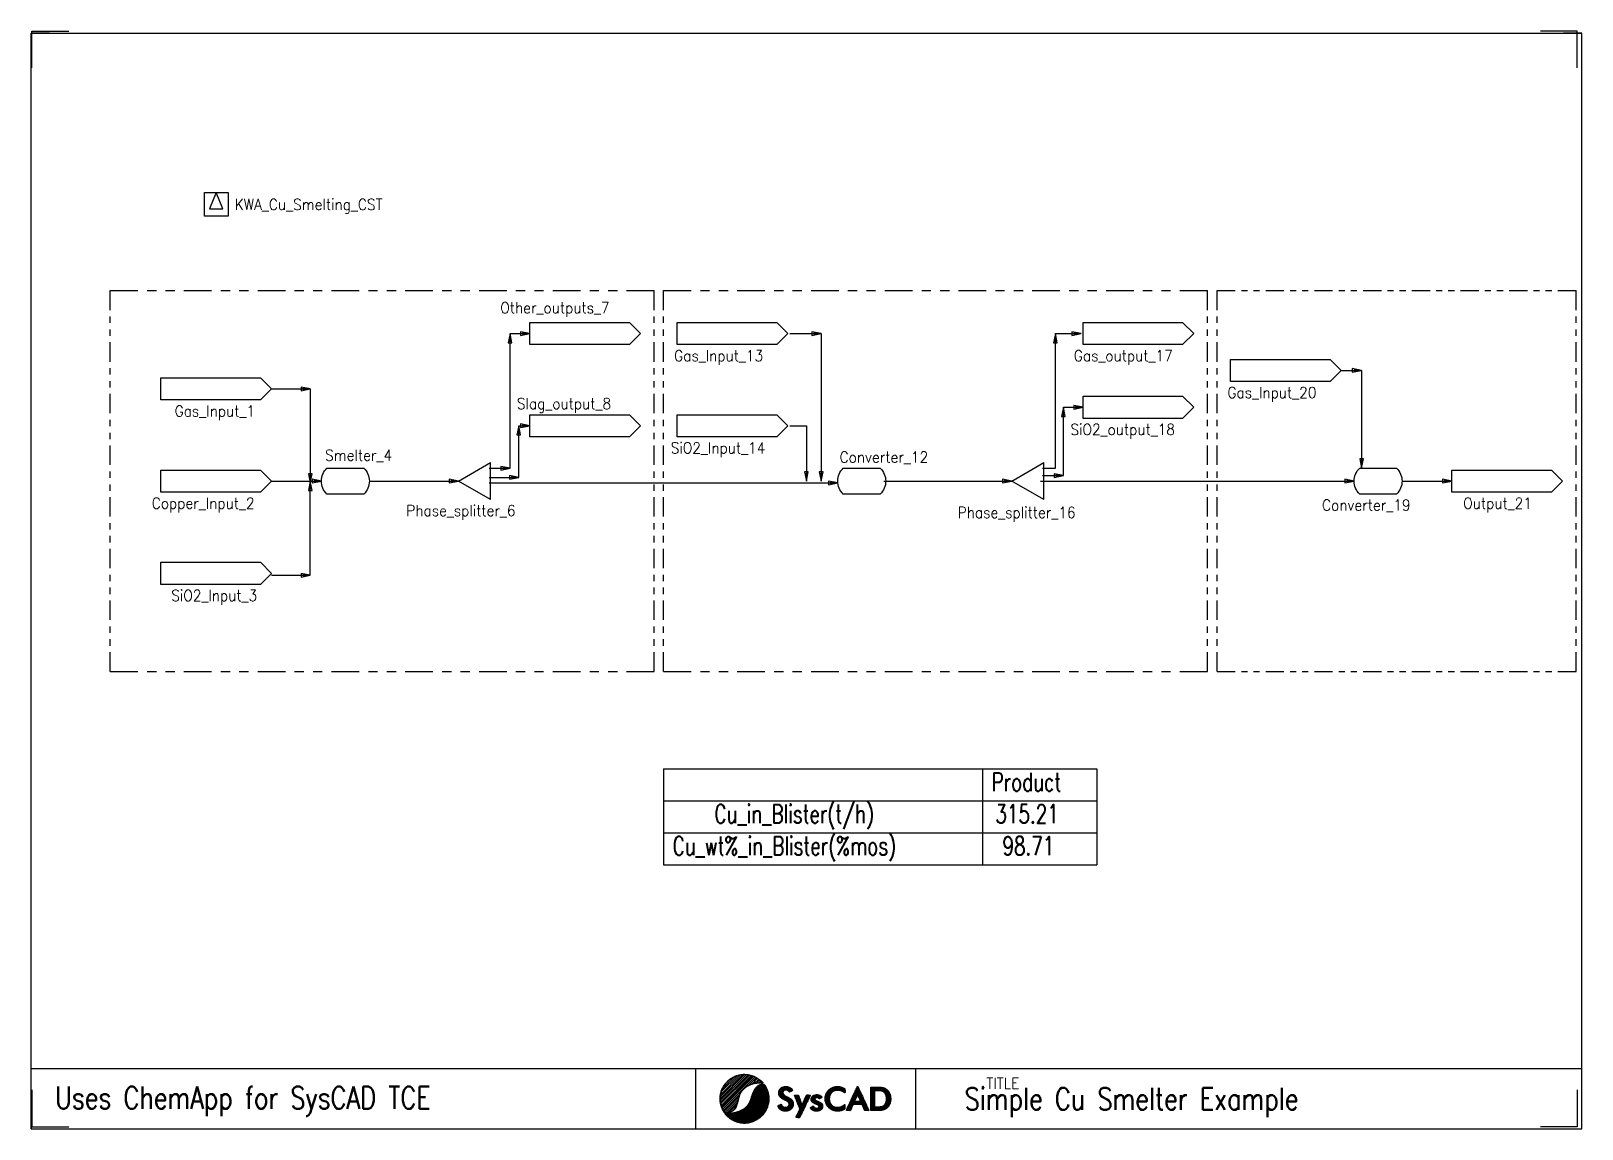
# Model space of a CAD drawing. Extents: x 0 to 420, y -1 to 297.
import ezdxf
from ezdxf.enums import TextEntityAlignment as Align

# ---------------------------------------------------------------- set-up
doc = ezdxf.new("R2010")
doc.units = 0
doc.layers.get('0').update_dxf_attribs({"color": 15, "linetype": 'CONTINUOUS'})
doc.layers.add('SCD_ANN', color=14, linetype='CONTINUOUS')
doc.layers.add('SCD_DRAW', color=11, linetype='CONTINUOUS')
doc.styles.add('ROMANS', font='ROMANS')
doc.styles.get("Standard").update_dxf_attribs({"font": 'STANDARD'})

msp = doc.modelspace()

# ---------------------------------------------------------------- texts
at = {"layer": 'SCD_DRAW', "color": 8, "style": 'ROMANS', "width": 0.8}
for s, p in [('Uses ChemApp for SysCAD TCE', (6.325972, 4.85905)), ('Simple Cu Smelter Example', (252.903248, 4.557674))]:
    msp.add_text(s, height=6, dxfattribs=at).set_placement(p)

# ---------------------------------------------------------------- blocks, each defined once
blk = doc.blocks.new('EX_A3Frame_SysCAD2')
at = {"linetype": 'CONTINUOUS'}
for p, q in [((-0.226262, 296.396298), (-0.226262, 291.396298)), ((4.773739, 296.396298), (-0.226262, 296.396298)), ((-0.226262, -0.603703), (-0.226262, 296.396298)), ((-0.226262, 296.396298), (420.273738, 296.396298)), ((420.273738, 296.396298), (415.273738, 296.396298)), ((420.273738, 291.396298), (420.273738, 296.396298)), ((420.273738, 291.396298), (420.273738, 296.396298)), ((420.273738, -0.603703), (420.273738, 292.58406)), ((-0.226262, 15.804123), (420.273738, 15.804123)), ((180.031799, -0.609834), (179.992447, 15.804123)), ((186.61504, 7.583081), (193.246161, 14.183502)), ((186.61504, 7.583081), (193.246161, 14.183502)), ((186.626407, 8.100732), (192.720559, 14.166672)), ((186.626407, 8.100732), (192.720559, 14.166672)), ((186.627163, 7.086507), (193.735393, 14.161828)), ((186.627163, 7.086507), (193.735393, 14.161828)), ((186.669148, 6.620485), (194.192381, 14.108888)), ((186.669148, 6.620485), (194.192381, 14.108888)), ((186.688586, 8.670869), (192.142354, 14.099387)), ((186.688586, 8.670869), (192.142354, 14.099387)), ((186.743299, 6.188318), (194.62127, 14.029818)), ((186.743299, 6.188318), (194.62127, 14.029818)), ((186.833767, 9.324035), (191.490914, 13.95962)), ((186.833767, 9.324035), (191.490914, 13.95962)), ((186.84562, 5.782358), (195.028534, 13.927388)), ((186.84562, 5.782358), (195.028534, 13.927388)), ((186.968607, 5.396331), (195.41548, 13.804098)), ((186.968607, 5.396331), (195.41548, 13.804098)), ((187.090882, 10.087064), (190.719004, 13.698389)), ((187.090882, 10.087064), (190.719004, 13.698389)), ((187.112118, 5.031344), (195.78296, 13.662044)), ((187.112118, 5.031344), (195.78296, 13.662044)), ((187.269975, 4.680573), (196.13285, 13.502416)), ((187.269975, 4.680573), (196.13285, 13.502416)), ((187.642761, 11.14414), (189.640635, 13.132764)), ((187.642761, 11.14414), (189.640635, 13.132764)), ((187.940834, 11.567818), (189.210415, 12.831522)), ((187.940834, 11.567818), (189.210415, 12.831522)), ((188.903605, 12.584177), (189.089962, 12.73791)), ((189.119064, 12.683549), (188.930955, 12.527229)), ((189.089962, 12.73791), (189.282333, 12.885381)), ((189.312821, 12.832769), (189.119064, 12.683549)), ((189.282333, 12.885381), (189.480568, 13.026409)), ((189.512011, 12.974729), (189.312821, 12.832769)), ((189.480568, 13.026409), (189.684522, 13.16081)), ((189.716414, 13.109267), (189.512011, 12.974729)), ((189.684522, 13.16081), (189.894044, 13.288404)), ((189.925817, 13.236224), (189.716414, 13.109267)), ((189.894044, 13.288404), (190.108987, 13.409009)), ((190.140002, 13.355439), (189.925817, 13.236224)), ((190.108987, 13.409009), (190.329203, 13.522443)), ((190.358751, 13.46675), (190.140002, 13.355439)), ((190.329203, 13.522443), (190.613748, 13.653983)), ((190.581848, 13.569999), (190.358751, 13.46675)), ((190.809076, 13.665023), (190.581848, 13.569999)), ((190.613748, 13.653983), (190.903116, 13.770789)), ((191.04022, 13.751662), (190.809076, 13.665023)), ((190.903116, 13.770789), (191.19673, 13.872925)), ((191.27506, 13.829756), (191.04022, 13.751662)), ((191.19673, 13.872925), (191.494019, 13.960455)), ((191.513382, 13.899143), (191.27506, 13.829756)), ((191.494019, 13.960455), (191.794407, 14.033442)), ((191.754968, 13.959665), (191.513382, 13.899143)), ((191.999603, 14.011159), (191.754968, 13.959665)), ((191.794407, 14.033442), (192.097321, 14.09195)), ((192.219386, 14.048868), (191.999603, 14.011159)), ((192.097321, 14.09195), (192.402187, 14.136045)), ((192.440664, 14.078537), (192.219386, 14.048868)), ((192.402187, 14.136045), (192.70843, 14.165789)), ((192.663148, 14.100232), (192.440664, 14.078537)), ((192.886551, 14.11402), (192.663148, 14.100232)), ((192.70843, 14.165789), (193.015478, 14.181247)), ((193.110585, 14.119968), (192.886551, 14.11402)), ((193.015478, 14.181247), (193.322755, 14.182482)), ((193.334962, 14.118143), (193.110585, 14.119968)), ((193.322755, 14.182482), (193.629687, 14.16956)), ((193.559395, 14.108609), (193.334962, 14.118143)), ((193.783596, 14.091434), (193.559395, 14.108609)), ((193.629687, 14.16956), (193.935702, 14.142542)), ((194.007277, 14.066685), (193.783596, 14.091434)), ((193.935702, 14.142542), (194.240224, 14.101495)), ((194.230151, 14.034428), (194.007277, 14.066685)), ((194.1861, 11.056698), (196.466176, 13.326218)), ((194.1861, 11.056698), (196.466176, 13.326218)), ((194.45193, 13.994729), (194.230151, 14.034428)), ((194.240224, 14.101495), (194.54268, 14.04648)), ((194.672326, 13.947656), (194.45193, 13.994729)), ((194.54268, 14.04648), (194.842495, 13.977564)), ((194.891052, 13.893273), (194.672326, 13.947656)), ((194.842495, 13.977564), (195.139096, 13.894809)), ((195.107819, 13.831649), (194.891052, 13.893273)), ((195.106098, 11.464543), (196.783599, 13.134277)), ((195.106098, 11.464543), (196.783599, 13.134277)), ((195.322341, 13.762848), (195.107819, 13.831649)), ((195.139096, 13.894809), (195.431909, 13.798279)), ((195.534329, 13.686938), (195.322341, 13.762848)), ((195.431909, 13.798279), (195.72036, 13.688039)), ((195.743497, 13.603985), (195.534329, 13.686938)), ((195.72036, 13.688039), (196.003875, 13.564153)), ((195.949555, 13.514056), (195.743497, 13.603985)), ((195.832816, 11.680173), (197.085645, 12.927203)), ((195.832816, 11.680173), (197.085645, 12.927203)), ((196.152217, 13.417217), (195.949555, 13.514056)), ((196.003875, 13.564153), (196.281878, 13.426685)), ((196.351195, 13.313534), (196.152217, 13.417217)), ((196.281878, 13.426685), (196.553798, 13.275697)), ((196.5462, 13.203075), (196.351195, 13.313534)), ((196.438534, 11.775185), (197.372825, 12.705151)), ((196.438534, 11.775185), (197.372825, 12.705151)), ((196.736947, 13.085905), (196.5462, 13.203075)), ((196.553798, 13.275697), (196.81906, 13.111255)), ((196.923146, 12.962091), (196.736947, 13.085905)), ((196.81906, 13.111255), (197.07709, 12.933422)), ((197.104511, 12.831699), (196.923146, 12.962091)), ((197.07709, 12.933422), (197.327312, 12.742264)), ((197.135833, 12.807947), (197.104511, 12.831699)), ((197.169545, 12.781738), (197.135833, 12.807947)), ((197.205417, 12.753278), (197.169545, 12.781738)), ((197.243215, 12.72277), (197.205417, 12.753278)), ((197.282709, 12.690422), (197.243215, 12.72277)), ((197.323665, 12.656438), (197.282709, 12.690422)), ((197.365852, 12.621024), (197.323665, 12.656438)), ((197.327312, 12.742264), (197.371057, 12.706612)), ((197.409037, 12.584385), (197.365852, 12.621024)), ((197.371057, 12.706612), (197.416506, 12.668633)), ((197.416506, 12.668633), (197.463343, 12.62864)), ((197.463343, 12.62864), (197.511251, 12.586945)), ((239.562748, 15.804123), (239.562748, -0.603703)), ((186.646002, 8.359087), (186.652536, 8.419356)), ((186.652536, 8.419356), (186.659829, 8.479205)), ((186.659829, 8.479205), (186.667911, 8.538912)), ((186.667911, 8.538912), (186.676815, 8.598752)), ((186.676815, 8.598752), (186.686572, 8.659)), ((186.686572, 8.659), (186.697215, 8.719935)), ((186.697215, 8.719935), (186.708775, 8.781833)), ((186.732221, 8.526516), (186.698814, 8.257156)), ((186.708775, 8.781833), (186.721284, 8.844969)), ((186.721284, 8.844969), (186.734774, 8.909621)), ((186.776967, 8.794593), (186.732221, 8.526516)), ((186.734774, 8.909621), (186.749275, 8.976066)), ((186.749275, 8.976066), (186.764822, 9.044578)), ((186.764822, 9.044578), (186.781445, 9.115436)), ((186.833056, 9.061074), (186.776967, 8.794593)), ((186.781445, 9.115436), (186.799176, 9.188916)), ((186.799176, 9.188916), (186.860633, 9.42127)), ((186.900496, 9.325646), (186.833056, 9.061074)), ((186.860633, 9.42127), (186.930624, 9.650455)), ((186.979296, 9.587994), (186.900496, 9.325646)), ((186.930624, 9.650455), (187.008998, 9.876287)), ((187.069461, 9.847805), (186.979296, 9.587994)), ((187.008998, 9.876287), (187.095608, 10.098587)), ((187.171, 10.104765), (187.069461, 9.847805)), ((187.095608, 10.098587), (187.190306, 10.317171)), ((187.28392, 10.358561), (187.171, 10.104765)), ((187.190306, 10.317171), (187.292945, 10.531858)), ((187.408227, 10.608879), (187.28392, 10.358561)), ((187.292945, 10.531858), (187.403374, 10.742466)), ((187.403374, 10.742466), (187.521447, 10.948814)), ((187.527928, 10.827362), (187.408227, 10.608879)), ((187.439888, 4.341719), (192.053151, 8.933624)), ((187.439888, 4.341719), (192.053151, 8.933624)), ((187.521447, 10.948814), (187.647015, 11.150717)), ((187.655445, 11.040353), (187.527928, 10.827362)), ((187.647015, 11.150717), (187.779929, 11.347996)), ((187.790562, 11.247688), (187.655445, 11.040353)), ((187.779929, 11.347996), (187.920043, 11.540469)), ((187.933062, 11.44921), (187.790562, 11.247688)), ((187.920043, 11.540469), (188.067208, 11.727953)), ((188.082726, 11.644755), (187.933062, 11.44921)), ((188.067208, 11.727953), (188.221275, 11.910266)), ((188.239341, 11.834164), (188.082726, 11.644755)), ((188.221275, 11.910266), (188.382096, 12.087227)), ((188.402688, 12.017277), (188.239341, 11.834164)), ((188.382096, 12.087227), (188.549524, 12.258655)), ((188.57255, 12.193933), (188.402688, 12.017277)), ((188.549524, 12.258655), (188.723409, 12.424365)), ((188.748712, 12.36397), (188.57255, 12.193933)), ((188.723409, 12.424365), (188.903605, 12.584177)), ((188.930955, 12.527229), (188.748712, 12.36397)), ((190.068811, 1.740206), (199.042282, 10.672133)), ((190.068811, 1.740206), (199.042282, 10.672133)), ((190.152714, 1.696735), (199.085625, 10.588291)), ((190.152714, 1.696735), (199.085625, 10.588291)), ((190.237403, 1.653742), (199.128284, 10.503462)), ((190.237403, 1.653742), (199.128284, 10.503462)), ((190.322531, 1.611491), (199.170037, 10.418037)), ((190.322531, 1.611491), (199.170037, 10.418037)), ((190.408588, 1.570165), (199.210954, 10.331779)), ((190.408588, 1.570165), (199.210954, 10.331779)), ((190.49562, 1.529801), (199.250986, 10.244633)), ((190.49562, 1.529801), (199.250986, 10.244633)), ((190.583642, 1.490431), (199.29005, 10.156531)), ((190.583642, 1.490431), (199.29005, 10.156531)), ((190.672689, 1.45208), (199.328042, 10.067363)), ((190.672689, 1.45208), (199.328042, 10.067363)), ((190.761638, 1.415243), (199.364352, 9.978129)), ((190.761638, 1.415243), (199.364352, 9.978129)), ((190.852806, 1.379004), (199.399697, 9.886326)), ((190.852806, 1.379004), (199.399697, 9.886326)), ((190.945085, 1.34387), (199.433252, 9.79274)), ((190.945085, 1.34387), (199.433252, 9.79274)), ((191.039026, 1.30969), (199.465258, 9.696913)), ((191.039026, 1.30969), (199.465258, 9.696913)), ((191.133629, 1.276871), (199.495669, 9.600197)), ((191.133629, 1.276871), (199.495669, 9.600197)), ((191.22944, 1.245252), (199.524854, 9.502262)), ((191.22944, 1.245252), (199.524854, 9.502262)), ((191.326393, 1.2149), (199.552907, 9.403328)), ((191.326393, 1.2149), (199.552907, 9.403328)), ((191.424718, 1.185785), (199.57996, 9.303271)), ((191.424718, 1.185785), (199.57996, 9.303271)), ((191.524353, 1.157974), (199.606023, 9.202229)), ((191.524353, 1.157974), (199.606023, 9.202229)), ((191.62408, 1.131821), (199.630803, 9.101476)), ((191.62408, 1.131821), (199.630803, 9.101476)), ((191.726428, 1.106711), (199.6549, 8.998477)), ((191.726428, 1.106711), (199.6549, 8.998477)), ((191.732008, 8.359214), (191.759435, 8.436476)), ((191.759435, 8.436476), (191.787449, 8.51155)), ((191.827852, 8.435717), (191.767371, 8.266607)), ((191.787449, 8.51155), (191.816133, 8.584638)), ((191.816133, 8.584638), (191.845569, 8.655946)), ((191.89525, 8.60242), (191.827852, 8.435717)), ((191.830195, 1.083013), (199.67795, 8.894436)), ((191.830195, 1.083013), (199.67795, 8.894436)), ((191.845569, 8.655946), (191.875837, 8.725675)), ((191.875837, 8.725675), (191.907022, 8.794031)), ((191.969414, 8.766569), (191.89525, 8.60242)), ((191.907022, 8.794031), (191.939205, 8.861217)), ((191.93509, 1.060834), (199.699798, 8.789596)), ((191.93509, 1.060834), (199.699798, 8.789596)), ((191.939205, 8.861217), (191.972467, 8.927437)), ((192.050199, 8.928013), (191.969414, 8.766569)), ((191.972467, 8.927437), (192.00689, 8.992894)), ((192.00689, 8.992894), (192.042557, 9.057793)), ((192.041808, 1.040074), (199.720444, 8.683161)), ((192.041808, 1.040074), (199.720444, 8.683161)), ((192.042557, 9.057793), (192.079551, 9.122336)), ((192.137456, 9.086603), (192.050199, 8.928013)), ((192.079551, 9.122336), (192.117951, 9.186729)), ((192.117951, 9.186729), (192.157842, 9.251174)), ((192.231036, 9.242189), (192.137456, 9.086603)), ((192.150065, 1.020844), (199.739599, 8.575242)), ((192.150065, 1.020844), (199.739599, 8.575242)), ((192.157842, 9.251174), (192.199304, 9.315876)), ((192.199304, 9.315876), (192.24242, 9.381037)), ((192.330792, 9.39462), (192.231036, 9.242189)), ((192.24242, 9.381037), (192.315297, 9.486685)), ((192.259784, 1.003203), (199.756687, 8.465399)), ((192.259784, 1.003203), (199.756687, 8.465399)), ((192.315297, 9.486685), (192.390769, 9.590527)), ((192.436575, 9.543748), (192.330792, 9.39462)), ((192.390769, 9.590527), (192.468793, 9.692528)), ((192.548237, 9.689424), (192.436575, 9.543748)), ((192.468793, 9.692528), (192.549321, 9.792647)), ((192.665632, 9.831496), (192.548237, 9.689424)), ((192.549321, 9.792647), (192.63231, 9.890849)), ((192.63231, 9.890849), (192.717712, 9.987095)), ((192.788608, 9.969816), (192.665632, 9.831496)), ((192.717712, 9.987095), (192.805483, 10.081349)), ((192.917019, 10.104234), (192.788608, 9.969816)), ((192.805483, 10.081349), (192.895576, 10.17357)), ((192.895576, 10.17357), (192.987947, 10.263723)), ((193.050717, 10.234601), (192.917019, 10.104234)), ((192.987947, 10.263723), (193.082549, 10.35177)), ((193.189554, 10.360766), (193.050717, 10.234601)), ((193.082549, 10.35177), (193.179337, 10.437673)), ((193.179337, 10.437673), (193.278266, 10.521394)), ((193.33338, 10.48258), (193.189554, 10.360766)), ((193.278266, 10.521394), (193.37929, 10.602896)), ((193.48205, 10.599894), (193.33338, 10.48258)), ((193.37929, 10.602896), (193.482363, 10.68214)), ((193.635413, 10.712557), (193.48205, 10.599894)), ((193.482363, 10.68214), (193.587439, 10.75909)), ((193.587439, 10.75909), (193.694475, 10.833708)), ((193.793323, 10.820421), (193.635413, 10.712557)), ((193.694475, 10.833708), (193.803421, 10.905956)), ((193.95563, 10.923335), (193.793323, 10.820421)), ((193.803421, 10.905956), (193.914236, 10.975796)), ((193.914236, 10.975796), (194.026872, 11.043189)), ((194.122188, 11.021151), (193.95563, 10.923335)), ((194.026872, 11.043189), (194.141282, 11.108101)), ((194.292847, 11.113717), (194.122188, 11.021151)), ((194.141282, 11.108101), (194.257424, 11.170492)), ((194.257424, 11.170492), (194.37525, 11.230324)), ((194.27001, 6.04894), (198.99815, 10.755191)), ((194.27001, 6.04894), (198.99815, 10.755191)), ((194.467459, 11.200885), (194.292847, 11.113717)), ((194.37525, 11.230324), (194.494715, 11.28756)), ((194.645877, 11.282505), (194.467459, 11.200885)), ((194.494715, 11.28756), (194.615773, 11.342162)), ((194.498767, 6.40434), (198.952958, 10.837909)), ((194.498767, 6.40434), (198.952958, 10.837909)), ((194.615773, 11.342162), (194.734202, 11.393069)), ((194.64569, 6.677568), (198.907173, 10.919321)), ((194.64569, 6.677568), (198.907173, 10.919321)), ((194.827953, 11.358427), (194.645877, 11.282505)), ((194.734202, 11.393069), (194.849806, 11.440917)), ((194.751988, 6.910359), (198.860481, 10.99983)), ((194.751988, 6.910359), (198.860481, 10.99983)), ((194.943154, 11.403496), (194.827953, 11.358427)), ((194.83541, 7.119946), (198.812947, 11.079069)), ((194.83541, 7.119946), (198.812947, 11.079069)), ((194.849806, 11.440917), (194.963021, 11.485786)), ((194.906524, 7.317715), (198.764094, 11.157426)), ((194.906524, 7.317715), (198.764094, 11.157426)), ((195.054823, 11.445713), (194.943154, 11.403496)), ((194.963021, 11.485786), (195.074279, 11.527755)), ((194.970174, 7.508057), (198.713844, 11.234394)), ((194.970174, 7.508057), (198.713844, 11.234394)), ((195.034482, 7.710893), (198.656829, 11.31647)), ((195.034482, 7.710893), (198.656829, 11.31647)), ((195.163473, 11.48516), (195.054823, 11.445713)), ((195.074279, 11.527755), (195.184015, 11.566903)), ((195.090177, 7.893314), (198.601932, 11.388812)), ((195.090177, 7.893314), (198.601932, 11.388812)), ((195.143793, 8.07348), (198.542557, 11.456509)), ((195.143793, 8.07348), (198.542557, 11.456509)), ((195.269612, 11.52192), (195.163473, 11.48516)), ((195.184015, 11.566903), (195.292661, 11.603311)), ((195.19632, 8.252748), (198.469636, 11.51091)), ((195.19632, 8.252748), (198.469636, 11.51091)), ((195.216327, 8.319086), (195.250791, 8.428885)), ((195.250791, 8.428885), (195.286694, 8.537897)), ((195.253194, 8.436344), (198.358524, 11.527298)), ((195.253194, 8.436344), (198.358524, 11.527298)), ((195.373752, 11.55608), (195.269612, 11.52192)), ((195.286694, 8.537897), (195.324021, 8.646086)), ((195.327377, 8.41237), (195.29029, 8.298643)), ((195.292661, 11.603311), (195.400653, 11.637057)), ((195.317493, 8.627516), (198.233002, 11.529528)), ((195.317493, 8.627516), (198.233002, 11.529528)), ((195.324021, 8.646086), (195.362751, 8.753414)), ((195.364642, 8.52301), (195.327377, 8.41237)), ((195.362751, 8.753414), (195.402866, 8.859845)), ((195.402157, 8.630727), (195.364642, 8.52301)), ((195.476404, 11.587721), (195.373752, 11.55608)), ((195.390287, 8.826959), (198.100553, 11.524678)), ((195.390287, 8.826959), (198.100553, 11.524678)), ((195.400653, 11.637057), (195.508424, 11.668221)), ((195.439991, 8.735679), (195.402157, 8.630727)), ((195.402866, 8.859845), (195.44435, 8.965341)), ((195.478218, 8.838029), (195.439991, 8.735679)), ((195.44435, 8.965341), (195.487184, 9.069866)), ((195.473386, 9.036658), (197.961653, 11.513404)), ((195.473386, 9.036658), (197.961653, 11.513404)), ((195.578078, 11.616928), (195.476404, 11.587721)), ((195.516907, 8.937939), (195.478218, 8.838029)), ((195.487184, 9.069866), (195.531349, 9.173382)), ((195.508424, 11.668221), (195.616407, 11.696882)), ((195.55613, 9.035569), (195.516907, 8.937939)), ((195.531349, 9.173382), (195.576828, 9.275851)), ((195.595958, 9.131081), (195.55613, 9.035569)), ((195.569239, 9.259028), (197.814347, 11.493742)), ((195.569239, 9.259028), (197.814347, 11.493742)), ((195.576828, 9.275851), (195.623603, 9.377239)), ((195.679284, 11.643785), (195.578078, 11.616928)), ((195.636461, 9.224635), (195.595958, 9.131081)), ((195.616407, 11.696882), (195.725036, 11.72312)), ((195.623603, 9.377239), (195.671655, 9.477507)), ((195.677712, 9.316394), (195.636461, 9.224635)), ((195.671655, 9.477507), (195.720967, 9.576618)), ((195.719782, 9.406518), (195.677712, 9.316394)), ((195.780533, 11.668375), (195.679284, 11.643785)), ((195.681658, 9.49791), (197.655584, 11.462698)), ((195.681658, 9.49791), (197.655584, 11.462698)), ((195.76274, 9.495169), (195.719782, 9.406518)), ((195.720967, 9.576618), (195.77152, 9.674535)), ((195.725036, 11.72312), (195.834745, 11.747014)), ((195.80666, 9.582507), (195.76274, 9.495169)), ((195.77152, 9.674535), (195.823296, 9.771221)), ((195.882336, 11.690783), (195.780533, 11.668375)), ((195.851612, 9.668696), (195.80666, 9.582507)), ((195.816953, 9.759565), (197.480124, 11.415035)), ((195.816953, 9.759565), (197.480124, 11.415035)), ((195.823296, 9.771221), (195.876277, 9.86664)), ((195.834745, 11.747014), (195.945969, 11.768643)), ((195.897666, 9.753894), (195.851612, 9.668696)), ((195.876277, 9.86664), (195.930445, 9.960754)), ((195.985202, 11.711094), (195.882336, 11.690783)), ((195.944894, 9.838265), (195.897666, 9.753894)), ((195.930445, 9.960754), (195.985783, 10.053526)), ((195.993368, 9.921968), (195.944894, 9.838265)), ((195.945969, 11.768643), (196.05914, 11.788088)), ((196.089644, 11.729389), (195.985202, 11.711094)), ((195.985783, 10.053526), (196.042271, 10.144919)), ((195.987438, 10.05625), (197.276909, 11.339752)), ((195.987438, 10.05625), (197.276909, 11.339752)), ((196.043158, 10.005165), (195.993368, 9.921968)), ((196.042271, 10.144919), (196.099892, 10.234896)), ((196.094335, 10.088018), (196.043158, 10.005165)), ((196.05914, 11.788088), (196.174693, 11.805426)), ((196.19617, 11.745754), (196.089644, 11.729389)), ((196.146972, 10.170689), (196.094335, 10.088018)), ((196.099892, 10.234896), (196.158629, 10.323421)), ((196.201138, 10.253337), (196.146972, 10.170689)), ((196.158629, 10.323421), (196.218461, 10.410454)), ((196.174693, 11.805426), (196.293061, 11.820739)), ((196.305293, 11.760271), (196.19617, 11.745754)), ((196.26589, 10.348509), (196.201138, 10.253337)), ((196.218461, 10.410454), (196.279373, 10.495961)), ((196.224806, 10.419504), (197.012185, 11.203238)), ((196.224806, 10.419504), (197.012185, 11.203238)), ((196.330661, 10.439117), (196.26589, 10.348509)), ((196.279373, 10.495961), (196.341344, 10.579905)), ((196.293061, 11.820739), (196.414679, 11.834104)), ((196.417522, 11.773025), (196.305293, 11.760271)), ((196.395581, 10.525244), (196.330661, 10.439117)), ((196.341344, 10.579905), (196.398101, 10.653048)), ((196.460779, 10.606978), (196.395581, 10.525244)), ((196.398101, 10.653048), (196.456156, 10.723172)), ((196.414679, 11.834104), (196.539979, 11.845601)), ((196.533367, 11.784101), (196.417522, 11.773025)), ((196.456156, 10.723172), (196.515534, 10.790287)), ((196.526386, 10.684403), (196.460779, 10.606978)), ((196.515534, 10.790287), (196.576254, 10.854405)), ((196.59253, 10.757603), (196.526386, 10.684403)), ((196.65334, 11.793581), (196.533367, 11.784101)), ((196.539979, 11.845601), (196.669397, 11.855312)), ((196.576254, 10.854405), (196.638337, 10.915539)), ((196.659343, 10.826665), (196.59253, 10.757603)), ((196.638337, 10.915539), (196.701805, 10.973698)), ((196.77795, 11.80155), (196.65334, 11.793581)), ((196.726953, 10.891673), (196.659343, 10.826665)), ((196.669397, 11.855312), (196.803364, 11.863313)), ((196.701805, 10.973698), (196.76668, 11.028894)), ((196.795489, 10.952712), (196.726953, 10.891673)), ((196.76668, 11.028894), (196.832981, 11.081139)), ((196.90771, 11.808091), (196.77795, 11.80155)), ((196.865082, 11.009869), (196.795489, 10.952712)), ((196.803364, 11.863313), (196.942317, 11.869685)), ((196.832981, 11.081139), (196.900731, 11.130443)), ((196.935861, 11.063227), (196.865082, 11.009869)), ((196.900731, 11.130443), (196.96995, 11.17682)), ((197.043128, 11.813289), (196.90771, 11.808091)), ((197.007956, 11.112872), (196.935861, 11.063227)), ((196.942317, 11.869685), (197.086688, 11.874507)), ((196.96995, 11.17682), (197.04066, 11.220279)), ((196.984608, 11.81123), (197.644135, 12.467703)), ((196.984608, 11.81123), (197.644135, 12.467703)), ((197.081497, 11.15889), (197.007956, 11.112872)), ((197.04066, 11.220279), (197.112883, 11.260832)), ((197.184716, 11.817226), (197.043128, 11.813289)), ((197.156613, 11.201364), (197.081497, 11.15889)), ((197.086688, 11.874507), (197.236911, 11.877857)), ((197.112883, 11.260832), (197.186638, 11.298491)), ((197.233434, 11.240382), (197.156613, 11.201364)), ((197.332984, 11.819988), (197.184716, 11.817226)), ((197.186638, 11.298491), (197.261949, 11.333267)), ((197.312089, 11.276027), (197.233434, 11.240382)), ((197.236911, 11.877857), (197.393419, 11.879819)), ((197.261949, 11.333267), (197.338834, 11.36517)), ((197.392709, 11.308385), (197.312089, 11.276027)), ((197.488443, 11.821659), (197.332984, 11.819988)), ((197.338834, 11.36517), (197.417317, 11.394213)), ((197.475422, 11.337542), (197.392709, 11.308385)), ((197.393419, 11.879819), (197.556647, 11.880467)), ((197.452988, 12.546728), (197.409037, 12.584385)), ((197.417317, 11.394213), (197.497417, 11.420406)), ((197.497472, 12.508254), (197.452988, 12.546728)), ((197.56036, 11.36358), (197.475422, 11.337542)), ((197.651603, 11.82232), (197.488443, 11.821659)), ((197.497417, 11.420406), (197.579155, 11.443762)), ((197.542258, 12.469172), (197.497472, 12.508254)), ((197.506028, 11.821779), (197.905425, 12.219328)), ((197.506028, 11.821779), (197.905425, 12.219328)), ((197.511251, 12.586945), (197.559913, 12.54386)), ((197.587113, 12.429686), (197.542258, 12.469172)), ((197.556647, 11.880467), (197.766845, 11.885661)), ((197.559913, 12.54386), (197.609011, 12.499699)), ((197.64765, 11.386589), (197.56036, 11.36358)), ((197.579155, 11.443762), (197.662556, 11.464292)), ((197.631805, 12.390002), (197.587113, 12.429686)), ((197.609011, 12.499699), (197.658229, 12.454773)), ((197.676103, 12.350324), (197.631805, 12.390002)), ((197.737423, 11.40665), (197.64765, 11.386589)), ((197.714297, 11.82241), (197.651603, 11.82232)), ((197.658229, 12.454773), (197.70725, 12.409394)), ((197.662556, 11.464292), (197.747637, 11.482007)), ((197.719772, 12.310858), (197.676103, 12.350324)), ((197.70725, 12.409394), (197.755756, 12.363875)), ((197.772096, 11.822546), (197.714297, 11.82241)), ((197.762582, 12.271811), (197.719772, 12.310858)), ((197.829808, 11.42385), (197.737423, 11.40665)), ((197.747637, 11.482007), (197.834422, 11.496917)), ((197.755756, 12.363875), (197.80343, 12.318528)), ((197.8043, 12.233385), (197.762582, 12.271811)), ((197.766845, 11.885661), (197.881564, 11.885661)), ((197.825198, 11.822749), (197.772096, 11.822546)), ((197.80343, 12.318528), (197.849956, 12.273666)), ((197.844694, 12.195789), (197.8043, 12.233385)), ((197.873801, 11.823037), (197.825198, 11.822749)), ((197.924936, 11.438274), (197.829808, 11.42385)), ((197.834422, 11.496917), (197.922929, 11.509036)), ((197.883532, 12.159225), (197.844694, 12.195789)), ((197.849956, 12.273666), (197.895016, 12.229601)), ((197.918104, 11.82343), (197.873801, 11.823037)), ((197.881564, 11.885661), (197.993415, 11.88853)), ((197.92058, 12.1239), (197.883532, 12.159225)), ((197.895016, 12.229601), (197.938293, 12.186645)), ((197.958303, 11.823947), (197.918104, 11.82343)), ((197.955609, 12.090019), (197.92058, 12.1239)), ((197.922929, 11.509036), (198.013183, 11.518373)), ((198.022936, 11.450007), (197.924936, 11.438274)), ((197.938293, 12.186645), (197.979471, 12.14511)), ((197.988385, 12.057787), (197.955609, 12.090019)), ((197.994597, 11.824608), (197.958303, 11.823947)), ((197.979471, 12.14511), (198.018231, 12.105309)), ((198.018675, 12.02741), (197.988385, 12.057787)), ((197.993415, 11.88853), (198.05651, 11.891398)), ((198.027185, 11.825433), (197.994597, 11.824608)), ((198.013183, 11.518373), (198.105203, 11.524941)), ((198.018231, 12.105309), (198.054258, 12.067555)), ((198.046247, 11.999094), (198.018675, 12.02741)), ((198.019794, 11.825222), (198.152875, 11.957687)), ((198.019794, 11.825222), (198.152875, 11.957687)), ((198.054853, 11.453303), (198.022936, 11.450007)), ((198.056263, 11.82644), (198.027185, 11.825433)), ((198.046247, 11.999094), (198.124159, 11.927271)), ((198.054258, 12.067555), (198.087234, 12.032159)), ((198.084862, 11.4563), (198.054853, 11.453303)), ((198.082031, 11.827649), (198.056263, 11.82644)), ((198.05651, 11.891398), (198.102397, 11.897134)), ((198.104686, 11.82908), (198.082031, 11.827649)), ((198.113042, 11.458997), (198.084862, 11.4563)), ((198.087234, 12.032159), (198.116842, 11.999434)), ((198.102397, 11.897134), (198.116281, 11.900139)), ((198.124425, 11.830752), (198.104686, 11.82908)), ((198.105203, 11.524941), (198.127361, 11.526108)), ((198.139476, 11.461394), (198.113042, 11.458997)), ((198.125033, 11.901889), (198.116281, 11.900139)), ((198.116842, 11.999434), (198.142764, 11.969693)), ((198.124159, 11.927271), (198.132035, 11.917205)), ((198.141448, 11.832684), (198.124425, 11.830752)), ((198.132473, 11.905828), (198.125033, 11.901889)), ((198.127361, 11.526108), (198.149084, 11.52711)), ((198.132035, 11.917205), (198.133786, 11.911954)), ((198.133786, 11.911954), (198.132473, 11.905828)), ((198.164244, 11.463489), (198.139476, 11.461394)), ((198.155952, 11.834895), (198.141448, 11.832684)), ((198.142764, 11.969693), (198.164685, 11.943246)), ((198.149084, 11.52711), (198.170352, 11.52795)), ((198.168134, 11.837406), (198.155952, 11.834895)), ((198.157338, 11.835145), (198.20491, 11.882497)), ((198.157338, 11.835145), (198.20491, 11.882497)), ((198.187427, 11.465281), (198.164244, 11.463489)), ((198.164685, 11.943246), (198.182285, 11.920409)), ((198.178194, 11.840236), (198.168134, 11.837406)), ((198.170352, 11.52795), (198.191143, 11.528629)), ((198.186329, 11.843403), (198.178194, 11.840236)), ((198.182285, 11.920409), (198.19525, 11.901491)), ((198.192736, 11.846927), (198.186329, 11.843403)), ((198.209106, 11.46677), (198.187427, 11.465281)), ((198.191143, 11.528629), (198.211433, 11.529146)), ((198.197615, 11.850829), (198.192736, 11.846927)), ((198.19525, 11.901491), (198.203261, 11.886805)), ((198.201163, 11.855125), (198.197615, 11.850829)), ((198.203577, 11.859839), (198.201163, 11.855125)), ((198.203261, 11.886805), (198.206003, 11.876665)), ((198.205056, 11.864987), (198.203577, 11.859839)), ((198.205799, 11.870588), (198.205056, 11.864987)), ((198.206003, 11.876665), (198.205799, 11.870588)), ((198.229361, 11.467952), (198.209106, 11.46677)), ((198.211433, 11.529146), (198.231204, 11.529503)), ((198.248276, 11.468828), (198.229361, 11.467952)), ((198.231204, 11.529503), (198.25043, 11.529701)), ((198.265928, 11.469397), (198.248276, 11.468828)), ((198.25043, 11.529701), (198.269093, 11.52974)), ((198.2824, 11.469658), (198.265928, 11.469397)), ((198.269093, 11.52974), (198.287169, 11.529623)), ((198.297774, 11.469608), (198.2824, 11.469658)), ((198.287169, 11.529623), (198.304637, 11.529349)), ((198.312129, 11.469248), (198.297774, 11.469608)), ((198.304637, 11.529349), (198.321476, 11.528918)), ((198.325546, 11.468576), (198.312129, 11.469248)), ((198.321476, 11.528918), (198.337663, 11.528334)), ((198.338107, 11.467592), (198.325546, 11.468576)), ((198.337663, 11.528334), (198.353177, 11.527596)), ((198.349893, 11.466292), (198.338107, 11.467592)), ((198.360984, 11.464678), (198.349893, 11.466292)), ((198.353177, 11.527596), (198.367996, 11.526705)), ((198.371461, 11.462747), (198.360984, 11.464678)), ((198.367996, 11.526705), (198.382099, 11.525663)), ((198.381406, 11.460499), (198.371461, 11.462747)), ((198.390899, 11.457932), (198.381406, 11.460499)), ((198.382099, 11.525663), (198.395463, 11.524469)), ((198.400021, 11.455046), (198.390899, 11.457932)), ((198.395463, 11.524469), (198.408067, 11.523125)), ((198.408853, 11.451838), (198.400021, 11.455046)), ((198.408067, 11.523125), (198.41989, 11.521632)), ((198.417477, 11.448309), (198.408853, 11.451838)), ((198.425972, 11.444457), (198.417477, 11.448309)), ((198.41989, 11.521632), (198.430908, 11.51999)), ((198.451364, 11.428681), (198.425972, 11.444457)), ((198.430908, 11.51999), (198.441103, 11.518202)), ((198.441103, 11.518202), (198.450449, 11.516266)), ((198.450449, 11.516266), (198.458927, 11.514185)), ((198.480194, 11.404088), (198.451364, 11.428681)), ((198.458927, 11.514185), (198.466515, 11.51196)), ((198.466515, 11.51196), (198.473191, 11.509591)), ((198.473191, 11.509591), (198.495938, 11.497032)), ((198.512165, 11.371211), (198.480194, 11.404088)), ((198.495938, 11.497032), (198.522075, 11.476148)), ((198.54698, 11.330587), (198.512165, 11.371211)), ((198.522075, 11.476148), (198.551326, 11.447415)), ((198.584344, 11.282752), (198.54698, 11.330587)), ((198.551326, 11.447415), (198.583423, 11.411315)), ((198.583423, 11.411315), (198.618089, 11.368324)), ((198.623957, 11.228241), (198.584344, 11.282752)), ((198.618089, 11.368324), (198.655054, 11.318921)), ((198.665525, 11.16759), (198.623957, 11.228241)), ((198.655054, 11.318921), (198.694045, 11.263586)), ((198.70875, 11.101336), (198.665525, 11.16759)), ((198.694045, 11.263586), (198.734787, 11.202796)), ((198.753335, 11.030012), (198.70875, 11.101336)), ((198.734787, 11.202796), (198.77701, 11.137031)), ((198.798983, 10.954155), (198.753335, 11.030012)), ((198.77701, 11.137031), (198.820439, 11.066768)), ((198.845399, 10.874301), (198.798983, 10.954155)), ((198.820439, 11.066768), (198.864803, 10.992487)), ((198.892284, 10.790985), (198.845399, 10.874301)), ((198.864803, 10.992487), (198.909828, 10.914667)), ((198.939343, 10.704743), (198.892284, 10.790985)), ((198.909828, 10.914667), (198.955242, 10.833785)), ((198.986278, 10.616111), (198.939343, 10.704743)), ((198.955242, 10.833785), (199.000772, 10.75032)), ((199.032793, 10.525625), (198.986278, 10.616111)), ((199.000772, 10.75032), (199.046145, 10.664753)), ((199.078591, 10.433818), (199.032793, 10.525625)), ((199.046145, 10.664753), (199.091088, 10.577559)), ((199.123374, 10.341229), (199.078591, 10.433818)), ((199.091088, 10.577559), (199.135329, 10.489219)), ((199.166847, 10.248392), (199.123374, 10.341229)), ((199.135329, 10.489219), (199.178596, 10.40021)), ((199.208713, 10.155843), (199.166847, 10.248392)), ((199.178596, 10.40021), (199.220614, 10.311013)), ((199.248673, 10.064118), (199.208713, 10.155843)), ((199.220614, 10.311013), (199.261112, 10.222105)), ((199.286433, 9.973753), (199.248673, 10.064118)), ((199.261112, 10.222105), (199.299817, 10.133964)), ((199.321695, 9.885282), (199.286433, 9.973753)), ((199.299817, 10.133964), (199.336456, 10.04707)), ((199.354162, 9.799241), (199.321695, 9.885282)), ((199.336456, 10.04707), (199.370756, 9.961901)), ((199.383538, 9.716167), (199.354162, 9.799241)), ((199.370756, 9.961901), (199.402444, 9.878937)), ((199.476121, 9.422696), (199.383538, 9.716167)), ((199.402444, 9.878937), (199.419268, 9.832625)), ((199.419268, 9.832625), (199.436178, 9.784242)), ((199.436178, 9.784242), (199.453135, 9.733943)), ((199.453135, 9.733943), (199.470099, 9.681884)), ((199.470099, 9.681884), (199.487032, 9.62822)), ((199.554701, 9.127475), (199.476121, 9.422696)), ((199.487032, 9.62822), (199.503893, 9.573108)), ((199.503893, 9.573108), (199.520644, 9.516703)), ((199.520644, 9.516703), (199.537242, 9.459161)), ((199.537242, 9.459161), (199.553651, 9.400636)), ((199.553651, 9.400636), (199.56983, 9.341287)), ((199.619372, 8.830936), (199.554701, 9.127475)), ((199.56983, 9.341287), (199.585741, 9.281267)), ((199.585741, 9.281267), (199.601341, 9.220734)), ((199.601341, 9.220734), (199.616593, 9.159842)), ((199.616593, 9.159842), (199.631457, 9.098748)), ((199.67023, 8.533519), (199.619372, 8.830936)), ((199.631457, 9.098748), (199.645893, 9.037608)), ((199.645893, 9.037608), (199.659862, 8.976575)), ((199.659862, 8.976575), (199.673323, 8.915808)), ((199.707369, 8.235656), (199.67023, 8.533519)), ((199.673323, 8.915808), (199.686239, 8.855461)), ((199.686239, 8.855461), (199.698568, 8.795691)), ((199.698568, 8.795691), (199.710272, 8.736653)), ((199.710272, 8.736653), (199.721309, 8.678503)), ((199.721309, 8.678503), (199.731643, 8.621396)), ((199.731643, 8.621396), (199.741233, 8.565489)), ((199.741233, 8.565489), (199.750037, 8.510937)), ((199.750037, 8.510937), (199.75868, 8.450536)), ((199.75868, 8.450536), (199.766577, 8.385169)), ((202.47696, 9.148006), (204.191118, 10.854228)), ((202.47696, 9.148006), (204.191118, 10.854228)), ((202.477684, 9.215018), (202.48399, 9.321209)), ((202.47773, 9.107203), (202.477684, 9.215018)), ((202.484236, 8.997959), (202.47773, 9.107203)), ((202.480698, 9.278711), (204.060542, 10.851242)), ((202.480698, 9.278711), (204.060542, 10.851242)), ((202.481957, 9.025955), (204.319642, 10.855133)), ((202.481957, 9.025955), (204.319642, 10.855133)), ((202.48399, 9.321209), (202.496536, 9.42559)), ((202.497313, 8.887475), (202.484236, 8.997959)), ((202.493992, 8.910949), (204.447442, 10.855357)), ((202.493992, 8.910949), (204.447442, 10.855357)), ((202.49581, 9.420739), (203.922991, 10.841312)), ((202.49581, 9.420739), (203.922991, 10.841312)), ((202.496536, 9.42559), (202.515214, 9.527965)), ((202.517068, 8.775944), (202.497313, 8.887475)), ((202.511905, 8.801795), (204.574572, 10.854912)), ((202.511905, 8.801795), (204.574572, 10.854912)), ((202.515214, 9.527965), (202.539913, 9.628145)), ((202.534385, 8.700227), (202.517068, 8.775944)), ((202.526885, 9.578614), (203.761431, 10.807444)), ((202.526885, 9.578614), (203.761431, 10.807444)), ((202.554683, 8.626824), (202.534385, 8.700227)), ((202.53499, 8.697833), (204.700081, 10.852901)), ((202.53499, 8.697833), (204.700081, 10.852901)), ((202.539913, 9.628145), (202.570525, 9.725939)), ((202.549016, 9.190047), (202.548373, 9.128055)), ((202.548373, 9.128055), (202.550404, 9.030166)), ((202.55107, 9.250317), (202.549016, 9.190047)), ((202.550404, 9.030166), (202.556496, 8.936072)), ((202.554569, 9.308942), (202.55107, 9.250317)), ((202.55954, 9.366001), (202.554569, 9.308942)), ((202.578153, 8.555555), (202.554683, 8.626824)), ((202.556496, 8.936072), (202.566902, 8.845493)), ((202.566017, 9.421568), (202.55954, 9.366001)), ((202.563354, 8.599081), (204.822149, 10.84742)), ((202.563354, 8.599081), (204.822149, 10.84742)), ((202.574029, 9.475724), (202.566017, 9.421568)), ((202.566902, 8.845493), (202.581877, 8.758146)), ((202.570525, 9.725939), (202.606939, 9.821155)), ((202.583606, 9.528543), (202.574029, 9.475724)), ((202.604989, 8.486235), (202.578153, 8.555555)), ((202.581877, 8.758146), (202.601671, 8.673752)), ((202.583506, 9.761958), (203.566834, 10.740733)), ((202.583506, 9.761958), (203.566834, 10.740733)), ((202.594783, 9.580103), (202.583606, 9.528543)), ((202.607587, 9.630484), (202.594783, 9.580103)), ((202.597052, 8.505639), (204.93745, 10.835201)), ((202.597052, 8.505639), (204.93745, 10.835201)), ((202.601671, 8.673752), (202.626539, 8.592028)), ((202.635383, 8.418681), (202.604989, 8.486235)), ((202.606939, 9.821155), (202.649045, 9.913602)), ((202.622051, 9.679759), (202.607587, 9.630484)), ((202.638204, 9.728008), (202.622051, 9.679759)), ((202.626539, 8.592028), (202.656734, 8.512692)), ((202.669528, 8.35271), (202.635383, 8.418681)), ((202.635842, 8.417732), (203.655935, 9.433102)), ((202.635842, 8.417732), (203.655935, 9.433102)), ((202.656079, 9.775306), (202.638204, 9.728008)), ((202.649045, 9.913602), (202.696735, 10.003089)), ((202.675705, 9.821733), (202.656079, 9.775306)), ((202.656734, 8.512692), (202.692507, 8.435463)), ((202.697114, 9.867365), (202.675705, 9.821733)), ((202.67979, 8.334491), (203.627213, 9.277528)), ((202.67979, 8.334491), (203.627213, 9.277528)), ((202.692507, 8.435463), (202.734113, 8.36006)), ((202.694818, 9.99974), (203.319515, 10.621544)), ((202.694818, 9.99974), (203.319515, 10.621544)), ((202.694818, 9.99974), (203.319515, 10.621544)), ((202.696735, 10.003089), (202.749898, 10.089425)), ((202.720338, 9.912278), (202.697114, 9.867365)), ((202.745406, 9.956551), (202.720338, 9.912278)), ((202.728451, 8.255942), (203.627028, 9.150358)), ((202.728451, 8.255942), (203.627028, 9.150358)), ((202.772348, 10.00026), (202.745406, 9.956551)), ((202.749898, 10.089425), (202.808424, 10.172418)), ((202.801198, 10.043483), (202.772348, 10.00026)), ((202.781567, 8.181575), (203.6429, 9.038922)), ((202.781567, 8.181575), (203.6429, 9.038922)), ((202.831985, 10.086297), (202.801198, 10.043483)), ((202.808424, 10.172418), (202.872204, 10.251877)), ((202.86474, 10.128779), (202.831985, 10.086297)), ((202.838535, 8.111295), (203.672649, 8.941547)), ((202.838535, 8.111295), (203.672649, 8.941547)), ((202.899495, 10.171007), (202.86474, 10.128779)), ((202.872204, 10.251877), (202.941128, 10.327611)), ((202.899061, 8.044556), (203.71396, 8.855682)), ((202.899061, 8.044556), (203.71396, 8.855682)), ((202.936279, 10.213057), (202.899495, 10.171007)), ((202.975123, 10.255007), (202.936279, 10.213057)), ((202.941128, 10.327611), (203.015087, 10.399428)), ((202.962748, 7.981001), (203.7645, 8.779041)), ((202.962748, 7.981001), (203.7645, 8.779041)), ((203.016061, 10.296935), (202.975123, 10.255007)), ((203.015087, 10.399428), (203.09397, 10.467139)), ((203.060179, 10.339938), (203.016061, 10.296935)), ((203.029278, 7.920238), (203.822326, 8.709614)), ((203.029278, 7.920238), (203.822326, 8.709614)), ((203.104186, 10.380657), (203.060179, 10.339938)), ((203.09397, 10.467139), (203.177669, 10.53055)), ((203.098312, 7.861967), (203.885851, 8.645861)), ((203.098312, 7.861967), (203.885851, 8.645861)), ((203.148217, 10.419144), (203.104186, 10.380657)), ((203.192403, 10.455449), (203.148217, 10.419144)), ((203.169309, 7.806089), (203.953621, 8.586771)), ((203.169309, 7.806089), (203.953621, 8.586771)), ((203.177669, 10.53055), (203.266074, 10.589471)), ((203.23688, 10.489626), (203.192403, 10.455449)), ((203.281781, 10.521728), (203.23688, 10.489626)), ((203.242503, 7.751959), (204.025181, 8.531013)), ((203.242503, 7.751959), (204.025181, 8.531013)), ((203.266074, 10.589471), (203.359073, 10.643711)), ((203.327239, 10.551805), (203.281781, 10.521728)), ((203.317421, 7.699545), (204.099592, 8.478094)), ((203.317421, 7.699545), (204.099592, 8.478094)), ((203.373389, 10.57991), (203.327239, 10.551805)), ((203.359073, 10.643711), (203.45656, 10.693079)), ((203.420362, 10.606095), (203.373389, 10.57991)), ((203.394181, 7.648444), (204.176623, 8.427265)), ((203.394181, 7.648444), (204.176623, 8.427265)), ((203.468296, 10.630412), (203.420362, 10.606095)), ((203.45656, 10.693079), (203.558422, 10.737383)), ((203.517319, 10.652915), (203.468296, 10.630412)), ((203.567569, 10.673655), (203.517319, 10.652915)), ((203.555525, 9.200055), (203.556334, 9.240745)), ((203.557248, 9.146306), (203.555525, 9.200055)), ((203.556334, 9.240745), (203.558803, 9.28053)), ((203.562431, 9.093761), (203.557248, 9.146306)), ((203.558422, 10.737383), (203.66455, 10.776431)), ((203.558803, 9.28053), (203.562928, 9.319405)), ((203.571184, 9.042313), (203.562431, 9.093761)), ((203.562928, 9.319405), (203.568706, 9.357365)), ((203.619179, 10.692683), (203.567569, 10.673655)), ((203.568706, 9.357365), (203.576134, 9.394406)), ((203.583619, 8.991856), (203.571184, 9.042313)), ((203.576134, 9.394406), (203.585209, 9.430523)), ((203.599845, 8.942284), (203.583619, 8.991856)), ((203.585209, 9.430523), (203.595928, 9.465711)), ((203.595928, 9.465711), (203.608288, 9.499964)), ((203.619973, 8.893491), (203.599845, 8.942284)), ((203.608288, 9.499964), (203.622286, 9.533279)), ((203.672281, 10.710053), (203.619179, 10.692683)), ((203.644113, 8.845369), (203.619973, 8.893491)), ((203.622286, 9.533279), (203.637917, 9.565651)), ((203.625663, 9.25137), (203.624874, 9.214455)), ((203.624874, 9.214455), (203.62634, 9.161285)), ((203.628028, 9.287485), (203.625663, 9.25137)), ((203.62634, 9.161285), (203.630856, 9.109763)), ((203.631965, 9.32279), (203.628028, 9.287485)), ((203.630856, 9.109763), (203.638601, 9.059724)), ((203.637469, 9.35728), (203.631965, 9.32279)), ((203.644535, 9.39095), (203.637469, 9.35728)), ((203.637917, 9.565651), (203.65518, 9.597076)), ((203.638601, 9.059724), (203.649751, 9.011001)), ((203.672378, 8.797814), (203.644113, 8.845369)), ((203.653161, 9.423791), (203.644535, 9.39095)), ((203.649751, 9.011001), (203.664486, 8.963427)), ((203.66334, 9.455801), (203.653161, 9.423791)), ((203.65518, 9.597076), (203.674072, 9.627546)), ((203.67507, 9.486969), (203.66334, 9.455801)), ((203.664486, 8.963427), (203.682982, 8.916835)), ((203.66455, 10.776431), (203.69088, 10.785209)), ((203.727009, 10.725815), (203.672281, 10.710053)), ((203.704876, 8.750717), (203.672378, 8.797814)), ((203.674072, 9.627546), (203.694588, 9.65706)), ((203.688345, 9.517292), (203.67507, 9.486969)), ((203.682982, 8.916835), (203.705419, 8.871059)), ((203.703161, 9.546761), (203.688345, 9.517292)), ((203.69088, 10.785209), (203.715708, 10.793307)), ((203.694588, 9.65706), (203.716726, 9.685611)), ((203.719514, 9.575372), (203.703161, 9.546761)), ((203.741718, 8.703974), (203.704876, 8.750717)), ((203.705419, 8.871059), (203.731973, 8.825933)), ((203.715708, 10.793307), (203.739291, 10.800755)), ((203.716726, 9.685611), (203.740483, 9.713195)), ((203.7374, 9.603118), (203.719514, 9.575372)), ((203.783497, 10.740023), (203.727009, 10.725815)), ((203.731973, 8.825933), (203.762822, 8.78129)), ((203.756815, 9.629992), (203.7374, 9.603118)), ((203.739291, 10.800755), (203.761885, 10.807578)), ((203.740483, 9.713195), (203.765856, 9.739807)), ((203.783016, 8.657477), (203.741718, 8.703974)), ((203.777753, 9.655988), (203.756815, 9.629992)), ((203.761885, 10.807578), (203.783747, 10.813805)), ((203.762822, 8.78129), (203.798146, 8.736963)), ((203.765856, 9.739807), (203.792842, 9.765442)), ((203.800211, 9.681101), (203.777753, 9.655988)), ((203.828879, 8.611122), (203.783016, 8.657477)), ((203.84188, 10.75273), (203.783497, 10.740023)), ((203.783747, 10.813805), (203.805134, 10.819463)), ((203.792842, 9.765442), (203.821438, 9.790097)), ((203.798146, 8.736963), (203.838121, 8.692785)), ((203.824184, 9.705322), (203.800211, 9.681101)), ((203.805134, 10.819463), (203.826301, 10.824579)), ((203.821438, 9.790097), (203.851639, 9.813764)), ((203.849669, 9.728647), (203.824184, 9.705322)), ((203.826301, 10.824579), (203.847506, 10.829181)), ((203.879418, 8.5648), (203.828879, 8.611122)), ((203.838121, 8.692785), (203.882925, 8.648592)), ((203.90229, 10.763985), (203.84188, 10.75273)), ((203.847506, 10.829181), (203.869005, 10.833297)), ((203.876661, 9.751068), (203.849669, 9.728647)), ((203.851639, 9.813764), (203.883444, 9.836441)), ((203.869005, 10.833297), (203.891054, 10.836953)), ((203.905155, 9.77258), (203.876661, 9.751068)), ((203.934745, 8.518407), (203.879418, 8.5648)), ((203.882925, 8.648592), (203.932736, 8.604215)), ((203.883444, 9.836441), (203.916848, 9.858122)), ((203.891054, 10.836953), (203.913912, 10.840178)), ((203.964861, 10.773843), (203.90229, 10.763985)), ((203.935146, 9.793177), (203.905155, 9.77258)), ((203.913912, 10.840178), (203.937832, 10.842999)), ((203.916848, 9.858122), (203.951851, 9.878804)), ((203.932736, 8.604215), (203.987731, 8.559489)), ((203.994968, 8.471835), (203.934745, 8.518407)), ((203.966632, 9.812851), (203.935146, 9.793177)), ((203.937832, 10.842999), (203.963071, 10.845443)), ((203.951851, 9.878804), (203.988447, 9.898478)), ((203.963071, 10.845443), (203.989889, 10.847538)), ((204.029726, 10.782355), (203.964861, 10.773843)), ((203.999607, 9.831597), (203.966632, 9.812851)), ((203.987731, 8.559489), (204.048091, 8.514247)), ((203.988447, 9.898478), (204.026633, 9.917144)), ((203.989889, 10.847538), (204.018538, 10.849311)), ((204.060199, 8.424979), (203.994968, 8.471835)), ((204.034068, 9.849408), (203.999607, 9.831597)), ((204.018538, 10.849311), (204.049279, 10.85079)), ((204.026633, 9.917144), (204.043144, 9.924731)), ((204.09702, 10.789574), (204.029726, 10.782355)), ((204.070009, 9.866278), (204.034068, 9.849408)), ((204.043144, 9.924731), (204.059028, 9.931798)), ((204.048091, 8.514247), (204.113991, 8.468322)), ((204.049279, 10.85079), (204.082365, 10.852002)), ((204.059028, 9.931798), (204.074387, 9.938362)), ((204.13055, 8.377731), (204.060199, 8.424979)), ((204.083762, 9.872295), (204.070009, 9.866278)), ((204.074387, 9.938362), (204.089325, 9.94444)), ((204.082365, 10.852002), (204.118053, 10.852974)), ((204.097347, 9.877963), (204.083762, 9.872295)), ((204.089325, 9.94444), (204.103947, 9.95005)), ((204.166876, 10.795551), (204.09702, 10.789574)), ((204.110816, 9.883292), (204.097347, 9.877963)), ((204.103947, 9.95005), (204.118356, 9.955212)), ((204.106559, 9.881639), (205.043468, 10.814211)), ((204.106559, 9.881639), (205.043468, 10.814211)), ((204.124221, 9.88829), (204.110816, 9.883292)), ((204.113991, 8.468322), (204.18561, 8.421548)), ((204.118053, 10.852974), (204.156601, 10.853736)), ((204.118356, 9.955212), (204.132654, 9.959941)), ((204.137615, 9.892967), (204.124221, 9.88829)), ((204.132654, 9.959941), (204.146946, 9.964257)), ((204.15105, 9.897331), (204.137615, 9.892967)), ((204.146946, 9.964257), (204.161336, 9.968176)), ((204.164577, 9.901391), (204.15105, 9.897331)), ((204.156601, 10.853736), (204.198265, 10.854312)), ((204.161336, 9.968176), (204.175926, 9.971717)), ((204.17825, 9.905156), (204.164577, 9.901391)), ((204.239428, 10.800338), (204.166876, 10.795551)), ((204.175926, 9.971717), (204.190822, 9.974897)), ((204.19212, 9.908636), (204.17825, 9.905156)), ((204.18561, 8.421548), (204.263125, 8.373757)), ((204.190822, 9.974897), (204.206125, 9.977735)), ((204.20624, 9.911839), (204.19212, 9.908636)), ((204.198265, 10.854312), (204.243302, 10.854731)), ((204.206125, 9.977735), (204.22194, 9.980247)), ((204.220661, 9.914773), (204.20624, 9.911839)), ((204.235438, 9.917448), (204.220661, 9.914773)), ((204.22194, 9.980247), (204.238371, 9.982453)), ((204.25062, 9.919871), (204.235438, 9.917448)), ((204.238371, 9.982453), (204.255521, 9.984369)), ((204.314809, 10.803989), (204.239428, 10.800338)), ((204.243302, 10.854731), (204.291967, 10.855022)), ((204.266261, 9.922055), (204.25062, 9.919871)), ((204.255521, 9.984369), (204.273493, 9.986013)), ((204.282412, 9.924005), (204.266261, 9.922055)), ((204.273493, 9.986013), (204.292391, 9.987405)), ((204.275947, 9.923259), (205.143696, 10.78699)), ((204.275947, 9.923259), (205.143696, 10.78699)), ((204.299128, 9.925731), (204.282412, 9.924005)), ((204.291967, 10.855022), (204.344517, 10.855209)), ((204.292391, 9.987405), (204.312319, 9.98856)), ((204.316458, 9.927242), (204.299128, 9.925731)), ((204.312319, 9.98856), (204.333381, 9.989497)), ((204.395616, 10.806277), (204.314809, 10.803989)), ((204.334456, 9.928548), (204.316458, 9.927242)), ((204.333381, 9.989497), (204.355679, 9.990233)), ((204.353175, 9.929656), (204.334456, 9.928548)), ((204.344517, 10.855209), (204.401209, 10.855323)), ((204.372665, 9.930577), (204.353175, 9.929656)), ((204.355679, 9.990233), (204.379318, 9.990788)), ((204.39298, 9.931318), (204.372665, 9.930577)), ((204.379318, 9.990788), (204.404401, 9.991178)), ((204.414171, 9.931888), (204.39298, 9.931318)), ((204.475085, 10.806575), (204.395616, 10.806277)), ((204.401209, 10.855323), (204.454675, 10.855355)), ((204.404401, 9.991178), (204.431032, 9.991421)), ((204.412145, 9.931841), (205.240228, 10.75609)), ((204.412145, 9.931841), (205.240228, 10.75609)), ((204.436291, 9.932297), (204.414171, 9.931888)), ((204.431032, 9.991421), (204.459314, 9.991535)), ((204.459393, 9.932553), (204.436291, 9.932297)), ((204.454675, 10.855355), (204.504674, 10.855278)), ((204.459314, 9.991535), (204.489754, 9.991547)), ((204.48619, 9.932707), (204.459393, 9.932553)), ((204.553192, 10.804888), (204.475085, 10.806575)), ((204.511256, 9.93272), (204.48619, 9.932707)), ((204.489754, 9.991547), (204.518108, 9.991447)), ((204.504674, 10.855278), (204.551409, 10.855075)), ((204.534726, 9.932563), (204.511256, 9.93272)), ((204.518108, 9.991447), (204.544529, 9.9912)), ((204.556737, 9.932208), (204.534726, 9.932563)), ((204.540626, 9.93249), (205.333135, 10.721331)), ((204.540626, 9.93249), (205.333135, 10.721331)), ((204.544529, 9.9912), (204.569173, 9.990776)), ((204.551409, 10.855075), (204.595078, 10.854727)), ((204.629915, 10.801226), (204.553192, 10.804888)), ((204.577421, 9.931625), (204.556737, 9.932208)), ((204.569173, 9.990776), (204.592192, 9.990145)), ((204.596916, 9.930786), (204.577421, 9.931625)), ((204.592192, 9.990145), (204.613741, 9.989275)), ((204.595078, 10.854727), (204.635884, 10.854216)), ((204.615356, 9.929662), (204.596916, 9.930786)), ((204.613741, 9.989275), (204.633975, 9.988135)), ((204.632878, 9.928223), (204.615356, 9.929662)), ((204.70523, 10.795595), (204.629915, 10.801226)), ((204.649616, 9.926442), (204.632878, 9.928223)), ((204.633975, 9.988135), (204.653047, 9.986694)), ((204.635884, 10.854216), (204.674027, 10.853524)), ((204.665705, 9.92429), (204.649616, 9.926442)), ((204.653047, 9.986694), (204.671112, 9.98492)), ((204.660688, 9.925011), (205.422133, 10.682932)), ((204.660688, 9.925011), (205.422133, 10.682932)), ((204.681282, 9.921737), (204.665705, 9.92429)), ((204.671112, 9.98492), (204.688325, 9.982783)), ((204.674027, 10.853524), (204.70971, 10.852634)), ((204.696481, 9.918755), (204.681282, 9.921737)), ((204.688325, 9.982783), (204.704839, 9.980252)), ((204.711439, 9.915315), (204.696481, 9.918755)), ((204.704839, 9.980252), (204.720808, 9.977294)), ((204.779114, 10.788002), (204.70523, 10.795595)), ((204.70971, 10.852634), (204.743132, 10.851527)), ((204.72629, 9.911387), (204.711439, 9.915315)), ((204.720808, 9.977294), (204.736386, 9.97388)), ((204.74117, 9.906944), (204.72629, 9.911387)), ((204.736386, 9.97388), (204.751728, 9.969977)), ((204.756214, 9.901956), (204.74117, 9.906944)), ((204.743132, 10.851527), (204.774495, 10.850185)), ((204.751728, 9.969977), (204.766988, 9.965555)), ((204.771557, 9.896395), (204.756214, 9.901956)), ((204.762769, 9.899636), (205.507463, 10.640882)), ((204.762769, 9.899636), (205.507463, 10.640882)), ((204.766988, 9.965555), (204.782321, 9.960584)), ((204.787336, 9.890232), (204.771557, 9.896395)), ((204.774495, 10.850185), (204.804, 10.848591)), ((204.851543, 10.778455), (204.779114, 10.788002)), ((204.782321, 9.960584), (204.797879, 9.95503)), ((204.803684, 9.883437), (204.787336, 9.890232)), ((204.797879, 9.95503), (204.813818, 9.948864)), ((204.820738, 9.875982), (204.803684, 9.883437)), ((204.804, 10.848591), (204.831849, 10.846726)), ((204.813818, 9.948864), (204.830293, 9.942054)), ((204.838634, 9.867839), (204.820738, 9.875982)), ((204.830293, 9.942054), (204.847456, 9.934569)), ((204.831849, 10.846726), (204.858241, 10.844572)), ((204.857505, 9.858978), (204.838634, 9.867839)), ((204.847456, 9.934569), (204.865461, 9.926378)), ((204.922497, 10.76696), (204.851543, 10.778455)), ((204.852055, 9.861561), (205.589131, 10.595225)), ((204.852055, 9.861561), (205.589131, 10.595225)), ((204.877489, 9.849371), (204.857505, 9.858978)), ((204.858241, 10.844572), (204.883379, 10.842111)), ((204.865461, 9.926378), (204.884464, 9.91745)), ((204.89872, 9.838988), (204.877489, 9.849371)), ((204.883379, 10.842111), (204.907463, 10.839326)), ((204.884464, 9.91745), (204.90462, 9.907754)), ((204.920605, 9.828076), (204.89872, 9.838988)), ((204.90462, 9.907754), (204.92608, 9.897258)), ((204.907463, 10.839326), (204.930696, 10.836197)), ((204.941362, 9.817409), (204.920605, 9.828076)), ((204.991948, 10.753527), (204.922497, 10.76696)), ((204.92608, 9.897258), (205.029166, 9.847935)), ((204.930696, 10.836197), (204.953276, 10.832708)), ((204.937366, 9.819492), (205.66719, 10.545937)), ((204.937366, 9.819492), (205.66719, 10.545937)), ((204.961105, 9.806885), (204.941362, 9.817409)), ((204.953276, 10.832708), (204.975406, 10.82884)), ((204.979948, 9.796397), (204.961105, 9.806885)), ((204.975406, 10.82884), (204.997287, 10.824576)), ((204.998007, 9.785843), (204.979948, 9.796397)), ((205.059876, 10.73816), (204.991948, 10.753527)), ((204.997287, 10.824576), (205.019119, 10.819896)), ((205.015396, 9.775118), (204.998007, 9.785843)), ((205.032227, 9.76412), (205.015396, 9.775118)), ((205.018422, 9.773188), (205.741593, 10.493011)), ((205.018422, 9.773188), (205.741593, 10.493011)), ((205.019119, 10.819896), (205.041104, 10.814784)), ((205.029166, 9.847935), (205.100587, 9.796921)), ((205.048617, 9.752743), (205.032227, 9.76412)), ((205.041104, 10.814784), (205.063444, 10.80922)), ((205.06468, 9.740885), (205.048617, 9.752743)), ((205.126258, 10.720869), (205.059876, 10.73816)), ((205.063444, 10.80922), (205.086339, 10.803188)), ((205.080531, 9.728441), (205.06468, 9.740885)), ((205.096283, 9.715307), (205.080531, 9.728441)), ((205.086339, 10.803188), (205.109989, 10.796669)), ((205.091498, 9.719378), (205.812058, 10.436602)), ((205.091498, 9.719378), (205.812058, 10.436602)), ((205.11205, 9.701379), (205.096283, 9.715307)), ((205.100587, 9.796921), (205.204657, 9.717337)), ((205.109989, 10.796669), (205.134598, 10.789646)), ((205.127949, 9.686555), (205.11205, 9.701379)), ((205.191069, 10.701659), (205.126258, 10.720869)), ((205.144092, 9.670728), (205.127949, 9.686555)), ((205.134598, 10.789646), (205.189889, 10.772836)), ((205.160593, 9.653796), (205.144092, 9.670728)), ((205.156977, 9.657569), (205.878996, 10.376246)), ((205.156977, 9.657569), (205.878996, 10.376246)), ((205.177569, 9.635656), (205.160593, 9.653796)), ((205.195134, 9.616202), (205.177569, 9.635656)), ((205.189889, 10.772836), (205.244131, 10.754732)), ((205.254288, 10.680539), (205.191069, 10.701659)), ((205.2134, 9.595331), (205.195134, 9.616202)), ((205.204657, 9.717337), (205.298526, 9.611225)), ((205.232483, 9.572939), (205.2134, 9.595331)), ((205.21738, 9.590707), (205.942055, 10.312028)), ((205.21738, 9.590707), (205.942055, 10.312028)), ((205.252498, 9.548924), (205.232483, 9.572939)), ((205.244131, 10.754732), (205.297302, 10.735352)), ((205.273558, 9.523178), (205.252498, 9.548924)), ((205.31589, 10.657516), (205.254288, 10.680539)), ((205.295778, 9.495602), (205.273558, 9.523178)), ((205.275379, 9.520933), (206.001328, 10.243521)), ((205.275379, 9.520933), (206.001328, 10.243521)), ((205.319273, 9.466088), (205.295778, 9.495602)), ((205.297302, 10.735352), (205.349376, 10.714713)), ((205.298526, 9.611225), (205.418921, 9.472464)), ((205.375853, 10.632597), (205.31589, 10.657516)), ((205.344157, 9.434534), (205.319273, 9.466088)), ((205.331856, 9.450164), (206.056154, 10.171108)), ((205.331856, 9.450164), (206.056154, 10.171108)), ((205.776798, 9.628641), (205.344157, 9.434534)), ((205.387851, 9.378914), (205.344157, 9.434534)), ((205.349376, 10.714713), (205.400331, 10.692831)), ((205.434153, 10.605788), (205.375853, 10.632597)), ((205.387851, 9.378914), (206.106557, 10.094293)), ((205.387851, 9.378914), (206.106557, 10.094293)), ((205.806561, 9.571526), (205.387851, 9.378914)), ((205.400331, 10.692831), (205.450142, 10.669724)), ((205.490767, 10.577099), (205.434153, 10.605788)), ((205.450142, 10.669724), (205.498786, 10.64541)), ((205.545673, 10.546535), (205.490767, 10.577099)), ((205.498786, 10.64541), (205.546242, 10.619906)), ((205.598846, 10.514105), (205.545673, 10.546535)), ((205.546242, 10.619906), (205.592482, 10.593228)), ((205.592482, 10.593228), (205.637485, 10.565395)), ((205.650264, 10.479815), (205.598846, 10.514105)), ((205.610006, 9.47306), (206.153089, 10.01363)), ((205.610006, 9.47306), (206.153089, 10.01363)), ((205.637485, 10.565395), (205.681227, 10.536424)), ((205.699903, 10.443674), (205.650264, 10.479815)), ((205.681227, 10.536424), (205.723686, 10.50633)), ((205.747741, 10.405687), (205.699903, 10.443674)), ((205.723686, 10.50633), (205.764835, 10.475134)), ((205.793754, 10.365863), (205.747741, 10.405687)), ((205.764835, 10.475134), (205.804652, 10.442851)), ((205.776798, 9.628641), (205.800562, 9.640594)), ((205.837919, 10.324208), (205.793754, 10.365863)), ((205.800562, 9.640594), (205.823983, 9.652456)), ((205.804652, 10.442851), (205.843116, 10.409498)), ((205.862582, 9.599609), (205.806561, 9.571526)), ((205.823983, 9.652456), (205.847004, 9.664196)), ((205.858053, 10.303802), (205.837919, 10.324208)), ((205.843116, 10.409498), (205.880199, 10.375093)), ((205.847004, 9.664196), (205.869572, 9.675783)), ((205.878232, 10.28223), (205.858053, 10.303802)), ((205.913862, 9.625453), (205.862582, 9.599609)), ((205.866894, 9.601775), (206.195989, 9.929346)), ((205.866894, 9.601775), (206.195989, 9.929346)), ((205.869572, 9.675783), (205.891631, 9.687187)), ((205.898362, 10.259646), (205.878232, 10.28223)), ((205.880199, 10.375093), (205.915881, 10.339653)), ((205.891631, 9.687187), (205.913126, 9.698378)), ((205.918347, 10.236208), (205.898362, 10.259646)), ((205.913126, 9.698378), (205.934001, 9.709325)), ((205.96054, 9.649273), (205.913862, 9.625453)), ((205.915881, 10.339653), (205.950136, 10.303197)), ((205.938091, 10.212071), (205.918347, 10.236208)), ((205.934001, 9.709325), (205.954202, 9.719999)), ((205.957499, 10.187391), (205.938091, 10.212071)), ((205.950136, 10.303197), (205.982941, 10.26574)), ((205.954202, 9.719999), (205.973672, 9.730367)), ((205.976476, 10.162327), (205.957499, 10.187391)), ((206.002758, 9.671285), (205.96054, 9.649273)), ((205.973672, 9.730367), (205.992357, 9.740401)), ((205.994926, 10.137032), (205.976476, 10.162327)), ((205.982941, 10.26574), (206.014274, 10.227299)), ((205.992357, 9.740401), (206.010202, 9.750069)), ((206.012754, 10.111665), (205.994926, 10.137032)), ((206.040651, 9.691705), (206.002758, 9.671285)), ((206.010202, 9.750069), (206.02715, 9.759342)), ((206.029863, 10.08638), (206.012754, 10.111665)), ((206.014274, 10.227299), (206.04411, 10.187893)), ((206.02715, 9.759342), (206.043148, 9.768189)), ((206.046159, 10.061336), (206.029863, 10.08638)), ((206.074361, 9.710749), (206.040651, 9.691705)), ((206.043148, 9.768189), (206.058138, 9.77658)), ((206.04411, 10.187893), (206.072426, 10.147539)), ((206.061547, 10.036688), (206.046159, 10.061336)), ((206.058138, 9.77658), (206.072068, 9.784484)), ((206.075929, 10.012591), (206.061547, 10.036688)), ((206.072068, 9.784484), (206.084881, 9.79187)), ((206.072426, 10.147539), (206.099197, 10.106254)), ((206.104027, 9.728633), (206.074361, 9.710749)), ((206.089213, 9.989204), (206.075929, 10.012591)), ((206.084881, 9.79187), (206.096521, 9.798709)), ((206.1013, 9.96668), (206.089213, 9.989204)), ((206.096521, 9.798709), (206.106934, 9.804969)), ((206.099197, 10.106254), (206.124402, 10.064055)), ((206.112097, 9.945179), (206.1013, 9.96668)), ((206.129787, 9.745571), (206.104027, 9.728633)), ((206.106934, 9.804969), (206.116065, 9.810622)), ((206.121507, 9.924856), (206.112097, 9.945179)), ((206.116065, 9.810622), (206.123857, 9.815636)), ((206.129436, 9.905866), (206.121507, 9.924856)), ((206.123857, 9.815636), (206.130257, 9.81998)), ((206.124402, 10.064055), (206.142197, 10.032905)), ((206.135788, 9.888366), (206.129436, 9.905866)), ((206.151781, 9.76178), (206.129787, 9.745571)), ((206.130257, 9.81998), (206.135208, 9.823625)), ((206.135208, 9.823625), (206.138655, 9.826541)), ((206.140466, 9.872513), (206.135788, 9.888366)), ((206.138655, 9.826541), (206.140544, 9.828695)), ((206.143376, 9.858464), (206.140466, 9.872513)), ((206.140544, 9.828695), (206.14351, 9.836398)), ((206.142197, 10.032905), (206.158315, 10.00426)), ((206.144423, 9.846373), (206.143376, 9.858464)), ((206.14351, 9.836398), (206.144423, 9.846373)), ((206.170148, 9.777475), (206.151781, 9.76178)), ((206.158315, 10.00426), (206.172615, 9.977905)), ((206.185027, 9.792872), (206.170148, 9.777475)), ((206.172615, 9.977905), (206.184958, 9.953626)), ((206.184958, 9.953626), (206.195205, 9.931205)), ((206.196558, 9.808188), (206.185027, 9.792872)), ((206.195205, 9.931205), (206.203217, 9.910427)), ((206.20488, 9.823635), (206.196558, 9.808188)), ((206.203217, 9.910427), (206.208855, 9.891076)), ((206.210131, 9.839433), (206.20488, 9.823635)), ((206.208855, 9.891076), (206.21198, 9.872937)), ((206.212451, 9.855795), (206.210131, 9.839433)), ((206.21198, 9.872937), (206.212451, 9.855795)), ((206.791609, 8.483786), (206.791801, 8.48987)), ((206.793282, 8.475947), (206.791609, 8.483786)), ((206.791801, 8.48987), (206.7925, 8.495479)), ((206.791907, 8.491169), (206.822816, 8.521935)), ((206.791907, 8.491169), (206.822816, 8.521935)), ((206.7925, 8.495479), (206.793889, 8.500634)), ((206.798227, 8.460024), (206.793282, 8.475947)), ((206.793889, 8.500634), (206.796152, 8.505351)), ((206.796152, 8.505351), (206.799469, 8.509653)), ((206.806336, 8.436298), (206.798227, 8.460024)), ((206.799469, 8.509653), (206.804026, 8.513558)), ((206.804026, 8.513558), (206.810004, 8.517083)), ((206.817499, 8.40505), (206.806336, 8.436298)), ((206.810004, 8.517083), (206.817586, 8.520248)), ((206.817586, 8.520248), (206.826957, 8.523074)), ((206.821494, 8.394066), (206.963176, 8.535093)), ((206.821494, 8.394066), (206.963176, 8.535093)), ((206.826957, 8.523074), (206.838299, 8.525579)), ((206.838299, 8.525579), (206.851794, 8.527782)), ((206.851794, 8.527782), (206.867626, 8.529702)), ((206.855961, 8.301391), (207.092795, 8.537127)), ((206.855961, 8.301391), (207.092795, 8.537127)), ((206.867626, 8.529702), (206.885977, 8.531359)), ((206.885977, 8.531359), (206.907032, 8.53277)), ((206.890958, 8.20924), (207.220852, 8.537606)), ((206.890958, 8.20924), (207.220852, 8.537606)), ((206.907032, 8.53277), (206.930972, 8.533957)), ((206.926433, 8.116848), (207.349154, 8.537612)), ((206.926433, 8.116848), (207.349154, 8.537612)), ((206.930972, 8.533957), (206.957981, 8.534937)), ((206.957981, 8.534937), (206.988241, 8.535731)), ((206.961894, 8.025161), (207.475943, 8.53683)), ((206.961894, 8.025161), (207.475943, 8.53683)), ((206.988241, 8.535731), (207.021937, 8.536356)), ((206.997492, 7.933607), (207.601153, 8.534474)), ((206.997492, 7.933607), (207.601153, 8.534474)), ((207.021937, 8.536356), (207.059249, 8.536832)), ((207.033282, 7.841942), (207.723301, 8.528768)), ((207.033282, 7.841942), (207.723301, 8.528768)), ((207.059249, 8.536832), (207.100363, 8.53718)), ((207.069076, 7.750585), (207.833557, 8.511528)), ((207.069076, 7.750585), (207.833557, 8.511528)), ((207.100363, 8.53718), (207.14546, 8.537417)), ((207.104946, 7.659305), (207.88, 8.430771)), ((207.104946, 7.659305), (207.88, 8.430771)), ((207.14546, 8.537417), (207.194723, 8.537561)), ((207.194723, 8.537561), (207.248337, 8.537635)), ((207.248337, 8.537635), (207.306482, 8.537655)), ((207.306482, 8.537655), (207.352516, 8.537605)), ((207.352516, 8.537605), (207.396165, 8.537452)), ((207.396165, 8.537452), (207.437474, 8.537192)), ((207.437474, 8.537192), (207.476491, 8.536823)), ((207.476491, 8.536823), (207.513266, 8.536343)), ((207.513266, 8.536343), (207.547844, 8.535746)), ((207.547844, 8.535746), (207.580274, 8.535032)), ((207.580274, 8.535032), (207.610604, 8.534195)), ((207.610604, 8.534195), (207.638879, 8.533232)), ((207.638879, 8.533232), (207.66515, 8.532143)), ((207.66515, 8.532143), (207.689463, 8.530921)), ((207.689463, 8.530921), (207.711865, 8.529565)), ((207.711865, 8.529565), (207.732405, 8.528072)), ((207.732405, 8.528072), (207.751129, 8.526437)), ((207.751129, 8.526437), (207.768086, 8.524659)), ((207.768086, 8.524659), (207.783323, 8.522733)), ((207.783323, 8.522733), (207.796888, 8.520658)), ((207.796888, 8.520658), (207.808828, 8.518428)), ((207.808828, 8.518428), (207.819192, 8.516043)), ((207.819192, 8.516043), (207.828025, 8.513497)), ((207.828025, 8.513497), (207.835376, 8.510789)), ((207.835376, 8.510789), (207.841294, 8.507915)), ((207.841294, 8.507915), (207.845824, 8.504871)), ((207.845824, 8.504871), (207.849017, 8.501655)), ((207.849017, 8.501655), (207.858177, 8.483702)), ((207.858177, 8.483702), (207.874159, 8.445454)), ((207.874159, 8.445454), (207.896346, 8.388677)), ((210.986914, 8.444231), (208.120321, 2.56885)), ((209.186253, 6.685958), (211.030132, 8.521301)), ((209.186253, 6.685958), (211.030132, 8.521301)), ((209.292547, 6.918746), (210.912691, 8.531389)), ((209.292547, 6.918746), (210.912691, 8.531389)), ((209.399876, 7.152562), (210.786978, 8.533242)), ((209.399876, 7.152562), (210.786978, 8.533242)), ((209.494089, 7.356855), (210.037256, 8.531123)), ((209.508619, 7.388291), (210.658258, 8.532608)), ((209.508619, 7.388291), (210.658258, 8.532608)), ((209.551785, 7.328055), (210.083518, 8.444769)), ((209.61731, 7.623464), (210.528953, 8.530887)), ((209.61731, 7.623464), (210.528953, 8.530887)), ((209.726, 7.858637), (210.399373, 8.528893)), ((209.726, 7.858637), (210.399373, 8.528893)), ((209.834578, 8.093564), (210.269929, 8.5269)), ((209.834578, 8.093564), (210.269929, 8.5269)), ((209.943269, 8.328737), (210.140349, 8.524905)), ((209.943269, 8.328737), (210.140349, 8.524905)), ((210.544238, 8.531123), (210.037256, 8.531123)), ((210.531166, 8.444769), (210.083518, 8.444769)), ((210.562897, 8.445284), (210.531166, 8.444769)), ((210.544238, 8.531123), (210.59294, 8.531828)), ((210.594073, 8.445744), (210.562897, 8.445284)), ((210.59294, 8.531828), (210.638715, 8.532399)), ((210.624623, 8.446147), (210.594073, 8.445744)), ((210.654477, 8.446494), (210.624623, 8.446147)), ((210.638715, 8.532399), (210.681643, 8.532828)), ((210.683563, 8.446787), (210.654477, 8.446494)), ((210.681643, 8.532828), (210.721806, 8.533112)), ((210.711811, 8.447023), (210.683563, 8.446787)), ((210.739151, 8.447205), (210.711811, 8.447023)), ((210.721806, 8.533112), (210.759286, 8.533246)), ((210.765511, 8.447334), (210.739151, 8.447205)), ((210.759286, 8.533246), (210.794162, 8.533224)), ((210.790821, 8.447408), (210.765511, 8.447334)), ((210.81501, 8.447428), (210.790821, 8.447408)), ((210.794162, 8.533224), (210.826518, 8.533044)), ((210.838008, 8.447396), (210.81501, 8.447428)), ((210.826518, 8.533044), (210.856435, 8.5327)), ((210.859744, 8.44731), (210.838008, 8.447396)), ((210.856435, 8.5327), (210.883995, 8.532187)), ((210.880147, 8.447173), (210.859744, 8.44731)), ((210.899146, 8.446984), (210.880147, 8.447173)), ((210.883995, 8.532187), (210.909278, 8.531501)), ((210.916672, 8.446742), (210.899146, 8.446984)), ((210.909278, 8.531501), (210.932365, 8.530637)), ((210.932653, 8.44645), (210.916672, 8.446742)), ((210.932365, 8.530637), (210.95334, 8.52959)), ((210.947019, 8.446106), (210.932653, 8.44645)), ((210.959698, 8.445713), (210.947019, 8.446106)), ((210.95334, 8.52959), (210.972282, 8.528356)), ((210.970621, 8.445268), (210.959698, 8.445713)), ((210.979716, 8.444775), (210.970621, 8.445268)), ((210.972282, 8.528356), (210.989274, 8.52693)), ((210.986914, 8.444231), (210.979716, 8.444775)), ((210.992142, 8.443639), (210.986914, 8.444231)), ((210.989274, 8.52693), (211.004398, 8.525307)), ((210.99533, 8.442998), (210.992142, 8.443639)), ((210.996409, 8.44231), (210.99533, 8.442998)), ((211.004398, 8.525307), (211.017733, 8.523484)), ((211.017733, 8.523484), (211.029363, 8.521454)), ((211.057571, 8.46955), (211.019453, 8.385281)), ((211.029363, 8.521454), (211.039368, 8.519215)), ((211.039368, 8.519215), (211.04783, 8.51676)), ((211.04783, 8.51676), (211.05483, 8.514085)), ((211.05483, 8.514085), (211.060451, 8.511185)), ((211.069846, 8.501095), (211.057571, 8.46955)), ((211.060451, 8.511185), (211.064773, 8.508058)), ((211.064773, 8.508058), (211.067878, 8.504695)), ((211.067878, 8.504695), (211.069846, 8.501095)), ((211.302534, 7.395715), (212.564699, 8.652038)), ((211.302534, 7.395715), (212.564699, 8.652038)), ((211.305078, 7.525272), (212.417842, 8.632885)), ((211.305078, 7.525272), (212.417842, 8.632885)), ((211.305599, 7.271783), (212.702081, 8.661799)), ((211.305599, 7.271783), (212.702081, 8.661799)), ((211.318066, 7.665186), (212.25478, 8.597563)), ((211.318066, 7.665186), (212.25478, 8.597563)), ((211.320505, 7.159634), (212.83336, 8.665485)), ((211.320505, 7.159634), (212.83336, 8.665485)), ((211.351456, 7.063502), (212.960256, 8.664854)), ((211.351456, 7.063502), (212.960256, 8.664854)), ((211.357743, 7.831664), (212.056714, 8.527399)), ((211.357743, 7.831664), (212.056714, 8.527399)), ((211.391193, 6.97607), (213.082727, 8.659773)), ((211.391193, 6.97607), (213.082727, 8.659773)), ((211.436607, 6.894289), (213.199717, 8.649237)), ((211.436607, 6.894289), (213.199717, 8.649237)), ((211.833025, 8.398826), (211.875617, 8.428049)), ((211.875617, 8.428049), (211.91894, 8.455373)), ((211.91894, 8.455373), (211.963099, 8.480837)), ((212.023639, 8.439441), (211.953311, 8.403035)), ((211.963099, 8.480837), (212.008198, 8.504479)), ((212.008198, 8.504479), (212.05434, 8.526336)), ((212.097193, 8.472361), (212.023639, 8.439441)), ((212.05434, 8.526336), (212.10163, 8.546444)), ((212.173645, 8.501795), (212.097193, 8.472361)), ((212.10163, 8.546444), (212.150173, 8.56484)), ((212.150173, 8.56484), (212.200075, 8.581564)), ((212.252662, 8.527745), (212.173645, 8.501795)), ((212.200075, 8.581564), (212.251437, 8.596651)), ((212.251437, 8.596651), (212.304365, 8.610138)), ((212.333917, 8.55021), (212.252662, 8.527745)), ((212.304365, 8.610138), (212.358964, 8.622064)), ((212.41708, 8.569191), (212.333917, 8.55021)), ((212.358964, 8.622064), (212.415338, 8.632465)), ((212.415338, 8.632465), (212.473589, 8.641377)), ((212.501821, 8.584689), (212.41708, 8.569191)), ((212.473589, 8.641377), (212.533825, 8.64884)), ((212.587812, 8.596705), (212.501821, 8.584689)), ((212.507244, 7.833452), (213.309999, 8.632491)), ((212.507244, 7.833452), (213.309999, 8.632491)), ((212.533825, 8.64884), (212.596149, 8.65489)), ((212.674722, 8.60524), (212.587812, 8.596705)), ((212.596149, 8.65489), (212.660665, 8.659564)), ((212.660665, 8.659564), (212.727478, 8.662899)), ((212.762222, 8.610292), (212.674722, 8.60524)), ((212.693231, 7.891594), (213.413957, 8.608982)), ((212.693231, 7.891594), (213.413957, 8.608982)), ((212.727478, 8.662899), (212.79669, 8.664932)), ((212.849983, 8.611865), (212.762222, 8.610292)), ((212.79669, 8.664932), (212.868409, 8.665702)), ((212.8326, 7.903332), (213.511268, 8.578858)), ((212.8326, 7.903332), (213.511268, 8.578858)), ((212.937674, 8.609957), (212.849983, 8.611865)), ((212.868409, 8.665702), (212.918876, 8.665505)), ((212.918876, 8.665505), (212.967614, 8.664688)), ((213.024967, 8.604569), (212.937674, 8.609957)), ((212.953491, 7.896427), (213.602692, 8.542623)), ((212.953491, 7.896427), (213.602692, 8.542623)), ((212.967614, 8.664688), (213.014713, 8.663228)), ((213.014713, 8.663228), (213.060265, 8.661105)), ((213.111533, 8.595704), (213.024967, 8.604569)), ((213.059509, 7.87497), (213.688768, 8.501315)), ((213.059509, 7.87497), (213.688768, 8.501315)), ((213.060265, 8.661105), (213.104364, 8.658296)), ((213.104364, 8.658296), (213.147102, 8.654778)), ((213.19704, 8.58336), (213.111533, 8.595704)), ((213.147102, 8.654778), (213.188569, 8.65053)), ((213.153903, 7.841942), (213.770677, 8.45586)), ((213.153903, 7.841942), (213.770677, 8.45586)), ((213.188569, 8.65053), (213.22886, 8.64553)), ((213.281161, 8.567539), (213.19704, 8.58336)), ((213.22886, 8.64553), (213.268066, 8.639755)), ((213.268066, 8.639755), (213.306278, 8.633183)), ((213.363565, 8.548241), (213.281161, 8.567539)), ((213.306278, 8.633183), (213.343591, 8.625792)), ((213.343591, 8.625792), (213.380095, 8.617561)), ((213.443923, 8.525467), (213.363565, 8.548241)), ((213.380095, 8.617561), (213.415883, 8.608466)), ((213.415883, 8.608466), (213.451047, 8.598486)), ((213.521907, 8.499217), (213.443923, 8.525467)), ((213.451047, 8.598486), (213.485679, 8.5876)), ((213.485679, 8.5876), (213.519872, 8.575784)), ((213.519872, 8.575784), (213.553717, 8.563015)), ((213.597185, 8.469493), (213.521907, 8.499217)), ((213.553717, 8.563015), (213.587307, 8.549274)), ((213.587307, 8.549274), (213.620734, 8.534537)), ((213.669428, 8.436294), (213.597185, 8.469493)), ((213.620734, 8.534537), (213.654091, 8.518783)), ((213.654091, 8.518783), (213.687469, 8.501989)), ((213.738308, 8.399622), (213.669428, 8.436294)), ((213.687469, 8.501989), (213.720961, 8.484133)), ((213.720961, 8.484133), (213.754657, 8.465193)), ((213.754657, 8.465193), (213.788653, 8.445147)), ((213.788653, 8.445147), (213.809692, 8.431843)), ((213.809692, 8.431843), (213.831363, 8.416966)), ((213.831363, 8.416966), (213.853531, 8.400666)), ((215.101277, 7.621535), (218.382079, 10.887148)), ((215.101277, 7.621535), (218.382079, 10.887148)), ((215.101551, 7.494823), (218.509756, 10.88725)), ((215.101551, 7.494823), (218.509756, 10.88725)), ((215.102884, 7.750119), (218.249588, 10.882256)), ((215.102884, 7.750119), (218.249588, 10.882256)), ((215.103623, 7.369715), (216.492517, 8.752178)), ((215.103623, 7.369715), (216.492517, 8.752178)), ((215.106704, 7.880883), (218.111733, 10.871999)), ((215.106704, 7.880883), (218.111733, 10.871999)), ((215.1076, 7.246687), (216.384693, 8.517869)), ((215.1076, 7.246687), (216.384693, 8.517869)), ((215.113578, 8.01471), (217.96834, 10.856255)), ((215.113578, 8.01471), (217.96834, 10.856255)), ((215.126027, 8.154086), (217.819312, 10.834902)), ((215.126027, 8.154086), (217.819312, 10.834902)), ((215.156031, 8.310941), (217.66301, 10.806314)), ((215.156031, 8.310941), (217.66301, 10.806314)), ((215.165587, 8.350459), (215.195408, 8.463635)), ((215.195408, 8.463635), (215.228377, 8.574758)), ((215.200714, 8.482403), (217.497001, 10.768059)), ((215.200714, 8.482403), (217.497001, 10.768059)), ((215.273463, 8.488601), (215.223343, 8.283401)), ((215.228377, 8.574758), (215.264474, 8.683799)), ((215.258698, 8.667102), (217.317426, 10.716299)), ((215.258698, 8.667102), (217.317426, 10.716299)), ((215.264474, 8.683799), (215.303681, 8.790734)), ((215.335965, 8.688112), (215.273463, 8.488601)), ((215.303681, 8.790734), (215.34598, 8.895536)), ((215.335544, 8.870574), (217.117627, 10.644407)), ((215.335544, 8.870574), (217.117627, 10.644407)), ((215.410464, 8.881493), (215.335965, 8.688112)), ((215.34598, 8.895536), (215.391352, 8.998178)), ((215.391352, 8.998178), (215.439781, 9.098633)), ((215.496574, 9.068308), (215.410464, 8.881493)), ((215.439781, 9.098633), (215.491246, 9.196875)), ((215.44249, 9.104009), (216.884336, 10.53918)), ((215.44249, 9.104009), (216.884336, 10.53918)), ((215.491246, 9.196875), (215.545731, 9.292879)), ((215.59391, 9.248116), (215.496574, 9.068308)), ((215.545731, 9.292879), (215.603217, 9.386616)), ((215.702086, 9.420481), (215.59391, 9.248116)), ((215.603217, 9.386616), (215.663686, 9.478061)), ((215.61091, 9.398635), (216.583334, 10.366557)), ((215.61091, 9.398635), (216.583334, 10.366557)), ((215.663686, 9.478061), (215.727119, 9.567188)), ((215.820715, 9.584964), (215.702086, 9.420481)), ((215.727119, 9.567188), (215.793499, 9.653968)), ((215.793499, 9.653968), (215.862808, 9.738377)), ((215.949415, 9.741127), (215.820715, 9.584964)), ((215.862808, 9.738377), (215.935025, 9.820387)), ((215.935025, 9.820387), (216.010136, 9.899973)), ((216.087797, 9.888531), (215.949415, 9.741127)), ((216.010136, 9.899973), (216.08812, 9.977108)), ((216.235477, 10.026738), (216.087797, 9.888531)), ((216.08812, 9.977108), (216.168959, 10.051764)), ((216.168959, 10.051764), (216.252635, 10.123916)), ((216.392069, 10.15531), (216.235477, 10.026738)), ((216.252635, 10.123916), (216.339132, 10.193537)), ((216.265436, 8.396551), (216.30403, 8.502972)), ((216.30403, 8.502972), (216.346807, 8.606259)), ((216.354925, 8.438044), (216.327732, 8.35625)), ((216.339132, 10.193537), (216.428429, 10.260602)), ((216.346807, 8.606259), (216.393685, 8.70634)), ((216.384843, 8.518248), (216.354925, 8.438044)), ((216.41746, 8.596805), (216.384843, 8.518248)), ((216.557186, 10.273808), (216.392069, 10.15531)), ((216.393685, 8.70634), (216.444584, 8.803142)), ((216.452752, 8.673654), (216.41746, 8.596805)), ((216.428429, 10.260602), (216.520508, 10.325081)), ((216.444584, 8.803142), (216.499418, 8.89659)), ((216.490691, 8.748736), (216.452752, 8.673654)), ((216.531252, 8.821989), (216.490691, 8.748736)), ((216.499418, 8.89659), (216.558108, 8.986613)), ((216.520508, 10.325081), (216.615352, 10.386951)), ((216.574408, 8.893358), (216.531252, 8.821989)), ((216.730445, 10.381796), (216.557186, 10.273808)), ((216.558108, 8.986613), (216.62057, 9.073136)), ((216.620133, 8.962779), (216.574408, 8.893358)), ((216.615352, 10.386951), (216.670481, 10.420927)), ((216.668403, 9.030195), (216.620133, 8.962779)), ((216.62057, 9.073136), (216.686722, 9.156086)), ((216.719189, 9.095546), (216.668403, 9.030195)), ((216.670481, 10.420927), (216.725812, 10.45358)), ((216.686722, 9.156086), (216.756481, 9.235391)), ((216.772467, 9.158772), (216.719189, 9.095546)), ((216.725812, 10.45358), (216.781395, 10.48493)), ((216.91146, 10.478832), (216.730445, 10.381796)), ((216.756481, 9.235391), (216.829767, 9.310976)), ((216.828211, 9.219814), (216.772467, 9.158772)), ((216.781395, 10.48493), (216.83728, 10.514991)), ((216.886394, 9.278611), (216.828211, 9.219814)), ((216.829767, 9.310976), (216.906495, 9.382768)), ((216.83728, 10.514991), (216.893514, 10.543779)), ((216.94699, 9.335105), (216.886394, 9.278611)), ((216.893514, 10.543779), (216.950146, 10.57131)), ((216.906495, 9.382768), (216.986584, 9.450693)), ((217.099843, 10.56448), (216.91146, 10.478832)), ((217.009973, 9.389235), (216.94699, 9.335105)), ((216.950146, 10.57131), (217.007228, 10.597601)), ((216.986584, 9.450693), (217.069953, 9.514681)), ((217.007228, 10.597601), (217.064806, 10.622667)), ((217.11745, 9.471896), (217.009973, 9.389235)), ((217.064806, 10.622667), (217.122931, 10.646524)), ((217.069953, 9.514681), (217.156518, 9.574655)), ((217.295211, 10.638303), (217.099843, 10.56448)), ((217.230042, 9.547018), (217.11745, 9.471896)), ((217.122931, 10.646524), (217.181651, 10.669189)), ((217.156518, 9.574655), (217.246197, 9.630543)), ((217.181651, 10.669189), (217.241017, 10.690677)), ((217.347353, 9.614609), (217.230042, 9.547018)), ((217.241017, 10.690677), (217.301076, 10.711005)), ((217.246197, 9.630543), (217.338907, 9.682272)), ((217.497177, 10.699859), (217.295211, 10.638303)), ((217.301076, 10.711005), (217.361878, 10.730188)), ((217.338907, 9.682272), (217.434568, 9.729769)), ((217.468988, 9.674682), (217.347353, 9.614609)), ((217.361878, 10.730188), (217.423472, 10.748244)), ((217.371946, 9.627535), (218.633265, 10.883015)), ((217.371946, 9.627535), (218.633265, 10.883015)), ((217.423472, 10.748244), (217.485908, 10.765187)), ((217.434568, 9.729769), (217.533095, 9.77296)), ((217.59455, 9.727244), (217.468988, 9.674682)), ((217.485908, 10.765187), (217.549234, 10.781035)), ((217.705355, 10.748713), (217.497177, 10.699859)), ((217.533095, 9.77296), (217.634408, 9.811772)), ((217.549234, 10.781035), (217.6135, 10.795801)), ((217.723644, 9.772305), (217.59455, 9.727244)), ((217.602881, 9.730417), (218.752629, 10.874842)), ((217.602881, 9.730417), (218.752629, 10.874842)), ((217.6135, 10.795801), (217.678754, 10.809504)), ((217.634408, 9.811772), (217.738424, 9.846131)), ((217.678754, 10.809504), (217.745046, 10.822159)), ((217.919362, 10.784426), (217.705355, 10.748713)), ((217.855873, 9.809875), (217.723644, 9.772305)), ((217.738424, 9.846131), (217.845059, 9.875964)), ((217.745046, 10.822159), (217.812424, 10.833782)), ((217.793529, 9.793197), (218.868355, 10.863046)), ((217.793529, 9.793197), (218.868355, 10.863046)), ((217.812424, 10.833782), (217.88094, 10.844389)), ((217.845059, 9.875964), (217.954234, 9.901199)), ((217.990842, 9.839964), (217.855873, 9.809875)), ((217.88094, 10.844389), (217.950639, 10.853997)), ((218.138809, 10.806559), (217.919362, 10.784426)), ((217.950639, 10.853997), (218.021574, 10.862621)), ((217.954234, 9.901199), (218.065864, 9.921761)), ((217.962145, 9.834236), (218.980549, 10.847924)), ((217.962145, 9.834236), (218.980549, 10.847924)), ((218.128154, 9.862581), (217.990842, 9.839964)), ((218.021574, 10.862621), (218.093791, 10.870277)), ((218.065864, 9.921761), (218.104516, 9.927388)), ((218.093791, 10.870277), (218.19356, 10.878722)), ((218.104516, 9.927388), (218.145636, 9.932229)), ((218.116584, 9.860975), (219.089776, 10.82966)), ((218.116584, 9.860975), (219.089776, 10.82966)), ((218.267415, 9.877735), (218.128154, 9.862581)), ((218.234879, 10.812167), (218.138809, 10.806559)), ((218.145636, 9.932229), (218.188997, 9.936296)), ((218.188997, 9.936296), (218.234376, 9.939599)), ((218.19356, 10.878722), (218.293177, 10.884403)), ((218.234376, 9.939599), (218.281548, 9.942149)), ((218.329626, 10.81574), (218.234879, 10.812167)), ((218.260416, 9.877155), (219.196064, 10.808471)), ((218.260416, 9.877155), (219.196064, 10.808471)), ((218.408228, 9.885437), (218.267415, 9.877735)), ((218.281548, 9.942149), (218.330285, 9.94396)), ((218.293177, 10.884403), (218.392595, 10.887328)), ((218.4231, 10.817268), (218.329626, 10.81574)), ((218.330285, 9.94396), (218.380364, 9.945043)), ((218.380364, 9.945043), (218.431561, 9.945407)), ((218.392595, 10.887328), (218.49177, 10.88751)), ((218.395519, 9.88505), (219.299264, 10.784611)), ((218.395519, 9.88505), (219.299264, 10.784611)), ((218.550197, 9.885697), (218.408228, 9.885437)), ((218.515354, 10.816738), (218.4231, 10.817268)), ((218.431561, 9.945407), (218.483648, 9.945065)), ((218.483648, 9.945065), (218.536402, 9.94403)), ((218.49177, 10.88751), (218.590653, 10.884959)), ((218.60644, 10.814139), (218.515354, 10.816738)), ((218.524253, 9.886203), (219.400181, 10.758076)), ((218.524253, 9.886203), (219.400181, 10.758076)), ((218.536402, 9.94403), (218.589596, 9.942311)), ((218.692926, 9.878522), (218.550197, 9.885697)), ((218.589596, 9.942311), (218.643007, 9.939921)), ((218.590653, 10.884959), (218.689199, 10.879687)), ((218.696408, 10.809461), (218.60644, 10.814139)), ((218.643007, 9.939921), (218.696407, 9.936871)), ((218.647228, 9.881624), (219.498614, 10.729068)), ((218.647228, 9.881624), (219.498614, 10.729068)), ((218.689199, 10.879687), (218.787362, 10.871704)), ((218.836019, 9.863924), (218.692926, 9.878522)), ((218.696407, 9.936871), (218.749574, 9.933172)), ((218.785311, 10.802691), (218.696408, 10.809461)), ((218.749574, 9.933172), (218.80228, 9.928835)), ((218.764813, 9.872114), (219.594355, 10.697814)), ((218.764813, 9.872114), (219.594355, 10.697814)), ((218.8732, 10.793819), (218.785311, 10.802691)), ((218.787362, 10.871704), (218.885095, 10.861022)), ((218.80228, 9.928835), (218.854303, 9.923874)), ((218.97908, 9.841912), (218.836019, 9.863924)), ((218.854303, 9.923874), (218.905415, 9.918298)), ((218.960127, 10.782832), (218.8732, 10.793819)), ((218.878391, 9.85818), (219.688164, 10.664204)), ((218.878391, 9.85818), (219.688164, 10.664204)), ((218.885095, 10.861022), (218.982352, 10.847651)), ((218.905415, 9.918298), (218.955392, 9.91212)), ((218.955392, 9.91212), (219.004009, 9.90535)), ((219.046143, 10.76972), (218.960127, 10.782832)), ((219.121714, 9.812495), (218.97908, 9.841912)), ((218.982352, 10.847651), (219.079087, 10.831603)), ((218.987996, 9.840293), (219.779798, 10.628429)), ((218.987996, 9.840293), (219.779798, 10.628429)), ((219.004009, 9.90535), (219.05104, 9.898001)), ((219.131299, 10.754471), (219.046143, 10.76972)), ((219.05104, 9.898001), (219.096262, 9.890083)), ((219.079087, 10.831603), (219.175253, 10.812888)), ((219.094573, 9.818674), (219.869839, 10.590351)), ((219.094573, 9.818674), (219.869839, 10.590351)), ((219.096262, 9.890083), (219.139447, 9.881609)), ((219.263524, 9.775683), (219.121714, 9.812495)), ((219.215648, 10.737075), (219.131299, 10.754471)), ((219.139447, 9.881609), (219.18037, 9.872589)), ((219.175253, 10.812888), (219.270804, 10.791519)), ((219.18037, 9.872589), (219.218809, 9.863035)), ((219.197209, 9.793851), (219.957349, 10.550471)), ((219.197209, 9.793851), (219.957349, 10.550471)), ((219.29924, 10.717518), (219.215648, 10.737075)), ((219.218809, 9.863035), (219.255322, 9.852868)), ((219.255322, 9.852868), (219.293511, 9.841263)), ((219.404115, 9.731486), (219.263524, 9.775683)), ((219.270804, 10.791519), (219.365694, 10.767504)), ((219.293511, 9.841263), (219.333201, 9.828303)), ((219.296748, 9.765943), (220.042904, 10.508645)), ((219.296748, 9.765943), (220.042904, 10.508645)), ((219.382128, 10.695791), (219.29924, 10.717518)), ((219.333201, 9.828303), (219.374217, 9.814071)), ((219.365694, 10.767504), (219.459876, 10.740857)), ((219.374217, 9.814071), (219.416385, 9.798651)), ((219.464364, 10.671882), (219.382128, 10.695791)), ((219.393607, 9.735063), (220.126762, 10.464823)), ((219.393607, 9.735063), (220.126762, 10.464823)), ((219.54309, 9.679914), (219.404115, 9.731486)), ((219.416385, 9.798651), (219.459528, 9.782129)), ((219.459528, 9.782129), (219.503472, 9.764586)), ((219.459876, 10.740857), (219.553304, 10.711587)), ((219.545997, 10.645779), (219.464364, 10.671882)), ((219.48748, 9.701517), (220.208571, 10.419269)), ((219.48748, 9.701517), (220.208571, 10.419269)), ((219.503472, 9.764586), (219.548043, 9.746107)), ((219.680055, 9.620975), (219.54309, 9.679914)), ((219.627081, 10.617471), (219.545997, 10.645779)), ((219.548043, 9.746107), (219.593065, 9.726776)), ((219.553304, 10.711587), (219.645932, 10.679706)), ((219.57874, 9.665369), (220.288583, 10.371925)), ((219.57874, 9.665369), (220.288583, 10.371925)), ((219.593065, 9.726776), (219.638364, 9.706676)), ((219.707667, 10.586948), (219.627081, 10.617471)), ((219.638364, 9.706676), (219.683765, 9.68589)), ((219.645932, 10.679706), (219.737714, 10.645226)), ((219.667501, 9.626726), (220.366872, 10.32286)), ((219.667501, 9.626726), (220.366872, 10.32286)), ((219.814611, 9.55468), (219.680055, 9.620975)), ((219.683765, 9.68589), (219.729092, 9.664505)), ((219.787807, 10.554197), (219.707667, 10.586948)), ((219.729092, 9.664505), (219.774172, 9.6426)), ((219.737714, 10.645226), (219.828603, 10.608155)), ((219.753848, 9.585689), (220.444579, 10.273222)), ((219.753848, 9.585689), (220.444579, 10.273222)), ((219.774172, 9.6426), (219.818827, 9.620263)), ((219.86755, 10.519206), (219.787807, 10.554197)), ((219.946366, 9.481039), (219.814611, 9.55468)), ((219.818827, 9.620263), (219.862885, 9.597576)), ((219.828603, 10.608155), (219.918552, 10.568507)), ((219.837865, 9.542332), (220.506033, 10.207405)), ((219.837865, 9.542332), (220.506033, 10.207405)), ((219.862885, 9.597576), (219.906169, 9.574623)), ((219.946952, 10.481966), (219.86755, 10.519206)), ((219.906169, 9.574623), (219.948506, 9.551487)), ((219.918552, 10.568507), (220.007517, 10.526292)), ((219.918597, 9.497316), (220.500189, 10.076214)), ((219.918597, 9.497316), (220.500189, 10.076214)), ((220.074921, 9.400059), (219.946366, 9.481039)), ((220.02606, 10.442464), (219.946952, 10.481966)), ((219.948506, 9.551487), (219.98972, 9.528254)), ((219.98972, 9.528254), (220.029636, 9.505004)), ((219.998174, 9.449539), (220.49427, 9.943338)), ((219.998174, 9.449539), (220.49427, 9.943338)), ((220.007517, 10.526292), (220.095449, 10.481521)), ((220.104929, 10.400688), (220.02606, 10.442464)), ((220.029636, 9.505004), (220.068079, 9.481824)), ((220.068079, 9.481824), (220.104875, 9.458796)), ((220.199881, 9.311752), (220.074921, 9.400059)), ((220.075591, 9.399612), (220.488351, 9.810462)), ((220.075591, 9.399612), (220.488351, 9.810462)), ((220.095449, 10.481521), (220.182304, 10.434204)), ((220.104875, 9.458796), (220.139849, 9.436005)), ((220.183609, 10.356629), (220.104929, 10.400688)), ((220.139849, 9.436005), (220.172824, 9.413534)), ((220.151296, 9.347281), (220.482035, 9.676488)), ((220.151296, 9.347281), (220.482035, 9.676488)), ((220.172824, 9.413534), (220.203628, 9.391467)), ((220.182304, 10.434204), (220.268034, 10.384354)), ((220.183609, 10.356629), (220.43629, 10.180441)), ((220.212758, 9.30217), (220.199881, 9.311752)), ((220.225523, 9.292755), (220.212758, 9.30217)), ((220.224701, 9.29336), (220.474678, 9.542179)), ((220.224701, 9.29336), (220.474678, 9.542179)), ((220.238146, 9.283529), (220.225523, 9.292755)), ((220.250593, 9.274514), (220.238146, 9.283529)), ((220.262831, 9.265731), (220.250593, 9.274514)), ((220.274828, 9.2572), (220.262831, 9.265731)), ((220.268034, 10.384354), (220.352593, 10.331981)), ((220.286553, 9.248944), (220.274828, 9.2572)), ((220.297973, 9.240983), (220.286553, 9.248944)), ((220.309055, 9.23334), (220.297973, 9.240983)), ((220.298965, 9.240296), (220.465186, 9.405748)), ((220.298965, 9.240296), (220.465186, 9.405748)), ((220.319767, 9.226035), (220.309055, 9.23334)), ((220.330077, 9.21909), (220.319767, 9.226035)), ((220.339952, 9.212526), (220.330077, 9.21909)), ((220.349361, 9.206365), (220.339952, 9.212526)), ((220.35827, 9.200627), (220.349361, 9.206365)), ((220.352593, 10.331981), (220.444579, 10.273222)), ((220.366647, 9.195335), (220.35827, 9.200627)), ((220.374461, 9.190509), (220.366647, 9.195335)), ((220.381678, 9.186171), (220.374461, 9.190509)), ((220.37566, 9.189779), (220.449561, 9.263338)), ((220.37566, 9.189779), (220.449561, 9.263338)), ((220.388266, 9.182341), (220.381678, 9.186171)), ((220.394194, 9.179043), (220.388266, 9.182341)), ((220.399428, 9.176296), (220.394194, 9.179043)), ((220.39738, 9.381279), (220.398444, 9.39037)), ((220.398444, 9.39037), (220.399526, 9.400935)), ((220.403937, 9.174122), (220.399428, 9.176296)), ((220.399526, 9.400935), (220.400621, 9.412901)), ((220.400621, 9.412901), (220.401726, 9.426194)), ((220.401726, 9.426194), (220.402839, 9.440743)), ((220.402839, 9.440743), (220.403954, 9.456475)), ((220.407687, 9.172544), (220.403937, 9.174122)), ((220.403954, 9.456475), (220.405069, 9.473317)), ((220.405069, 9.473317), (220.40618, 9.491196)), ((220.40618, 9.491196), (220.407284, 9.51004)), ((220.407284, 9.51004), (220.408376, 9.529777)), ((220.410647, 9.171581), (220.407687, 9.172544)), ((220.408376, 9.529777), (220.409455, 9.550334)), ((220.409455, 9.550334), (220.410516, 9.571638)), ((220.410516, 9.571638), (220.411555, 9.593617)), ((220.412785, 9.171255), (220.410647, 9.171581)), ((220.411555, 9.593617), (220.412569, 9.616198)), ((220.412569, 9.616198), (220.413555, 9.639308)), ((220.417145, 9.172081), (220.412785, 9.171255)), ((220.413555, 9.639308), (220.414508, 9.662875)), ((220.414508, 9.662875), (220.415426, 9.686826)), ((220.415426, 9.686826), (220.416305, 9.711089)), ((220.416305, 9.711089), (220.417141, 9.735592)), ((220.417141, 9.735592), (220.417932, 9.76026)), ((220.421336, 9.174607), (220.417145, 9.172081)), ((220.417932, 9.76026), (220.418672, 9.785023)), ((220.418672, 9.785023), (220.41936, 9.809807)), ((220.41936, 9.809807), (220.41999, 9.83454)), ((220.41999, 9.83454), (220.420561, 9.859148)), ((220.420561, 9.859148), (220.43629, 10.180441)), ((220.425367, 9.178908), (220.421336, 9.174607)), ((220.429245, 9.185057), (220.425367, 9.178908)), ((220.432979, 9.19313), (220.429245, 9.185057)), ((220.436579, 9.203199), (220.432979, 9.19313)), ((220.440054, 9.215338), (220.436579, 9.203199)), ((220.443411, 9.229623), (220.440054, 9.215338)), ((220.44666, 9.246125), (220.443411, 9.229623)), ((220.444579, 10.273222), (220.506033, 10.207405)), ((220.449809, 9.264922), (220.44666, 9.246125)), ((220.452867, 9.286083), (220.449809, 9.264922)), ((220.455843, 9.309687), (220.452867, 9.286083)), ((220.458747, 9.335805), (220.455843, 9.309687)), ((220.461585, 9.364511), (220.458747, 9.335805)), ((220.464367, 9.395881), (220.461585, 9.364511)), ((220.467103, 9.429987), (220.464367, 9.395881)), ((220.4698, 9.466904), (220.467103, 9.429987)), ((220.472468, 9.506707), (220.4698, 9.466904)), ((220.475114, 9.549467), (220.472468, 9.506707)), ((220.477749, 9.59526), (220.475114, 9.549467)), ((220.48038, 9.644161), (220.477749, 9.59526)), ((220.483017, 9.696242), (220.48038, 9.644161)), ((220.485667, 9.751579), (220.483017, 9.696242)), ((220.488341, 9.810243), (220.485667, 9.751579)), ((220.488341, 9.810243), (220.502213, 10.203604)), ((221.768098, 6.514467), (223.743451, 8.480673)), ((221.768098, 6.514467), (223.743451, 8.480673)), ((221.877129, 6.749977), (223.807126, 8.67104)), ((221.877129, 6.749977), (223.807126, 8.67104)), ((221.986122, 6.984984), (223.86977, 8.859911)), ((221.986122, 6.984984), (223.86977, 8.859911)), ((222.095862, 7.221201), (224.521709, 9.635817)), ((222.095862, 7.221201), (224.521709, 9.635817)), ((222.205931, 7.457745), (224.48096, 9.722241)), ((222.205931, 7.457745), (224.48096, 9.722241)), ((222.316282, 7.694524), (224.440178, 9.808588)), ((222.316282, 7.694524), (224.440178, 9.808588)), ((222.426991, 7.931706), (224.399331, 9.894915)), ((222.426991, 7.931706), (224.399331, 9.894915)), ((222.511027, 8.111498), (222.697694, 8.510076)), ((222.538024, 8.169209), (224.358425, 9.981183)), ((222.538024, 8.169209), (224.358425, 9.981183)), ((222.772304, 8.51345), (222.593069, 8.130777)), ((222.649427, 8.407121), (224.317438, 10.06741)), ((222.649427, 8.407121), (224.317438, 10.06741)), ((222.697694, 8.510076), (222.879544, 8.897261)), ((222.761147, 8.645309), (224.276386, 10.153532)), ((222.761147, 8.645309), (224.276386, 10.153532)), ((222.946337, 8.884683), (222.772304, 8.51345)), ((222.87325, 8.883878), (224.235239, 10.239562)), ((222.87325, 8.883878), (224.235239, 10.239562)), ((222.879544, 8.897261), (223.05398, 9.267477)), ((223.112703, 9.239208), (222.946337, 8.884683)), ((222.985735, 9.122786), (224.193996, 10.325453)), ((222.985735, 9.122786), (224.193996, 10.325453)), ((223.05398, 9.267477), (223.218402, 9.61515)), ((223.098736, 9.362249), (224.152601, 10.411235)), ((223.098736, 9.362249), (224.152601, 10.411235)), ((223.268938, 9.571755), (223.112703, 9.239208)), ((223.212299, 9.602271), (224.111035, 10.496846)), ((223.212299, 9.602271), (224.111035, 10.496846)), ((223.212299, 9.602271), (224.111035, 10.496846)), ((223.218402, 9.61515), (223.370209, 9.934708)), ((223.412578, 9.877056), (223.268938, 9.571755)), ((223.326554, 9.842983), (224.069242, 10.582232)), ((223.326554, 9.842983), (224.069242, 10.582232)), ((223.370209, 9.934708), (223.506801, 10.220575)), ((223.541158, 10.149842), (223.412578, 9.877056)), ((223.441711, 10.084591), (224.027137, 10.667307)), ((223.441711, 10.084591), (224.027137, 10.667307)), ((223.441711, 10.084591), (224.027137, 10.667307)), ((223.441711, 10.084591), (224.027137, 10.667307)), ((223.506801, 10.220575), (223.625578, 10.467178)), ((223.652213, 10.384845), (223.541158, 10.149842)), ((223.558155, 10.327481), (223.984561, 10.751912)), ((223.558155, 10.327481), (223.984561, 10.751912)), ((223.625578, 10.467178), (223.72394, 10.668941)), ((223.633166, 8.401624), (223.649741, 8.443462)), ((223.649741, 8.443462), (223.665446, 8.483584)), ((223.74328, 10.576797), (223.652213, 10.384845)), ((223.665446, 8.483584), (223.680218, 8.521834)), ((223.676734, 10.572497), (223.941163, 10.835701)), ((223.676734, 10.572497), (223.941163, 10.835701)), ((223.680218, 8.521834), (223.693994, 8.558054)), ((223.693994, 8.558054), (223.706707, 8.59209)), ((223.706707, 8.59209), (223.718296, 8.623784)), ((223.719872, 8.417701), (223.707258, 8.385394)), ((223.718296, 8.623784), (223.728696, 8.65298)), ((223.73173, 8.448908), (223.719872, 8.417701)), ((223.72394, 10.668941), (223.799287, 10.820291)), ((223.728696, 8.65298), (223.737842, 8.679523)), ((223.742976, 8.479371), (223.73173, 8.448908)), ((223.737842, 8.679523), (223.745671, 8.703255)), ((223.753756, 8.509449), (223.742976, 8.479371)), ((223.811891, 10.720428), (223.74328, 10.576797)), ((223.745671, 8.703255), (223.752838, 8.725354)), ((223.752838, 8.725354), (223.76003, 8.747064)), ((223.764214, 8.539499), (223.753756, 8.509449)), ((223.76003, 8.747064), (223.767228, 8.76834)), ((223.774496, 8.56988), (223.764214, 8.539499)), ((223.767228, 8.76834), (223.774407, 8.78913)), ((223.774407, 8.78913), (223.78155, 8.809386)), ((223.784744, 8.600948), (223.774496, 8.56988)), ((223.78155, 8.809386), (223.788634, 8.829058)), ((223.795106, 8.633062), (223.784744, 8.600948)), ((223.788634, 8.829058), (223.79564, 8.848097)), ((223.805725, 8.66658), (223.795106, 8.633062)), ((223.79564, 8.848097), (223.802545, 8.866455)), ((223.799287, 10.820291), (223.849019, 10.915655)), ((223.80038, 10.822447), (223.895718, 10.917343)), ((223.80038, 10.822447), (223.895718, 10.917343)), ((223.802545, 8.866455), (223.809331, 8.884081)), ((223.816747, 8.701858), (223.805725, 8.66658)), ((223.809331, 8.884081), (223.815973, 8.900927)), ((223.855585, 10.81047), (223.811891, 10.720428)), ((223.815973, 8.900927), (223.822455, 8.916943)), ((223.828315, 8.739255), (223.816747, 8.701858)), ((223.822455, 8.916943), (223.828754, 8.93208)), ((223.832861, 8.753854), (223.828315, 8.739255)), ((223.828754, 8.93208), (223.834849, 8.946289)), ((223.837339, 8.767933), (223.832861, 8.753854)), ((223.834849, 8.946289), (223.840719, 8.959521)), ((223.841735, 8.78147), (223.837339, 8.767933)), ((223.840719, 8.959521), (223.846344, 8.971726)), ((223.846042, 8.794439), (223.841735, 8.78147)), ((223.850249, 8.806816), (223.846042, 8.794439)), ((223.846344, 8.971726), (223.851703, 8.982855)), ((223.849019, 10.915655), (223.870536, 10.949456)), ((223.854344, 8.818579), (223.850249, 8.806816)), ((223.851703, 8.982855), (223.856775, 8.99286)), ((223.858318, 8.829702), (223.854344, 8.818579)), ((223.871895, 10.841655), (223.855585, 10.81047)), ((223.856775, 8.99286), (223.86154, 9.00169)), ((223.862159, 8.840162), (223.858318, 8.829702)), ((223.86154, 9.00169), (223.865976, 9.009296)), ((223.865858, 8.849934), (223.862159, 8.840162)), ((223.869405, 8.858995), (223.865858, 8.849934)), ((223.865976, 9.009296), (223.870063, 9.01563)), ((223.872787, 8.86732), (223.869405, 8.858995)), ((223.870063, 9.01563), (223.87378, 9.020642)), ((223.870536, 10.949456), (223.876493, 10.945357)), ((223.888207, 10.81052), (223.871895, 10.841655)), ((223.875996, 8.874885), (223.872787, 8.86732)), ((223.87378, 9.020642), (223.877106, 9.024283)), ((223.879021, 8.881667), (223.875996, 8.874885)), ((223.876493, 10.945357), (223.886751, 10.931543)), ((223.877106, 9.024283), (223.88002, 9.026504)), ((223.881851, 8.887641), (223.879021, 8.881667)), ((223.88002, 9.026504), (223.882502, 9.027255)), ((223.884475, 8.892782), (223.881851, 8.887641)), ((223.882502, 9.027255), (223.884966, 9.026571)), ((223.886884, 8.897068), (223.884475, 8.892782)), ((223.884966, 9.026571), (223.887826, 9.024548)), ((223.886751, 10.931543), (223.901419, 10.907786)), ((223.889068, 8.900475), (223.886884, 8.897068)), ((223.887826, 9.024548), (223.891062, 9.02123)), ((223.931825, 10.720622), (223.888207, 10.81052)), ((223.891015, 8.902977), (223.889068, 8.900475)), ((223.892714, 8.90455), (223.891015, 8.902977)), ((223.891062, 9.02123), (223.894656, 9.016664)), ((223.894156, 8.905172), (223.892714, 8.90455)), ((223.89533, 8.904817), (223.894156, 8.905172)), ((223.894656, 9.016664), (223.898588, 9.010892)), ((223.896226, 8.903462), (223.89533, 8.904817)), ((223.896833, 8.901083), (223.896226, 8.903462)), ((223.897142, 8.897655), (223.896833, 8.901083)), ((223.898682, 8.88159), (223.897142, 8.897655)), ((223.897892, 8.887903), (224.562418, 9.549353)), ((223.897892, 8.887903), (224.562418, 9.549353)), ((223.898588, 9.010892), (223.902837, 9.003962)), ((223.902177, 8.861584), (223.898682, 8.88159)), ((223.901419, 10.907786), (223.920605, 10.873863)), ((223.907584, 8.837747), (223.902177, 8.861584)), ((223.902837, 9.003962), (223.907385, 8.995917)), ((223.907385, 8.995917), (223.912211, 8.986802)), ((223.914862, 8.810187), (223.907584, 8.837747)), ((223.912211, 8.986802), (223.917297, 8.976662)), ((223.923966, 8.779013), (223.914862, 8.810187)), ((223.917297, 8.976662), (223.922623, 8.965542)), ((223.920605, 10.873863), (223.944416, 10.829548)), ((223.922035, 8.785417), (224.602941, 9.46317)), ((223.922035, 8.785417), (224.602941, 9.46317)), ((223.922623, 8.965542), (223.928167, 8.953487)), ((223.934854, 8.744334), (223.923966, 8.779013)), ((223.928167, 8.953487), (223.933914, 8.94054)), ((224.000293, 10.577219), (223.931825, 10.720622)), ((223.933914, 8.94054), (223.93984, 8.926748)), ((223.947486, 8.706259), (223.934854, 8.744334)), ((223.93984, 8.926748), (223.945929, 8.912156)), ((223.944416, 10.829548), (223.972961, 10.774614)), ((223.945929, 8.912156), (223.952159, 8.896808)), ((223.961816, 8.664897), (223.947486, 8.706259)), ((223.952159, 8.896808), (223.958511, 8.880749)), ((223.953231, 8.689482), (224.64358, 9.376636)), ((223.953231, 8.689482), (224.64358, 9.376636)), ((223.958511, 8.880749), (223.964966, 8.864023)), ((223.977802, 8.620356), (223.961816, 8.664897)), ((223.964966, 8.864023), (223.971503, 8.846675)), ((223.971503, 8.846675), (223.978104, 8.828752)), ((223.972961, 10.774614), (224.006349, 10.708836)), ((223.995404, 8.572746), (223.977802, 8.620356)), ((223.978104, 8.828752), (223.98475, 8.810297)), ((223.98475, 8.810297), (223.991419, 8.791354)), ((223.986785, 8.595898), (224.684189, 9.290072)), ((223.986785, 8.595898), (224.684189, 9.290072)), ((223.991419, 8.791354), (223.998093, 8.77197)), ((224.014576, 8.522175), (223.995404, 8.572746)), ((223.998093, 8.77197), (224.004752, 8.752189)), ((224.091152, 10.385569), (224.000293, 10.577219)), ((224.004752, 8.752189), (224.011377, 8.732055)), ((224.006349, 10.708836), (224.044686, 10.631987)), ((224.011377, 8.732055), (224.018685, 8.710223)), ((224.035277, 8.468752), (224.014576, 8.522175)), ((224.018685, 8.710223), (224.027365, 8.685418)), ((224.02177, 8.503484), (224.72485, 9.203309)), ((224.02177, 8.503484), (224.72485, 9.203309)), ((224.027365, 8.685418), (224.037354, 8.657799)), ((224.057465, 8.412587), (224.035277, 8.468752)), ((224.037354, 8.657799), (224.048584, 8.62752)), ((224.044686, 10.631987), (224.08808, 10.543842)), ((224.048584, 8.62752), (224.060993, 8.594738)), ((224.081096, 8.353786), (224.057465, 8.412587)), ((224.057624, 8.412187), (224.765406, 9.116693)), ((224.057624, 8.412187), (224.765406, 9.116693)), ((224.060993, 8.594738), (224.074517, 8.559611)), ((224.074517, 8.559611), (224.08909, 8.522291)), ((224.08808, 10.543842), (224.136642, 10.444176)), ((224.08909, 8.522291), (224.104649, 8.482939)), ((224.201946, 10.150932), (224.091152, 10.385569)), ((224.094189, 8.321598), (224.805939, 9.030053)), ((224.094189, 8.321598), (224.805939, 9.030053)), ((224.104649, 8.482939), (224.12113, 8.441707)), ((224.12113, 8.441707), (224.138467, 8.398753)), ((224.131316, 8.231606), (224.846438, 8.943417)), ((224.131316, 8.231606), (224.846438, 8.943417)), ((224.136642, 10.444176), (224.190477, 10.332763)), ((224.168938, 8.142069), (224.88693, 8.856737)), ((224.168938, 8.142069), (224.88693, 8.856737)), ((224.190477, 10.332763), (224.249694, 10.209376)), ((224.330217, 9.878567), (224.201946, 10.150932)), ((224.206979, 8.052949), (224.927403, 8.770038)), ((224.206979, 8.052949), (224.927403, 8.770038)), ((224.245261, 7.964506), (224.967721, 8.683621)), ((224.245261, 7.964506), (224.967721, 8.683621)), ((224.249694, 10.209376), (224.314402, 10.07379)), ((224.284013, 7.876094), (225.008161, 8.596889)), ((224.284013, 7.876094), (225.008161, 8.596889)), ((224.314402, 10.07379), (224.384707, 9.925779)), ((224.323078, 7.787994), (225.048586, 8.510143)), ((224.323078, 7.787994), (225.048586, 8.510143)), ((224.473507, 9.573731), (224.330217, 9.878567)), ((224.362597, 7.699824), (225.089164, 8.423027)), ((224.362597, 7.699824), (225.089164, 8.423027)), ((224.384707, 9.925779), (224.460718, 9.765118)), ((224.460718, 9.765118), (224.542544, 9.59158)), ((224.62936, 9.241685), (224.473507, 9.573731)), ((224.542544, 9.59158), (224.630293, 9.40494)), ((224.795317, 8.887688), (224.62936, 9.241685)), ((224.630293, 9.40494), (224.724072, 9.204972)), ((224.724072, 9.204972), (224.823989, 8.991449)), ((224.968923, 8.516996), (224.795317, 8.887688)), ((224.823989, 8.991449), (224.930152, 8.764148)), ((224.930152, 8.764148), (225.04267, 8.522841)), ((225.147718, 8.134869), (224.968923, 8.516996)), ((225.04267, 8.522841), (225.161651, 8.267303)), ((227.470009, 10.665864), (227.535826, 10.731376)), ((227.470009, 10.665864), (227.535826, 10.731376)), ((227.470009, 10.53888), (227.662144, 10.730126)), ((227.470009, 10.53888), (227.662144, 10.730126)), ((227.470009, 4.399988), (227.470009, 10.729356)), ((227.470009, 10.729356), (228.546355, 10.721373)), ((227.470009, 10.4119), (227.788459, 10.728875)), ((227.470009, 10.4119), (227.788459, 10.728875)), ((227.470009, 10.284914), (227.914779, 10.727625)), ((227.470009, 10.284914), (227.914779, 10.727625)), ((227.470009, 10.15793), (228.041098, 10.726375)), ((227.470009, 10.15793), (228.041098, 10.726375)), ((227.470009, 10.03094), (228.167422, 10.725124)), ((227.470009, 10.03094), (228.167422, 10.725124)), ((227.470009, 9.903955), (228.293742, 10.723874)), ((227.470009, 9.903955), (228.293742, 10.723874)), ((227.470009, 9.776969), (228.42006, 10.722623)), ((227.470009, 9.776969), (228.42006, 10.722623)), ((227.470009, 9.650009), (228.546355, 10.721373)), ((227.470009, 9.650009), (228.546355, 10.721373)), ((227.470009, 9.523025), (228.672675, 10.720123)), ((227.470009, 9.523025), (228.672675, 10.720123)), ((227.470009, 9.396039), (228.798994, 10.718872)), ((227.470009, 9.396039), (228.798994, 10.718872)), ((227.470009, 9.268868), (228.925485, 10.717605)), ((227.470009, 9.268868), (228.925485, 10.717605)), ((227.470009, 9.141883), (229.051714, 10.716266)), ((227.470009, 9.141883), (229.051714, 10.716266)), ((227.470009, 9.014898), (229.177834, 10.714816)), ((227.470009, 9.014898), (229.177834, 10.714816)), ((227.470009, 8.888101), (229.303614, 10.713217)), ((227.470009, 8.888101), (229.303614, 10.713217)), ((227.470009, 8.761116), (229.429371, 10.711407)), ((227.470009, 8.761116), (229.429371, 10.711407)), ((227.470009, 8.634131), (228.549827, 9.70895)), ((227.470009, 8.634131), (228.549827, 9.70895)), ((227.470009, 8.507548), (228.549389, 9.581931)), ((227.470009, 8.507548), (228.549389, 9.581931)), ((227.470009, 8.380563), (228.54895, 9.454508)), ((227.470009, 8.380563), (228.54895, 9.454508)), ((227.470009, 8.253578), (228.54851, 9.327086)), ((227.470009, 8.253578), (228.54851, 9.327086)), ((227.470009, 8.127026), (228.548073, 9.200099)), ((227.470009, 8.127026), (228.548073, 9.200099)), ((227.470009, 8.000041), (228.547633, 9.072677)), ((227.470009, 8.000041), (228.547633, 9.072677)), ((227.470009, 7.873056), (228.547194, 8.945254)), ((227.470009, 7.873056), (228.547194, 8.945254)), ((227.470009, 7.745354), (228.546752, 8.817113)), ((227.470009, 7.745354), (228.546752, 8.817113)), ((227.470009, 7.61837), (228.546313, 8.68969)), ((227.470009, 7.61837), (228.546313, 8.68969)), ((227.470018, 7.491393), (228.545873, 8.562268)), ((227.470018, 7.491393), (228.545873, 8.562268)), ((227.47006, 7.364145), (228.545433, 8.434539)), ((227.47006, 7.364145), (228.545433, 8.434539)), ((229.688523, 10.642975), (227.547475, 10.640891)), ((227.551558, 6.794539), (227.551558, 10.640896)), ((228.996409, 9.827761), (228.497885, 9.827761)), ((228.497885, 5.34256), (228.497885, 9.827761)), ((228.546355, 10.721373), (228.672675, 10.720123)), ((228.548857, 5.405655), (228.549824, 9.762826)), ((228.603954, 9.762826), (228.549824, 9.762826)), ((228.603954, 9.762826), (229.554841, 10.709311)), ((228.603954, 9.762826), (229.554841, 10.709311)), ((228.864378, 9.768476), (228.603954, 9.762826)), ((228.672675, 10.720123), (228.798994, 10.718872)), ((228.733959, 9.765647), (229.67952, 10.70683)), ((228.733959, 9.765647), (229.67952, 10.70683)), ((228.798994, 10.718872), (228.925485, 10.717605)), ((228.864378, 9.768476), (229.804049, 10.703797)), ((228.864378, 9.768476), (229.804049, 10.703797)), ((228.994648, 9.771159), (228.864378, 9.768476)), ((228.925485, 10.717605), (229.051714, 10.716266)), ((228.994648, 9.771159), (229.92781, 10.7)), ((228.994648, 9.771159), (229.92781, 10.7)), ((229.122497, 9.771865), (228.994648, 9.771159)), ((228.996409, 9.827761), (229.15141, 9.829705)), ((229.051714, 10.716266), (229.177834, 10.714816)), ((229.122497, 9.771865), (230.05007, 10.695143)), ((229.122497, 9.771865), (230.05007, 10.695143)), ((229.248716, 9.770514), (229.122497, 9.771865)), ((229.15141, 9.829705), (229.298471, 9.830113)), ((229.177834, 10.714816), (229.303614, 10.713217)), ((229.248716, 9.770514), (230.171208, 10.688735)), ((229.248716, 9.770514), (230.171208, 10.688735)), ((229.373237, 9.767473), (229.248716, 9.770514)), ((229.298471, 9.830113), (229.43792, 9.828904)), ((229.303614, 10.713217), (229.429371, 10.711407)), ((229.373237, 9.767473), (230.290164, 10.680155)), ((229.373237, 9.767473), (230.290164, 10.680155)), ((229.496959, 9.76292), (229.373237, 9.767473)), ((229.429371, 10.711407), (229.554841, 10.709311)), ((229.43792, 9.828904), (229.570083, 9.825998)), ((229.496959, 9.76292), (230.40678, 10.668529)), ((229.496959, 9.76292), (230.40678, 10.668529)), ((229.6186, 9.757014), (229.496959, 9.76292)), ((229.554841, 10.709311), (229.67952, 10.70683)), ((229.570083, 9.825998), (229.69529, 9.821313)), ((229.6186, 9.757014), (230.518975, 10.65322)), ((229.6186, 9.757014), (230.518975, 10.65322)), ((229.738891, 9.749763), (229.6186, 9.757014)), ((229.67952, 10.70683), (229.804049, 10.703797)), ((230.037213, 10.628257), (229.688523, 10.642975)), ((229.69529, 9.821313), (229.813869, 9.814769)), ((229.738891, 9.749763), (230.627131, 10.633891)), ((229.738891, 9.749763), (230.627131, 10.633891)), ((229.858072, 9.741102), (229.738891, 9.749763)), ((229.804049, 10.703797), (229.92781, 10.7)), ((229.813869, 9.814769), (229.926146, 9.806284)), ((229.858072, 9.741102), (230.732069, 10.611053)), ((229.858072, 9.741102), (230.732069, 10.611053)), ((229.975441, 9.730943), (229.858072, 9.741102)), ((229.926146, 9.806284), (230.032452, 9.795779)), ((229.92781, 10.7), (230.05007, 10.695143)), ((229.975441, 9.730943), (230.834412, 10.585936)), ((229.975441, 9.730943), (230.834412, 10.585936)), ((230.091025, 9.719006), (229.975441, 9.730943)), ((230.032452, 9.795779), (230.133112, 9.78317)), ((230.211558, 10.6192), (230.037213, 10.628257)), ((230.05007, 10.695143), (230.171208, 10.688735)), ((230.091025, 9.719006), (230.933947, 10.558026)), ((230.091025, 9.719006), (230.933947, 10.558026)), ((230.204329, 9.704793), (230.091025, 9.719006)), ((230.133112, 9.78317), (230.228455, 9.768378)), ((230.171208, 10.688735), (230.290164, 10.680155)), ((230.204329, 9.704793), (231.030343, 10.526983)), ((230.204329, 9.704793), (231.030343, 10.526983)), ((230.314271, 9.68724), (230.204329, 9.704793)), ((230.364392, 10.60335), (230.211558, 10.6192)), ((230.228455, 9.768378), (230.31881, 9.751322)), ((230.290164, 10.680155), (230.40678, 10.668529)), ((230.314271, 9.68724), (231.123709, 10.49293)), ((230.314271, 9.68724), (231.123709, 10.49293)), ((230.377286, 9.674129), (230.314271, 9.68724)), ((230.31881, 9.751322), (230.404504, 9.731921)), ((230.495029, 10.581147), (230.364392, 10.602218)), ((230.481112, 9.645999), (230.377286, 9.674129)), ((230.404504, 9.731921), (230.485866, 9.710094)), ((230.40678, 10.668529), (230.518975, 10.65322)), ((230.418346, 9.663849), (231.21416, 10.455978)), ((230.418346, 9.663849), (231.21416, 10.455978)), ((230.581386, 9.611786), (230.481112, 9.645999)), ((230.485866, 9.710094), (230.563222, 9.685759)), ((230.722248, 10.534777), (230.495029, 10.581147)), ((230.515425, 9.635103), (231.300701, 10.416743)), ((230.515425, 9.635103), (231.300701, 10.416743)), ((230.518975, 10.65322), (230.627131, 10.633891)), ((230.563222, 9.685759), (230.636902, 9.658837)), ((230.678029, 9.571612), (230.581386, 9.611786)), ((230.608856, 9.601117), (231.385641, 10.374306)), ((230.608856, 9.601117), (231.385641, 10.374306)), ((230.627131, 10.633891), (230.732069, 10.611053)), ((230.636902, 9.658837), (230.707233, 9.629245)), ((230.770965, 9.525597), (230.678029, 9.571612)), ((230.697658, 9.562523), (231.46793, 10.329228)), ((230.697658, 9.562523), (231.46793, 10.329228)), ((230.707233, 9.629245), (230.774544, 9.596905)), ((230.926009, 10.491037), (230.722248, 10.534777)), ((230.732069, 10.611053), (230.808375, 10.592569)), ((230.860115, 9.47386), (230.770965, 9.525597)), ((230.774544, 9.596905), (230.839161, 9.561732)), ((230.782535, 9.519321), (231.54807, 10.281311)), ((230.782535, 9.519321), (231.54807, 10.281311)), ((230.808375, 10.592569), (230.964325, 10.54868)), ((230.839161, 9.561732), (230.901413, 9.523648)), ((230.945404, 9.416522), (230.860115, 9.47386)), ((230.862768, 9.472197), (231.625242, 10.231141)), ((230.862768, 9.472197), (231.625242, 10.231141)), ((230.901413, 9.523648), (230.961629, 9.482571)), ((230.995607, 10.467746), (230.926009, 10.491037)), ((230.939014, 9.421106), (231.699949, 10.178518)), ((230.939014, 9.421106), (231.699949, 10.178518)), ((231.026754, 9.353703), (230.945404, 9.416522)), ((230.961629, 9.482571), (231.020136, 9.438422)), ((230.964325, 10.54868), (231.115044, 10.496262)), ((231.064105, 10.442771), (230.995607, 10.467746)), ((231.011356, 9.366254), (231.772168, 10.123545)), ((231.011356, 9.366254), (231.772168, 10.123545)), ((231.020136, 9.438422), (231.077262, 9.391116)), ((231.104087, 9.285523), (231.026754, 9.353703)), ((231.131493, 10.416117), (231.064105, 10.442771)), ((231.077262, 9.391116), (231.133334, 9.340576)), ((231.080065, 9.307661), (231.842086, 10.066155)), ((231.080065, 9.307661), (231.842086, 10.066155)), ((231.177327, 9.212102), (231.104087, 9.285523)), ((231.115044, 10.496262), (231.260404, 10.435499)), ((231.197765, 10.38779), (231.131493, 10.416117)), ((231.133334, 9.340576), (231.188683, 9.286719)), ((231.145175, 9.245485), (231.909666, 10.006437)), ((231.145175, 9.245485), (231.909666, 10.006437)), ((231.246398, 9.13356), (231.177327, 9.212102)), ((231.188683, 9.286719), (231.236057, 9.237458)), ((231.262915, 10.357797), (231.197765, 10.38779)), ((231.206035, 9.180647), (231.974149, 9.945204)), ((231.206035, 9.180647), (231.974149, 9.945204)), ((231.236057, 9.237458), (231.281265, 9.187347)), ((231.31122, 9.050018), (231.246398, 9.13356)), ((231.260404, 10.435499), (231.400284, 10.366577)), ((231.326932, 10.326141), (231.262915, 10.357797)), ((231.264238, 9.111595), (232.03717, 9.880948)), ((231.264238, 9.111595), (232.03717, 9.880948)), ((231.281265, 9.187347), (231.324335, 9.136317)), ((231.371717, 8.961595), (231.31122, 9.050018)), ((231.319058, 9.039176), (232.097934, 9.814445)), ((231.319058, 9.039176), (232.097934, 9.814445)), ((231.324335, 9.136317), (231.365292, 9.084297)), ((231.389812, 10.292831), (231.326932, 10.326141)), ((231.365292, 9.084297), (231.404163, 9.031217)), ((231.370381, 8.963674), (232.156275, 9.745929)), ((231.370381, 8.963674), (232.156275, 9.745929)), ((231.427813, 8.868412), (231.371717, 8.961595)), ((231.451546, 10.25787), (231.389812, 10.292831)), ((231.400284, 10.366577), (231.534559, 10.28968)), ((231.404163, 9.031217), (231.440976, 8.977007)), ((231.418558, 8.884642), (232.212575, 9.674984)), ((231.418558, 8.884642), (232.212575, 9.674984)), ((231.479431, 8.770589), (231.427813, 8.868412)), ((231.440976, 8.977007), (231.475756, 8.921597)), ((231.512125, 10.221264), (231.451546, 10.25787)), ((231.463436, 8.802329), (232.266654, 9.601828)), ((231.463436, 8.802329), (232.266654, 9.601828)), ((231.475756, 8.921597), (231.508532, 8.864916)), ((231.526492, 8.668245), (231.479431, 8.770589)), ((231.504979, 8.716827), (232.318464, 9.526545)), ((231.504979, 8.716827), (232.318464, 9.526545)), ((231.508532, 8.864916), (231.539328, 8.806894)), ((231.571543, 10.183019), (231.512125, 10.221264)), ((231.56892, 8.561501), (231.526492, 8.668245)), ((231.534559, 10.28968), (231.663103, 10.204991)), ((231.539328, 8.806894), (231.568172, 8.747461)), ((231.543264, 8.627949), (232.368113, 9.448979)), ((231.543264, 8.627949), (232.368113, 9.448979)), ((231.568172, 8.747461), (231.595091, 8.686547)), ((231.606637, 8.450478), (231.56892, 8.561501)), ((231.629793, 10.143141), (231.571543, 10.183019)), ((231.578221, 8.53576), (232.415541, 9.369203)), ((231.578221, 8.53576), (232.415541, 9.369203)), ((231.595091, 8.686547), (231.620111, 8.624083)), ((231.639567, 8.335295), (231.606637, 8.450478)), ((231.609935, 8.439837), (232.460915, 9.286877)), ((231.609935, 8.439837), (232.460915, 9.286877)), ((231.620111, 8.624083), (231.643259, 8.559998)), ((231.686868, 10.101635), (231.629793, 10.143141)), ((231.638105, 8.340891), (232.503863, 9.202641)), ((231.638105, 8.340891), (232.503863, 9.202641)), ((231.643259, 8.559998), (231.664562, 8.49422)), ((231.662799, 8.238485), (232.544551, 9.116156)), ((231.662799, 8.238485), (232.544551, 9.116156)), ((231.663103, 10.204991), (231.785793, 10.112694)), ((231.664562, 8.49422), (231.684046, 8.426681)), ((231.683922, 8.132633), (232.582927, 9.027476)), ((231.683922, 8.132633), (232.582927, 9.027476)), ((231.684046, 8.426681), (231.701739, 8.35731)), ((231.742758, 10.058507), (231.686868, 10.101635)), ((231.701413, 8.023058), (232.619028, 8.936425)), ((231.701413, 8.023058), (232.619028, 8.936425)), ((231.715139, 7.909737), (232.652789, 8.843046)), ((231.715139, 7.909737), (232.652789, 8.843046)), ((231.715139, 7.909737), (232.652789, 8.843046)), ((231.724964, 7.792531), (232.684174, 8.747299)), ((231.724964, 7.792531), (232.684174, 8.747299)), ((231.728889, 7.415483), (232.763609, 8.445411)), ((231.728889, 7.415483), (232.763609, 8.445411)), ((231.730727, 7.671283), (232.713139, 8.649145)), ((231.730727, 7.671283), (232.713139, 8.649145)), ((231.730727, 7.671283), (232.713139, 8.649145)), ((231.732238, 7.545801), (232.739635, 8.548534)), ((231.732238, 7.545801), (232.739635, 8.548534)), ((231.797457, 10.013763), (231.742758, 10.058507)), ((231.785793, 10.112694), (231.902504, 10.012976)), ((231.850957, 9.967408), (231.797457, 10.013763)), ((231.903252, 9.919447), (231.850957, 9.967408)), ((231.902504, 10.012976), (232.013113, 9.906019)), ((231.954332, 9.869886), (231.903252, 9.919447)), ((232.004191, 9.818732), (231.954332, 9.869886)), ((232.052823, 9.765989), (232.004191, 9.818732)), ((232.013113, 9.906019), (232.117493, 9.792008)), ((232.100217, 9.711664), (232.052823, 9.765989)), ((232.146368, 9.655761), (232.100217, 9.711664)), ((232.117493, 9.792008), (232.215523, 9.671128)), ((232.191268, 9.598287), (232.146368, 9.655761)), ((232.23491, 9.539247), (232.191268, 9.598287)), ((232.215523, 9.671128), (232.307076, 9.543563)), ((232.277285, 9.478646), (232.23491, 9.539247)), ((232.351406, 9.36216), (232.277285, 9.478646)), ((232.307076, 9.543563), (232.392028, 9.409497)), ((232.419843, 9.239367), (232.351406, 9.36216)), ((232.392028, 9.409497), (232.470256, 9.269115)), ((232.482571, 9.11077), (232.419843, 9.239367)), ((232.470256, 9.269115), (232.541634, 9.1226)), ((232.539569, 8.976871), (232.482571, 9.11077)), ((232.590811, 8.838174), (232.539569, 8.976871)), ((232.541634, 9.1226), (232.606038, 8.970138)), ((232.636276, 8.695181), (232.590811, 8.838174)), ((232.606038, 8.970138), (232.663344, 8.811914)), ((232.67594, 8.548396), (232.636276, 8.695181)), ((232.663344, 8.811914), (232.713427, 8.64811)), ((232.709779, 8.398321), (232.67594, 8.548396)), ((232.713427, 8.64811), (232.756165, 8.478911)), ((232.756165, 8.478911), (232.79143, 8.304503)), ((-0.226262, 4.396298), (-0.226262, -0.603703)), ((186.615047, 7.589337), (186.615344, 7.672473)), ((186.615373, 7.487565), (186.615047, 7.589337)), ((186.615344, 7.672473), (186.616049, 7.752148)), ((186.616623, 7.38841), (186.615373, 7.487565)), ((186.616049, 7.752148), (186.617194, 7.828638)), ((186.618825, 7.291688), (186.616623, 7.38841)), ((186.617194, 7.828638), (186.618811, 7.90222)), ((186.618811, 7.90222), (186.62093, 7.97317)), ((186.622007, 7.197212), (186.618825, 7.291688)), ((186.62093, 7.97317), (186.623585, 8.041765)), ((186.6262, 7.104796), (186.622007, 7.197212)), ((186.623585, 8.041765), (186.626807, 8.10828)), ((186.631429, 7.014255), (186.6262, 7.104796)), ((186.626807, 8.10828), (186.630628, 8.172995)), ((186.630628, 8.172995), (186.63508, 8.236182)), ((186.637724, 6.925401), (186.631429, 7.014255)), ((186.63508, 8.236182), (186.640194, 8.298121)), ((186.645113, 6.838051), (186.637724, 6.925401)), ((186.640194, 8.298121), (186.646002, 8.359087)), ((186.653625, 6.752016), (186.645113, 6.838051)), ((186.663288, 6.667113), (186.653625, 6.752016)), ((186.674131, 6.583154), (186.663288, 6.667113)), ((186.676737, 7.986826), (186.665982, 7.715842)), ((186.665982, 7.715842), (186.666544, 7.444515)), ((186.666544, 7.444515), (186.678414, 7.173161)), ((186.686181, 6.499953), (186.674131, 6.583154)), ((186.698814, 8.257156), (186.676737, 7.986826)), ((186.678414, 7.173161), (186.701585, 6.902091)), ((186.699468, 6.417325), (186.686181, 6.499953)), ((186.714019, 6.335084), (186.699468, 6.417325)), ((186.701585, 6.902091), (186.736051, 6.631621)), ((186.729863, 6.253044), (186.714019, 6.335084)), ((186.747029, 6.171019), (186.729863, 6.253044)), ((186.736051, 6.631621), (186.781803, 6.362063)), ((186.765545, 6.088823), (186.747029, 6.171019)), ((186.785439, 6.006269), (186.765545, 6.088823)), ((186.781803, 6.362063), (186.838836, 6.09373)), ((186.80674, 5.923173), (186.785439, 6.006269)), ((186.829475, 5.839348), (186.80674, 5.923173)), ((186.853675, 5.754608), (186.829475, 5.839348)), ((186.838836, 6.09373), (186.907141, 5.826939)), ((186.879367, 5.668768), (186.853675, 5.754608)), ((186.906579, 5.581641), (186.879367, 5.668768)), ((186.93534, 5.493041), (186.906579, 5.581641)), ((186.907141, 5.826939), (186.986712, 5.561999)), ((186.959948, 5.420824), (186.93534, 5.493041)), ((186.986906, 5.345849), (186.959948, 5.420824)), ((186.986712, 5.561999), (187.077541, 5.299227)), ((187.016007, 5.268531), (186.986906, 5.345849)), ((187.047042, 5.189288), (187.016007, 5.268531)), ((187.079808, 5.108535), (187.047042, 5.189288)), ((187.077541, 5.299227), (187.17962, 5.038937)), ((187.114096, 5.026689), (187.079808, 5.108535)), ((187.149699, 4.944166), (187.114096, 5.026689)), ((187.186412, 4.861381), (187.149699, 4.944166)), ((187.17962, 5.038937), (187.292944, 4.781439)), ((187.224026, 4.778751), (187.186412, 4.861381)), ((187.262337, 4.696693), (187.224026, 4.778751)), ((187.301136, 4.615621), (187.262337, 4.696693)), ((187.292944, 4.781439), (187.417505, 4.527049)), ((187.340217, 4.535954), (187.301136, 4.615621)), ((187.379374, 4.458105), (187.340217, 4.535954)), ((187.418399, 4.382494), (187.379374, 4.458105)), ((187.417505, 4.527049), (187.553295, 4.276081)), ((187.457088, 4.309533), (187.418399, 4.382494)), ((187.49523, 4.239641), (187.457088, 4.309533)), ((187.532621, 4.173234), (187.49523, 4.239641)), ((187.553295, 4.276081), (187.565859, 4.254051)), ((187.565859, 4.254051), (187.578517, 4.232069)), ((187.578517, 4.232069), (187.591228, 4.210194)), ((187.591228, 4.210194), (187.603958, 4.188488)), ((187.625599, 4.018676), (191.713382, 8.087534)), ((187.625599, 4.018676), (191.713382, 8.087534)), ((187.882733, 3.766895), (191.533121, 7.400384)), ((187.882733, 3.766895), (191.533121, 7.400384)), ((188.388864, 3.762782), (191.369834, 6.729951)), ((188.388864, 3.762782), (191.369834, 6.729951)), ((188.959711, 3.823485), (191.179561, 6.033058)), ((188.959711, 3.823485), (191.179561, 6.033058)), ((189.581115, 2.016961), (191.79344, 4.219044)), ((189.581115, 2.016961), (191.79344, 4.219044)), ((189.660136, 1.968632), (192.011212, 4.308823)), ((189.660136, 1.968632), (192.011212, 4.308823)), ((189.739866, 1.92144), (192.239424, 4.409426)), ((189.739866, 1.92144), (192.239424, 4.409426)), ((189.750578, 4.102235), (190.869278, 5.215756)), ((189.750578, 4.102235), (190.869278, 5.215756)), ((189.752322, 4.177088), (189.806081, 4.207953)), ((189.806081, 4.207953), (189.859418, 4.240222)), ((189.820781, 1.874996), (192.482765, 4.524657)), ((189.820781, 1.874996), (192.482765, 4.524657)), ((189.859418, 4.240222), (189.912352, 4.273904)), ((189.964085, 4.23157), (189.895738, 4.187358)), ((189.902544, 1.829396), (192.747382, 4.661063)), ((189.902544, 1.829396), (192.747382, 4.661063)), ((189.912352, 4.273904), (189.964904, 4.309013)), ((190.032055, 4.278185), (189.964085, 4.23157)), ((189.964904, 4.309013), (190.017098, 4.345561)), ((189.985554, 1.78432), (193.056906, 4.841452)), ((189.985554, 1.78432), (193.056906, 4.841452)), ((190.017098, 4.345561), (190.068955, 4.383557)), ((190.09975, 4.327235), (190.032055, 4.278185)), ((190.068955, 4.383557), (190.120496, 4.423015)), ((190.185972, 4.393042), (190.09975, 4.327235)), ((190.117621, 4.340593), (190.684802, 4.905148)), ((190.117621, 4.340593), (190.684802, 4.905148)), ((190.120496, 4.423015), (190.171744, 4.463945)), ((190.171744, 4.463945), (190.22272, 4.506361)), ((190.267529, 4.458992), (190.185972, 4.393042)), ((190.22272, 4.506361), (190.273447, 4.55027)), ((190.344717, 4.525696), (190.267529, 4.458992)), ((190.273447, 4.55027), (190.323945, 4.595687)), ((190.323945, 4.595687), (190.365437, 4.634634)), ((190.417833, 4.59377), (190.344717, 4.525696)), ((190.365437, 4.634634), (190.405619, 4.674272)), ((190.405619, 4.674272), (190.444555, 4.714712)), ((190.487174, 4.663828), (190.417833, 4.59377)), ((190.444555, 4.714712), (190.482308, 4.756066)), ((190.482308, 4.756066), (190.518941, 4.798447)), ((190.553036, 4.736483), (190.487174, 4.663828)), ((190.518941, 4.798447), (190.554516, 4.841965)), ((190.615715, 4.812349), (190.553036, 4.736483)), ((190.554516, 4.841965), (190.589098, 4.886736)), ((190.589098, 4.886736), (190.622749, 4.932868)), ((190.675509, 4.892039), (190.615715, 4.812349)), ((190.622749, 4.932868), (190.655533, 4.980475)), ((190.655533, 4.980475), (190.687513, 5.029669)), ((190.732713, 4.976169), (190.675509, 4.892039)), ((190.687513, 5.029669), (190.718751, 5.080562)), ((190.718751, 5.080562), (190.749312, 5.133266)), ((190.787625, 5.065351), (190.732713, 4.976169)), ((190.749312, 5.133266), (190.779258, 5.187892)), ((190.779258, 5.187892), (190.808652, 5.244553)), ((190.84054, 5.160199), (190.787625, 5.065351)), ((190.808652, 5.244553), (190.837557, 5.303361)), ((190.837557, 5.303361), (190.866037, 5.364429)), ((190.891755, 5.261328), (190.84054, 5.160199)), ((190.866037, 5.364429), (190.894155, 5.427867)), ((190.941567, 5.369352), (190.891755, 5.261328)), ((190.894155, 5.427867), (190.921974, 5.493788)), ((190.921974, 5.493788), (190.949558, 5.562305)), ((190.990273, 5.484884), (190.941567, 5.369352)), ((190.949558, 5.562305), (190.976969, 5.633529)), ((190.976969, 5.633529), (191.00427, 5.707572)), ((191.038168, 5.608538), (190.990273, 5.484884)), ((191.00427, 5.707572), (191.031526, 5.784546)), ((191.031526, 5.784546), (191.058798, 5.864564)), ((191.085549, 5.740928), (191.038168, 5.608538)), ((191.058798, 5.864564), (191.08615, 5.947737)), ((191.132714, 5.882667), (191.085549, 5.740928)), ((191.08615, 5.947737), (191.099875, 5.990363)), ((191.099875, 5.990363), (191.112975, 6.031469)), ((191.112975, 6.031469), (191.125576, 6.071541)), ((191.125576, 6.071541), (191.137805, 6.111063)), ((191.179958, 6.03437), (191.132714, 5.882667)), ((191.137805, 6.111063), (191.149788, 6.150519)), ((191.149788, 6.150519), (191.16165, 6.190394)), ((191.16165, 6.190394), (191.173516, 6.231171)), ((191.173516, 6.231171), (191.185514, 6.273336)), ((191.227578, 6.196652), (191.179958, 6.03437)), ((191.185514, 6.273336), (191.197769, 6.317371)), ((191.197769, 6.317371), (191.210407, 6.363762)), ((191.210407, 6.363762), (191.223554, 6.412992)), ((191.223554, 6.412992), (191.237336, 6.465546)), ((191.27587, 6.370124), (191.227578, 6.196652)), ((191.237336, 6.465546), (191.251879, 6.521909)), ((191.251879, 6.521909), (191.267309, 6.582564)), ((191.267309, 6.582564), (191.28375, 6.647996)), ((191.325131, 6.555401), (191.27587, 6.370124)), ((191.28375, 6.647996), (191.301331, 6.718688)), ((191.301331, 6.718688), (191.320177, 6.795126)), ((191.320177, 6.795126), (191.340412, 6.877794)), ((191.375658, 6.753099), (191.325131, 6.555401)), ((191.340412, 6.877794), (191.362163, 6.967175)), ((191.362163, 6.967175), (191.385558, 7.063755)), ((191.427747, 6.96383), (191.375658, 6.753099)), ((191.385558, 7.063755), (191.410721, 7.168016)), ((191.410721, 7.168016), (191.437778, 7.280444)), ((191.481694, 7.188208), (191.427747, 6.96383)), ((191.437778, 7.280444), (191.466854, 7.401523)), ((191.466854, 7.401523), (191.498078, 7.531737)), ((191.494481, 7.241745), (191.481694, 7.188208)), ((191.507511, 7.295735), (191.494481, 7.241745)), ((191.498078, 7.531737), (191.523907, 7.637867)), ((191.520737, 7.350015), (191.507511, 7.295735)), ((191.534118, 7.404421), (191.520737, 7.350015)), ((191.523907, 7.637867), (191.549585, 7.739975)), ((191.547611, 7.458788), (191.534118, 7.404421)), ((191.56117, 7.512953), (191.547611, 7.458788)), ((191.549585, 7.739975), (191.575195, 7.838265)), ((191.574755, 7.566752), (191.56117, 7.512953)), ((191.588321, 7.620021), (191.574755, 7.566752)), ((191.575195, 7.838265), (191.600818, 7.932939)), ((191.601824, 7.672597), (191.588321, 7.620021)), ((191.600818, 7.932939), (191.626537, 8.024201)), ((191.615222, 7.724315), (191.601824, 7.672597)), ((191.62847, 7.775012), (191.615222, 7.724315)), ((191.626537, 8.024201), (191.652434, 8.112257)), ((191.641525, 7.824525), (191.62847, 7.775012)), ((191.654345, 7.872687), (191.641525, 7.824525)), ((191.652434, 8.112257), (191.67859, 8.197307)), ((191.666884, 7.919338), (191.654345, 7.872687)), ((191.679102, 7.964313), (191.666884, 7.919338)), ((191.67859, 8.197307), (191.705088, 8.279559)), ((191.690953, 8.007446), (191.679102, 7.964313)), ((191.702395, 8.048576), (191.690953, 8.007446)), ((191.713383, 8.087537), (191.702395, 8.048576)), ((191.705088, 8.279559), (191.732008, 8.359214)), ((191.723875, 8.124167), (191.713383, 8.087537)), ((191.733827, 8.158301), (191.723875, 8.124167)), ((191.743197, 8.189776), (191.733827, 8.158301)), ((191.75194, 8.218428), (191.743197, 8.189776)), ((191.744056, 4.199516), (191.844306, 4.239479)), ((191.760012, 8.244093), (191.75194, 8.218428)), ((191.767371, 8.266607), (191.760012, 8.244093)), ((191.844306, 4.239479), (191.944444, 4.280661)), ((191.980719, 4.213299), (191.895277, 4.177897)), ((191.944444, 4.280661), (192.044164, 4.32293)), ((192.066088, 4.249624), (191.980719, 4.213299)), ((192.044164, 4.32293), (192.143157, 4.366154)), ((192.151169, 4.286771), (192.066088, 4.249624)), ((192.143157, 4.366154), (192.241119, 4.410199)), ((192.235747, 4.324643), (192.151169, 4.286771)), ((192.319609, 4.363136), (192.235747, 4.324643)), ((192.241119, 4.410199), (192.337741, 4.454936)), ((192.402538, 4.402154), (192.319609, 4.363136)), ((192.337741, 4.454936), (192.432716, 4.500231)), ((192.371236, 0.987155), (199.770139, 8.351802)), ((192.371236, 0.987155), (199.770139, 8.351802)), ((192.48432, 4.441596), (192.402538, 4.402154)), ((192.432716, 4.500231), (192.525738, 4.545952)), ((192.564741, 4.48136), (192.48432, 4.441596)), ((192.484811, 0.973218), (199.780617, 8.235247)), ((192.484811, 0.973218), (199.780617, 8.235247)), ((192.525738, 4.545952), (192.616499, 4.591967)), ((192.643584, 4.521348), (192.564741, 4.48136)), ((192.602951, 0.963322), (199.788823, 8.115925)), ((192.602951, 0.963322), (199.788823, 8.115925)), ((192.616499, 4.591967), (192.704692, 4.638143)), ((192.720636, 4.561461), (192.643584, 4.521348)), ((192.704692, 4.638143), (192.790011, 4.68435)), ((192.795682, 4.601598), (192.720636, 4.561461)), ((192.723669, 0.956495), (199.795081, 7.995169)), ((192.723669, 0.956495), (199.795081, 7.995169)), ((192.790011, 4.68435), (192.872146, 4.730455)), ((192.868506, 4.641659), (192.795682, 4.601598)), ((192.84664, 0.951913), (199.799661, 7.872743)), ((192.84664, 0.951913), (199.799661, 7.872743)), ((192.938894, 4.681545), (192.868506, 4.641659)), ((192.872146, 4.730455), (192.950794, 4.776326)), ((193.006632, 4.721155), (192.938894, 4.681545)), ((192.950794, 4.776326), (193.025646, 4.82183)), ((192.971345, 0.949162), (199.802694, 7.748884)), ((192.971345, 0.949162), (199.802694, 7.748884)), ((193.071503, 4.760389), (193.006632, 4.721155)), ((193.025646, 4.82183), (193.096394, 4.866835)), ((193.133294, 4.79915), (193.071503, 4.760389)), ((193.096394, 4.866835), (193.155274, 4.906456)), ((193.097763, 0.94801), (199.804248, 7.623447)), ((193.097763, 0.94801), (199.804248, 7.623447)), ((193.19179, 4.837335), (193.133294, 4.79915)), ((193.155274, 4.906456), (193.214991, 4.949063)), ((193.259882, 4.884387), (193.19179, 4.837335)), ((193.214991, 4.949063), (193.275406, 4.994509)), ((193.225675, 0.948345), (199.804321, 7.496534)), ((193.225675, 0.948345), (199.804321, 7.496534)), ((193.225675, 0.948345), (199.804321, 7.496534)), ((193.225675, 0.948345), (199.804321, 7.496534)), ((193.328615, 4.935096), (193.259882, 4.884387)), ((193.275406, 4.994509), (193.336382, 5.042644)), ((193.397835, 4.989281), (193.328615, 4.935096)), ((193.336382, 5.042644), (193.397782, 5.093319)), ((193.355051, 0.950137), (199.80285, 7.368085)), ((193.355051, 0.950137), (199.80285, 7.368085)), ((193.397782, 5.093319), (193.459466, 5.146386)), ((193.467388, 5.04676), (193.397835, 4.989281)), ((193.459466, 5.146386), (193.521298, 5.201694)), ((193.537123, 5.107354), (193.467388, 5.04676)), ((193.485943, 0.953437), (199.799698, 7.237962)), ((193.485943, 0.953437), (199.799698, 7.237962)), ((193.485943, 0.953437), (199.799698, 7.237962)), ((193.521298, 5.201694), (193.583138, 5.259097)), ((193.606885, 5.170881), (193.537123, 5.107354)), ((193.583138, 5.259097), (193.64485, 5.318444)), ((193.676521, 5.23716), (193.606885, 5.170881)), ((193.618496, 0.958392), (199.794612, 7.105914)), ((193.618496, 0.958392), (199.794612, 7.105914)), ((193.64485, 5.318444), (193.706295, 5.379587)), ((193.745878, 5.306011), (193.676521, 5.23716)), ((193.706295, 5.379587), (193.767337, 5.442377)), ((193.814804, 5.377252), (193.745878, 5.306011)), ((193.753003, 0.965293), (199.787152, 6.971506)), ((193.753003, 0.965293), (199.787152, 6.971506)), ((193.767337, 5.442377), (193.827835, 5.506664)), ((193.883144, 5.450703), (193.814804, 5.377252)), ((193.827835, 5.506664), (193.887652, 5.5723)), ((193.950747, 5.526182), (193.883144, 5.450703)), ((193.887652, 5.5723), (193.946652, 5.639136)), ((193.889979, 0.97469), (199.776507, 6.833966)), ((193.889979, 0.97469), (199.776507, 6.833966)), ((193.946652, 5.639136), (194.004696, 5.707023)), ((194.017458, 5.60351), (193.950747, 5.526182)), ((194.004696, 5.707023), (194.061644, 5.775812)), ((194.083123, 5.682505), (194.017458, 5.60351)), ((194.030697, 0.98777), (199.760889, 6.691434)), ((194.030697, 0.98777), (199.760889, 6.691434)), ((194.061644, 5.775812), (194.117361, 5.845354)), ((194.147592, 5.762986), (194.083123, 5.682505)), ((194.117361, 5.845354), (194.171708, 5.915499)), ((194.210709, 5.844772), (194.147592, 5.762986)), ((194.171708, 5.915499), (194.224547, 5.9861)), ((194.178499, 1.007904), (199.737034, 6.540704)), ((194.178499, 1.007904), (199.737034, 6.540704)), ((194.272323, 5.927684), (194.210709, 5.844772)), ((194.224547, 5.9861), (194.275739, 6.057007)), ((194.332279, 6.011539), (194.272323, 5.927684)), ((194.275739, 6.057007), (194.325148, 6.128072)), ((194.325148, 6.128072), (194.372635, 6.199144)), ((194.390425, 6.096156), (194.332279, 6.011539)), ((194.334638, 1.036296), (199.70837, 6.385148)), ((194.334638, 1.036296), (199.70837, 6.385148)), ((194.372635, 6.199144), (194.418062, 6.270076)), ((194.446607, 6.181356), (194.390425, 6.096156)), ((194.418062, 6.270076), (194.461292, 6.340718)), ((194.500674, 6.266957), (194.446607, 6.181356)), ((194.461292, 6.340718), (194.495211, 6.398222)), ((194.495211, 6.398222), (194.527917, 6.455216)), ((194.49554, 1.069468), (199.675402, 6.225349)), ((194.49554, 1.069468), (199.675402, 6.225349)), ((194.55247, 6.352777), (194.500674, 6.266957)), ((194.527917, 6.455216), (194.559529, 6.512012)), ((194.601843, 6.438638), (194.55247, 6.352777)), ((194.559529, 6.512012), (194.590169, 6.568919)), ((194.590169, 6.568919), (194.619954, 6.626248)), ((194.648639, 6.524357), (194.601843, 6.438638)), ((194.619954, 6.626248), (194.649006, 6.684309)), ((194.692707, 6.609753), (194.648639, 6.524357)), ((194.649006, 6.684309), (194.677445, 6.743413)), ((194.66212, 1.108292), (199.6376, 6.060737)), ((194.66212, 1.108292), (199.6376, 6.060737)), ((194.677445, 6.743413), (194.70539, 6.80387)), ((194.714674, 6.654062), (194.692707, 6.609753)), ((194.70539, 6.80387), (194.732961, 6.865991)), ((194.736032, 6.698067), (194.714674, 6.654062)), ((194.732961, 6.865991), (194.76028, 6.930086)), ((194.756844, 6.741938), (194.736032, 6.698067)), ((194.777171, 6.785849), (194.756844, 6.741938)), ((194.76028, 6.930086), (194.787464, 6.996465)), ((194.797079, 6.829972), (194.777171, 6.785849)), ((194.787464, 6.996465), (194.814635, 7.06544)), ((194.81663, 6.874478), (194.797079, 6.829972)), ((194.814635, 7.06544), (194.841913, 7.13732)), ((194.835887, 6.919539), (194.81663, 6.874478)), ((194.835342, 1.153772), (199.594336, 5.890733)), ((194.835342, 1.153772), (199.594336, 5.890733)), ((194.854912, 6.965328), (194.835887, 6.919539)), ((194.841913, 7.13732), (194.869417, 7.212415)), ((194.873771, 7.012017), (194.854912, 6.965328)), ((194.869417, 7.212415), (194.897269, 7.291037)), ((194.892523, 7.059779), (194.873771, 7.012017)), ((194.911235, 7.108784), (194.892523, 7.059779)), ((194.897269, 7.291037), (194.925586, 7.373495)), ((194.929968, 7.159204), (194.911235, 7.108784)), ((194.925586, 7.373495), (194.95449, 7.460101)), ((194.948785, 7.211213), (194.929968, 7.159204)), ((194.96775, 7.264983), (194.948785, 7.211213)), ((194.95449, 7.460101), (194.984101, 7.551164)), ((194.986924, 7.320684), (194.96775, 7.264983)), ((194.984101, 7.551164), (195.014538, 7.646996)), ((195.006373, 7.378489), (194.986924, 7.320684)), ((195.026159, 7.438571), (195.006373, 7.378489)), ((195.014538, 7.646996), (195.045922, 7.747905)), ((195.01653, 1.207136), (199.544773, 5.714415)), ((195.01653, 1.207136), (199.544773, 5.714415)), ((195.046345, 7.501102), (195.026159, 7.438571)), ((195.045922, 7.747905), (195.078371, 7.854204)), ((195.066993, 7.566253), (195.046345, 7.501102)), ((195.088167, 7.634195), (195.066993, 7.566253)), ((195.078371, 7.854204), (195.112009, 7.966202)), ((195.109931, 7.705104), (195.088167, 7.634195)), ((195.132346, 7.779148), (195.109931, 7.705104)), ((195.112009, 7.966202), (195.146952, 8.084209)), ((195.155477, 7.856501), (195.132346, 7.779148)), ((195.146952, 8.084209), (195.183322, 8.208537)), ((195.179386, 7.937335), (195.155477, 7.856501)), ((195.216366, 8.061287), (195.179386, 7.937335)), ((195.183322, 8.208537), (195.216327, 8.319086)), ((195.207006, 1.269746), (199.487892, 5.530812)), ((195.207006, 1.269746), (199.487892, 5.530812)), ((195.25331, 8.181669), (195.216366, 8.061287)), ((195.29029, 8.298643), (195.25331, 8.181669)), ((195.407559, 1.342853), (199.422588, 5.339293)), ((195.407559, 1.342853), (199.422588, 5.339293)), ((195.621337, 1.428656), (199.34652, 5.136592)), ((195.621337, 1.428656), (199.34652, 5.136592)), ((195.849313, 1.528592), (199.257249, 4.920749)), ((195.849313, 1.528592), (199.257249, 4.920749)), ((196.093533, 1.644444), (199.150486, 4.687245)), ((196.093533, 1.644444), (199.150486, 4.687245)), ((196.359171, 1.781869), (199.019884, 4.430263)), ((196.359171, 1.781869), (199.019884, 4.430263)), ((198.682966, 4.010785), (198.840184, 4.263012)), ((198.961699, 4.324157), (198.828546, 4.097576)), ((198.840184, 4.263012), (198.98511, 4.521332)), ((199.086015, 4.556882), (198.961699, 4.324157)), ((198.98511, 4.521332), (199.117651, 4.785309)), ((199.201398, 4.795625), (199.086015, 4.556882)), ((199.117651, 4.785309), (199.23771, 5.054507)), ((199.307758, 5.040256), (199.201398, 4.795625)), ((199.23771, 5.054507), (199.345191, 5.328492)), ((199.404997, 5.290648), (199.307758, 5.040256)), ((199.345191, 5.328492), (199.440002, 5.606825)), ((199.493023, 5.546672), (199.404997, 5.290648)), ((199.440002, 5.606825), (199.522046, 5.889072)), ((199.571741, 5.808201), (199.493023, 5.546672)), ((199.522046, 5.889072), (199.591227, 6.174798)), ((199.641058, 6.075107), (199.571741, 5.808201)), ((199.591227, 6.174798), (199.647451, 6.463565)), ((199.70088, 6.347261), (199.641058, 6.075107)), ((199.647451, 6.463565), (199.690623, 6.75494)), ((199.690623, 6.75494), (199.720648, 7.048485)), ((199.751112, 6.624537), (199.70088, 6.347261)), ((199.730885, 7.937787), (199.707369, 8.235656)), ((199.720648, 7.048485), (199.737429, 7.343765)), ((199.740874, 7.640344), (199.730885, 7.937787)), ((199.737429, 7.343765), (199.740874, 7.640344)), ((199.759686, 6.682437), (199.751112, 6.624537)), ((199.76751, 6.745519), (199.759686, 6.682437)), ((199.766577, 8.385169), (199.773727, 8.315299)), ((199.774582, 6.813323), (199.76751, 6.745519)), ((199.773727, 8.315299), (199.780132, 8.241387)), ((199.780904, 6.885387), (199.774582, 6.813323)), ((199.780132, 8.241387), (199.78579, 8.163893)), ((199.786475, 6.96125), (199.780904, 6.885387)), ((199.78579, 8.163893), (199.790701, 8.083279)), ((199.791295, 7.04045), (199.786475, 6.96125)), ((199.790701, 8.083279), (199.794865, 8.000007)), ((199.795365, 7.122526), (199.791295, 7.04045)), ((199.794865, 8.000007), (199.798282, 7.914537)), ((199.798685, 7.207018), (199.795365, 7.122526)), ((199.798282, 7.914537), (199.800951, 7.827331)), ((199.801255, 7.293463), (199.798685, 7.207018)), ((199.800951, 7.827331), (199.802874, 7.738849)), ((199.803077, 7.3814), (199.801255, 7.293463)), ((199.802874, 7.738849), (199.804047, 7.649555)), ((199.804149, 7.470368), (199.803077, 7.3814)), ((199.804047, 7.649555), (199.804472, 7.559908)), ((199.804472, 7.559908), (199.804149, 7.470368)), ((202.312272, 5.673689), (202.313198, 5.683568)), ((202.312772, 5.660951), (202.312272, 5.673689)), ((202.314622, 5.645569), (202.312772, 5.660951)), ((202.313198, 5.683568), (202.315627, 5.690367)), ((202.313199, 5.683571), (202.334089, 5.704365)), ((202.313199, 5.683571), (202.334089, 5.704365)), ((202.317746, 5.627762), (202.314622, 5.645569)), ((202.315627, 5.690367), (202.321095, 5.695523)), ((202.322066, 5.607747), (202.317746, 5.627762)), ((202.321095, 5.695523), (202.332578, 5.703405)), ((202.327506, 5.585743), (202.322066, 5.607747)), ((202.333989, 5.561968), (202.327506, 5.585743)), ((202.330651, 5.573958), (202.605258, 5.847294)), ((202.330651, 5.573958), (202.605258, 5.847294)), ((202.332578, 5.703405), (202.349579, 5.713767)), ((202.341439, 5.536637), (202.333989, 5.561968)), ((202.349778, 5.509971), (202.341439, 5.536637)), ((202.349579, 5.713767), (202.371598, 5.726368)), ((202.35893, 5.482187), (202.349778, 5.509971)), ((202.36882, 5.453502), (202.35893, 5.482187)), ((202.360714, 5.476922), (202.852699, 5.966629)), ((202.360714, 5.476922), (202.852699, 5.966629)), ((202.379369, 5.424133), (202.36882, 5.453502)), ((202.371598, 5.726368), (202.398138, 5.740963)), ((202.390501, 5.394299), (202.379369, 5.424133)), ((202.38504, 5.664482), (202.384177, 5.657265)), ((202.384177, 5.657265), (202.384598, 5.647355)), ((202.384598, 5.647355), (202.38623, 5.634953)), ((202.38726, 5.6688), (202.38504, 5.664482)), ((202.38623, 5.634953), (202.389002, 5.620265)), ((202.393203, 5.67281), (202.38726, 5.6688)), ((202.389002, 5.620265), (202.39284, 5.603492)), ((202.40214, 5.364218), (202.390501, 5.394299)), ((202.39284, 5.603492), (202.397672, 5.58484)), ((202.405396, 5.67962), (202.393203, 5.67281)), ((202.394577, 5.383643), (203.08122, 6.067107)), ((202.394577, 5.383643), (203.08122, 6.067107)), ((202.397672, 5.58484), (202.403426, 5.56451)), ((202.398138, 5.740963), (202.428699, 5.757308)), ((202.414208, 5.334107), (202.40214, 5.364218)), ((202.403426, 5.56451), (202.410031, 5.542709)), ((202.423268, 5.688966), (202.405396, 5.67962)), ((202.410031, 5.542709), (202.417412, 5.519637)), ((202.42663, 5.304185), (202.414208, 5.334107)), ((202.417412, 5.519637), (202.425499, 5.4955)), ((202.446254, 5.700583), (202.423268, 5.688966)), ((202.425499, 5.4955), (202.434218, 5.470501)), ((202.439329, 5.274667), (202.42663, 5.304185)), ((202.428699, 5.757308), (202.462785, 5.775161)), ((202.431298, 5.293209), (203.175382, 6.033848)), ((202.431298, 5.293209), (203.175382, 6.033848)), ((202.434218, 5.470501), (202.443498, 5.444843)), ((202.452227, 5.245774), (202.439329, 5.274667)), ((202.443498, 5.444843), (202.453266, 5.41873)), ((202.473785, 5.714207), (202.446254, 5.700583)), ((202.465248, 5.217722), (202.452227, 5.245774)), ((202.453266, 5.41873), (202.463449, 5.392366)), ((202.462785, 5.775161), (202.499896, 5.794277)), ((202.463449, 5.392366), (202.473976, 5.365953)), ((202.478316, 5.190729), (202.465248, 5.217722)), ((202.471045, 5.205601), (203.221372, 5.952455)), ((202.471045, 5.205601), (203.221372, 5.952455)), ((202.505295, 5.729574), (202.473785, 5.714207)), ((202.473976, 5.365953), (202.484775, 5.339696)), ((202.491355, 5.165012), (202.478316, 5.190729)), ((202.484775, 5.339696), (202.495772, 5.313798)), ((202.504285, 5.140791), (202.491355, 5.165012)), ((202.495772, 5.313798), (202.506895, 5.288463)), ((202.499896, 5.794277), (202.539533, 5.814412)), ((202.517032, 5.118282), (202.504285, 5.140791)), ((202.540216, 5.74642), (202.505295, 5.729574)), ((202.506895, 5.288463), (202.518072, 5.263895)), ((202.514782, 5.122151), (203.263187, 5.86709)), ((202.514782, 5.122151), (203.263187, 5.86709)), ((202.548022, 5.067629), (202.517032, 5.118282)), ((202.518072, 5.263895), (202.529231, 5.240296)), ((202.529231, 5.240296), (202.540299, 5.217871)), ((202.539533, 5.814412), (202.5812, 5.835323)), ((202.57798, 5.764481), (202.540216, 5.74642)), ((202.540299, 5.217871), (202.551205, 5.196824)), ((202.580986, 5.018169), (202.548022, 5.067629)), ((202.551205, 5.196824), (202.561876, 5.177356)), ((202.561876, 5.177356), (202.592962, 5.124645)), ((202.563593, 5.04375), (203.307239, 5.783953)), ((202.563593, 5.04375), (203.307239, 5.783953)), ((202.61802, 5.783494), (202.57798, 5.764481)), ((202.615883, 4.969928), (202.580986, 5.018169)), ((202.5812, 5.835323), (202.624396, 5.856767)), ((202.592962, 5.124645), (202.625681, 5.073515)), ((202.652675, 4.922935), (202.615883, 4.969928)), ((202.616283, 4.969399), (203.355884, 5.705576)), ((202.616283, 4.969399), (203.355884, 5.705576)), ((202.659769, 5.803193), (202.61802, 5.783494)), ((202.624396, 5.856767), (202.668625, 5.878499)), ((202.625681, 5.073515), (202.660033, 5.023967)), ((202.69132, 4.877216), (202.652675, 4.922935)), ((202.70266, 5.823315), (202.659769, 5.803193)), ((202.660033, 5.023967), (202.696018, 4.976)), ((202.668625, 5.878499), (202.713387, 5.900276)), ((202.707616, 8.288138), (202.669528, 8.35271)), ((202.672812, 4.898681), (203.409802, 5.63226)), ((202.672812, 4.898681), (203.409802, 5.63226)), ((202.731779, 4.832801), (202.69132, 4.877216)), ((202.696018, 4.976), (202.733635, 4.929614)), ((202.746125, 5.843597), (202.70266, 5.823315)), ((202.749841, 8.224782), (202.707616, 8.288138)), ((202.713387, 5.900276), (202.758185, 5.921855)), ((202.774011, 4.789716), (202.731779, 4.832801)), ((202.732953, 4.831559), (203.469412, 5.564609)), ((202.732953, 4.831559), (203.469412, 5.564609)), ((202.733635, 4.929614), (202.772882, 4.884812)), ((202.734113, 8.36006), (202.781804, 8.2862)), ((202.789596, 5.863773), (202.746125, 5.843597)), ((202.796394, 8.162459), (202.749841, 8.224782)), ((202.758185, 5.921855), (202.80252, 5.942992)), ((202.772882, 4.884812), (202.81376, 4.841591)), ((202.817976, 4.747988), (202.774011, 4.789716)), ((202.781804, 8.2862), (202.835834, 8.213605)), ((202.832507, 5.88358), (202.789596, 5.863773)), ((202.796381, 4.76811), (203.534897, 5.503208)), ((202.796381, 4.76811), (203.534897, 5.503208)), ((202.84747, 8.100984), (202.796394, 8.162459)), ((202.80252, 5.942992), (202.845893, 5.963442)), ((202.81376, 4.841591), (202.856268, 4.799954)), ((202.863635, 4.707647), (202.817976, 4.747988)), ((202.874289, 5.902754), (202.832507, 5.88358)), ((202.835834, 8.213605), (202.896454, 8.14199)), ((202.845893, 5.963442), (202.887806, 5.982963)), ((202.903259, 8.040176), (202.84747, 8.100984)), ((202.856268, 4.799954), (202.900405, 4.7599)), ((202.863407, 4.707841), (203.606949, 5.447941)), ((202.863407, 4.707841), (203.606949, 5.447941)), ((202.910947, 4.668718), (202.863635, 4.707647)), ((202.914376, 5.92103), (202.874289, 5.902754)), ((202.887806, 5.982963), (202.927763, 6.001311)), ((202.896454, 8.14199), (202.963918, 8.071075)), ((202.900405, 4.7599), (202.946171, 4.72143)), ((202.963956, 7.979849), (202.903259, 8.040176)), ((202.959871, 4.631229), (202.910947, 4.668718)), ((202.9522, 5.938145), (202.914376, 5.92103)), ((202.927763, 6.001311), (202.965261, 6.018242)), ((202.933772, 4.650895), (203.685488, 5.399131)), ((202.933772, 4.650895), (203.685488, 5.399131)), ((202.946171, 4.72143), (202.993566, 4.684544)), ((202.987194, 5.953835), (202.9522, 5.938145)), ((203.010369, 4.59521), (202.959871, 4.631229)), ((202.963918, 8.071075), (203.038479, 8.000579)), ((203.029753, 7.919822), (202.963956, 7.979849)), ((202.965261, 6.018242), (202.999806, 6.033512)), ((203.018791, 5.967836), (202.987194, 5.953835)), ((202.993566, 4.684544), (203.042588, 4.649243)), ((202.999806, 6.033512), (203.030897, 6.046879)), ((203.007179, 4.59741), (203.770164, 5.356862)), ((203.007179, 4.59741), (203.770164, 5.356862)), ((203.062399, 4.560686), (203.010369, 4.59521)), ((203.046421, 5.979882), (203.018791, 5.967836)), ((203.100843, 7.859911), (203.029753, 7.919822)), ((203.030897, 6.046879), (203.058038, 6.058097)), ((203.038479, 8.000579), (203.12039, 7.93022)), ((203.042588, 4.649243), (203.093239, 4.615527)), ((203.069521, 5.989712), (203.046421, 5.979882)), ((203.058038, 6.058097), (203.080729, 6.066925)), ((203.115922, 4.527686), (203.062399, 4.560686)), ((203.087519, 5.99706), (203.069521, 5.989712)), ((203.080729, 6.066925), (203.09847, 6.073117)), ((203.084113, 4.547003), (203.861337, 5.320629)), ((203.084113, 4.547003), (203.861337, 5.320629)), ((203.099851, 6.001662), (203.087519, 5.99706)), ((203.093239, 4.615527), (203.145515, 4.583395)), ((203.09847, 6.073117), (203.104409, 6.074801)), ((203.105948, 6.003255), (203.099851, 6.001662)), ((203.177417, 7.799931), (203.100843, 7.859911)), ((203.104409, 6.074801), (203.110131, 6.075976)), ((203.107472, 6.003038), (203.105948, 6.003255)), ((203.10914, 6.002396), (203.107472, 6.003038)), ((203.110943, 6.001344), (203.10914, 6.002396)), ((203.110131, 6.075976), (203.11567, 6.076598)), ((203.112873, 5.999897), (203.110943, 6.001344)), ((203.11492, 5.998067), (203.112873, 5.999897)), ((203.117075, 5.99587), (203.11492, 5.998067)), ((203.11567, 6.076598), (203.121067, 6.076619)), ((203.170897, 4.496237), (203.115922, 4.527686)), ((203.11933, 5.993319), (203.117075, 5.99587)), ((203.121677, 5.990428), (203.11933, 5.993319)), ((203.12039, 7.93022), (203.209904, 7.859716)), ((203.121067, 6.076619), (203.126357, 6.075998)), ((203.124105, 5.987213), (203.121677, 5.990428)), ((203.126606, 5.983687), (203.124105, 5.987213)), ((203.126357, 6.075998), (203.131577, 6.074686)), ((203.129172, 5.979865), (203.126606, 5.983687)), ((203.131793, 5.97576), (203.129172, 5.979865)), ((203.131577, 6.074686), (203.136765, 6.07264)), ((203.13446, 5.971387), (203.131793, 5.97576)), ((203.137166, 5.96676), (203.13446, 5.971387)), ((203.136765, 6.07264), (203.141959, 6.069814)), ((203.1399, 5.961894), (203.137166, 5.96676)), ((203.142654, 5.956802), (203.1399, 5.961894)), ((203.141959, 6.069814), (203.147195, 6.066162)), ((203.14542, 5.951499), (203.142654, 5.956802)), ((203.148186, 5.945998), (203.14542, 5.951499)), ((203.145515, 4.583395), (203.199419, 4.55285)), ((203.147195, 6.066162), (203.152511, 6.061641)), ((203.150947, 5.940315), (203.148186, 5.945998)), ((203.153692, 5.934464), (203.150947, 5.940315)), ((203.152511, 6.061641), (203.157943, 6.056204)), ((203.156413, 5.928458), (203.153692, 5.934464)), ((203.159101, 5.922311), (203.156413, 5.928458)), ((203.157943, 6.056204), (203.163529, 6.049806)), ((203.161746, 5.916039), (203.159101, 5.922311)), ((203.164339, 5.909655), (203.161746, 5.916039)), ((203.163529, 6.049806), (203.169307, 6.042402)), ((203.164333, 4.499867), (203.958368, 5.290226)), ((203.164333, 4.499867), (203.958368, 5.290226)), ((203.187298, 5.855642), (203.164339, 5.909655)), ((203.169307, 6.042402), (203.175313, 6.033949)), ((203.227285, 4.466366), (203.170897, 4.496237)), ((203.175313, 6.033949), (203.181584, 6.024398)), ((203.25967, 7.739702), (203.177417, 7.799931)), ((203.181584, 6.024398), (203.188159, 6.013706)), ((203.21232, 5.803576), (203.187298, 5.855642)), ((203.188159, 6.013706), (203.195073, 6.001828)), ((203.195073, 6.001828), (203.202364, 5.988717)), ((203.199419, 4.55285), (203.254947, 4.523891)), ((203.202364, 5.988717), (203.21007, 5.97433)), ((203.209904, 7.859716), (203.307273, 7.788786)), ((203.21007, 5.97433), (203.218227, 5.958621)), ((203.239384, 5.753469), (203.21232, 5.803576)), ((203.218227, 5.958621), (203.226873, 5.941545)), ((203.226873, 5.941545), (203.236046, 5.923056)), ((203.285044, 4.438103), (203.227285, 4.466366)), ((203.236046, 5.923056), (203.245781, 5.903109)), ((203.268472, 5.705334), (203.239384, 5.753469)), ((203.245781, 5.903109), (203.256117, 5.88166)), ((203.24835, 4.455793), (204.061375, 5.265054)), ((203.24835, 4.455793), (204.061375, 5.265054)), ((203.254947, 4.523891), (203.312101, 4.496518)), ((203.256117, 5.88166), (203.277563, 5.838553)), ((203.347794, 7.679037), (203.25967, 7.739702)), ((203.299564, 5.659186), (203.268472, 5.705334)), ((203.277563, 5.838553), (203.299752, 5.797207)), ((203.344135, 4.411473), (203.285044, 4.438103)), ((203.332642, 5.615036), (203.299564, 5.659186)), ((203.299752, 5.797207), (203.322728, 5.757587)), ((203.307273, 7.788786), (203.412751, 7.717148)), ((203.312101, 4.496518), (203.37088, 4.470731)), ((203.322728, 5.757587), (203.346537, 5.71966)), ((203.367685, 5.572899), (203.332642, 5.615036)), ((203.33527, 4.415326), (204.170004, 5.246196)), ((203.33527, 4.415326), (204.170004, 5.246196)), ((203.404519, 4.386504), (203.344135, 4.411473)), ((203.346537, 5.71966), (203.371223, 5.68339)), ((203.441981, 7.617755), (203.347794, 7.679037)), ((203.404675, 5.532786), (203.367685, 5.572899)), ((203.37088, 4.470731), (203.431282, 4.446533)), ((203.371223, 5.68339), (203.396831, 5.648744)), ((203.396831, 5.648744), (203.423405, 5.615689)), ((203.466154, 4.363225), (203.404519, 4.386504)), ((203.443591, 5.494712), (203.404675, 5.532786)), ((203.412751, 7.717148), (203.52659, 7.644522)), ((203.423405, 5.615689), (203.450991, 5.584189)), ((203.425632, 4.378285), (204.287196, 5.23586)), ((203.425632, 4.378285), (204.287196, 5.23586)), ((203.431282, 4.446533), (203.493308, 4.423922)), ((203.542424, 7.555672), (203.441981, 7.617755)), ((203.484416, 5.458688), (203.443591, 5.494712)), ((203.450991, 5.584189), (203.479633, 5.554212)), ((203.529001, 4.341662), (203.466154, 4.363225)), ((203.471976, 7.598894), (204.255222, 8.378515)), ((203.471976, 7.598894), (204.255222, 8.378515)), ((203.479633, 5.554212), (203.509375, 5.525721)), ((203.527129, 5.424729), (203.484416, 5.458688)), ((203.493308, 4.423922), (203.556958, 4.402898)), ((203.509375, 5.525721), (203.540262, 5.498685)), ((203.51977, 4.344696), (204.415573, 5.236352)), ((203.51977, 4.344696), (204.415573, 5.236352)), ((203.52659, 7.644522), (203.649044, 7.570626)), ((203.571713, 5.392847), (203.527129, 5.424729)), ((203.593018, 4.321845), (203.529001, 4.341662)), ((203.540262, 5.498685), (203.57234, 5.473069)), ((203.649316, 7.492605), (203.542424, 7.555672)), ((203.550961, 7.55053), (204.335365, 8.331301)), ((203.550961, 7.55053), (204.335365, 8.331301)), ((203.556958, 4.402898), (203.62223, 4.383462)), ((203.618145, 5.363055), (203.571713, 5.392847)), ((203.57234, 5.473069), (203.605653, 5.448837)), ((203.658169, 4.303799), (203.593018, 4.321845)), ((203.605653, 5.448837), (203.640245, 5.425957)), ((203.617366, 4.314856), (204.558971, 5.252102)), ((203.617366, 4.314856), (204.558971, 5.252102)), ((203.666408, 5.335367), (203.618145, 5.363055)), ((203.62223, 4.383462), (203.689123, 4.365616)), ((203.631, 7.503218), (204.416783, 8.285362)), ((203.631, 7.503218), (204.416783, 8.285362)), ((203.640245, 5.425957), (203.676161, 5.404395)), ((203.649044, 7.570626), (203.780365, 7.495177)), ((203.76285, 7.428369), (203.649316, 7.492605)), ((203.724409, 4.287554), (203.658169, 4.303799)), ((203.716483, 5.309795), (203.666408, 5.335367)), ((203.676161, 5.404395), (203.713447, 5.384116)), ((203.689123, 4.365616), (203.757638, 4.349358)), ((203.71198, 7.456836), (204.499271, 8.240482)), ((203.71198, 7.456836), (204.499271, 8.240482)), ((203.713447, 5.384116), (203.752146, 5.365086)), ((203.76835, 5.286354), (203.716483, 5.309795)), ((203.718811, 4.288846), (204.728887, 5.294246)), ((203.718811, 4.288846), (204.728887, 5.294246)), ((203.724409, 4.287554), (203.724409, 4.287554)), ((203.73998, 4.284167), (203.724409, 4.287554)), ((203.756372, 4.280975), (203.73998, 4.284167)), ((203.752146, 5.365086), (203.792304, 5.347271)), ((203.773614, 4.277978), (203.756372, 4.280975)), ((203.757638, 4.349358), (203.792348, 4.342516)), ((203.883218, 7.362782), (203.76285, 7.428369)), ((203.821989, 5.265054), (203.76835, 5.286354)), ((203.791738, 4.275174), (203.773614, 4.277978)), ((203.780365, 7.495177), (203.920807, 7.417895)), ((203.810774, 4.27256), (203.791738, 4.275174)), ((203.792304, 5.347271), (203.833964, 5.330636)), ((203.792348, 4.342516), (203.831515, 4.336412)), ((203.79379, 7.411283), (204.582653, 8.196495)), ((203.79379, 7.411283), (204.582653, 8.196495)), ((203.830753, 4.270138), (203.810774, 4.27256)), ((203.877382, 5.24591), (203.821989, 5.265054)), ((203.827925, 4.270463), (206.339282, 6.770193)), ((203.827925, 4.270463), (206.339282, 6.770193)), ((203.851707, 4.267902), (203.830753, 4.270138)), ((203.831515, 4.336412), (203.874729, 4.331038)), ((203.833964, 5.330636), (203.877172, 5.315149)), ((203.873665, 4.265855), (203.851707, 4.267902)), ((203.89666, 4.263992), (203.873665, 4.265855)), ((203.874729, 4.331038), (203.921582, 4.326388)), ((203.876345, 7.366466), (204.666795, 8.153257)), ((203.876345, 7.366466), (204.666795, 8.153257)), ((203.877172, 5.315149), (203.921973, 5.300775)), ((203.93451, 5.228936), (203.877382, 5.24591)), ((204.010613, 7.295661), (203.883218, 7.362782)), ((203.92072, 4.262314), (203.89666, 4.263992)), ((203.945878, 4.260818), (203.92072, 4.262314)), ((203.920807, 7.417895), (204.070622, 7.338499)), ((203.921582, 4.326388), (203.971664, 4.322452)), ((203.921973, 5.300775), (203.968411, 5.28748)), ((203.993352, 5.214143), (203.93451, 5.228936)), ((203.945816, 4.260822), (206.366352, 6.670152)), ((203.945816, 4.260822), (206.366352, 6.670152)), ((203.972164, 4.259504), (203.945878, 4.260818)), ((203.959557, 7.322308), (204.751574, 8.110658)), ((203.959557, 7.322308), (204.751574, 8.110658)), ((203.968411, 5.28748), (204.016531, 5.275229)), ((203.971664, 4.322452), (204.024563, 4.319224)), ((203.99961, 4.25837), (203.972164, 4.259504)), ((204.05389, 5.201545), (203.993352, 5.214143)), ((204.028244, 4.257415), (203.99961, 4.25837)), ((204.145228, 7.226822), (204.010613, 7.295661)), ((204.016531, 5.275229), (204.066377, 5.263988)), ((204.024563, 4.319224), (204.079872, 4.316695)), ((204.0581, 4.256637), (204.028244, 4.257415)), ((204.043358, 7.278736), (204.836898, 8.068602)), ((204.043358, 7.278736), (204.836898, 8.068602)), ((204.116103, 5.191155), (204.05389, 5.201545)), ((204.089206, 4.256034), (204.0581, 4.256637)), ((204.066377, 5.263988), (204.113982, 5.254789)), ((204.068952, 4.256404), (206.387246, 6.563965)), ((204.068952, 4.256404), (206.387246, 6.563965)), ((204.070622, 7.338499), (204.230064, 7.256706)), ((204.079872, 4.316695), (204.137178, 4.314856)), ((204.121596, 4.255606), (204.089206, 4.256034)), ((204.113982, 5.254789), (204.161618, 5.24733)), ((204.179974, 5.182987), (204.116103, 5.191155)), ((204.155297, 4.255351), (204.121596, 4.255606)), ((204.127668, 7.235695), (204.922416, 8.026764)), ((204.127668, 7.235695), (204.922416, 8.026764)), ((204.206129, 8.329986), (204.13055, 8.377731)), ((204.137178, 4.314856), (204.196075, 4.313701)), ((204.216672, 7.190689), (204.145228, 7.226822)), ((204.190343, 4.255268), (204.155297, 4.255351)), ((204.161618, 5.24733), (204.209205, 5.241595)), ((204.245483, 5.177052), (204.179974, 5.182987)), ((204.226764, 4.255354), (204.190343, 4.255268)), ((204.19377, 4.255269), (206.40177, 6.453046)), ((204.19377, 4.255269), (206.40177, 6.453046)), ((204.196075, 4.313701), (204.256151, 4.313222)), ((204.287048, 8.281638), (204.206129, 8.329986)), ((204.209205, 5.241595), (204.256665, 5.237565)), ((204.212271, 7.192921), (205.007371, 7.984341)), ((204.212271, 7.192921), (205.007371, 7.984341)), ((204.283795, 7.156533), (204.216672, 7.190689)), ((204.264589, 4.25561), (204.226764, 4.255354)), ((204.230064, 7.256706), (204.319954, 7.210934)), ((204.325647, 5.173164), (204.245483, 5.177052)), ((204.256151, 4.313222), (204.316997, 4.313411)), ((204.256665, 5.237565), (204.303916, 5.235222)), ((204.263125, 8.373757), (204.346715, 8.324785)), ((204.303852, 4.256032), (204.264589, 4.25561)), ((204.346791, 7.124235), (204.283795, 7.156533)), ((204.373417, 8.232579), (204.287048, 8.281638)), ((204.296675, 7.14995), (205.091626, 7.941221)), ((204.296675, 7.14995), (205.091626, 7.941221)), ((204.344581, 4.256621), (204.303852, 4.256032)), ((204.303916, 5.235222), (204.350879, 5.234548)), ((204.316997, 4.313411), (204.378203, 4.314259)), ((204.319954, 7.210934), (204.40454, 7.16715)), ((204.322364, 4.256282), (206.410398, 6.334649)), ((204.322364, 4.256282), (206.410398, 6.334649)), ((204.403549, 5.173252), (204.325647, 5.173164)), ((204.386809, 4.257374), (204.344581, 4.256621)), ((204.346715, 8.324785), (204.436558, 8.274464)), ((204.405853, 7.093676), (204.346791, 7.124235)), ((204.350879, 5.234548), (204.397474, 5.235525)), ((204.465348, 8.182705), (204.373417, 8.232579)), ((204.378203, 4.314259), (204.43936, 4.31576)), ((204.380907, 7.106621), (205.175218, 7.897255)), ((204.380907, 7.106621), (205.175218, 7.897255)), ((204.43662, 4.258395), (204.386809, 4.257374)), ((204.397474, 5.235525), (204.44362, 5.238135)), ((204.479105, 5.177249), (204.403549, 5.173252)), ((204.40454, 7.16715), (204.484023, 7.125198)), ((204.461175, 7.064738), (204.405853, 7.093676)), ((204.436558, 8.274464), (204.53283, 8.222627)), ((204.483467, 4.259474), (204.43662, 4.258395)), ((204.43936, 4.31576), (204.500056, 4.317905)), ((204.44362, 5.238135), (204.489239, 5.242361)), ((204.452413, 4.258744), (206.413162, 6.210415)), ((204.452413, 4.258744), (206.413162, 6.210415)), ((204.51295, 7.0373), (204.461175, 7.064738)), ((204.464596, 7.062937), (205.257803, 7.852472)), ((204.464596, 7.062937), (205.257803, 7.852472)), ((204.562949, 8.131908), (204.465348, 8.182705)), ((204.55223, 5.18509), (204.479105, 5.177249)), ((204.527504, 4.260626), (204.483467, 4.259474)), ((204.484023, 7.125198), (204.558602, 7.084918)), ((204.489239, 5.242361), (204.53425, 5.248183)), ((204.500056, 4.317905), (204.559883, 4.320685)), ((204.561371, 7.011244), (204.51295, 7.0373)), ((204.568888, 4.261871), (204.527504, 4.260626)), ((204.53283, 8.222627), (204.635711, 8.169109)), ((204.53425, 5.248183), (204.578574, 5.255585)), ((204.547683, 7.018654), (205.339394, 7.8067)), ((204.547683, 7.018654), (205.339394, 7.8067)), ((204.62284, 5.196711), (204.55223, 5.18509)), ((204.558602, 7.084918), (204.628477, 7.046153)), ((204.559883, 4.320685), (204.618432, 4.324095)), ((204.606632, 6.986452), (204.561371, 7.011244)), ((204.666332, 8.080082), (204.562949, 8.131908)), ((204.607772, 4.263223), (204.568888, 4.261871)), ((204.578574, 5.255585), (204.62213, 5.264547)), ((204.584351, 4.262385), (206.410438, 6.080018)), ((204.584351, 4.262385), (206.410438, 6.080018)), ((204.648925, 6.962804), (204.606632, 6.986452)), ((204.644313, 4.2647), (204.607772, 4.263223)), ((204.618432, 4.324095), (204.675292, 4.328125)), ((204.62213, 5.264547), (204.664838, 5.275052)), ((204.69085, 5.212047), (204.62284, 5.196711)), ((204.628477, 7.046153), (204.693847, 7.008743)), ((204.629779, 6.973574), (205.419748, 7.759886)), ((204.629779, 6.973574), (205.419748, 7.759886)), ((204.635711, 8.169109), (204.745378, 8.113742)), ((204.678664, 4.266317), (204.644313, 4.2647)), ((204.688445, 6.940179), (204.648925, 6.962804)), ((204.664838, 5.275052), (204.706619, 5.287082)), ((204.775609, 8.027122), (204.666332, 8.080082)), ((204.675292, 4.328125), (204.730053, 4.332767)), ((204.710982, 4.268093), (204.678664, 4.266317)), ((204.725385, 6.918461), (204.688445, 6.940179)), ((204.756176, 5.231031), (204.69085, 5.212047)), ((204.693847, 7.008743), (204.754914, 6.972532)), ((204.706619, 5.287082), (204.747394, 5.300619)), ((204.710722, 6.927156), (205.498964, 7.711749)), ((204.710722, 6.927156), (205.498964, 7.711749)), ((204.741421, 4.270042), (204.710982, 4.268093)), ((204.718092, 4.268521), (206.404085, 5.946709)), ((204.718092, 4.268521), (206.404085, 5.946709)), ((204.759937, 6.897531), (204.725385, 6.918461)), ((204.730053, 4.332767), (204.782306, 4.338015)), ((204.770137, 4.272182), (204.741421, 4.270042)), ((204.745378, 8.113742), (204.862009, 8.05636)), ((204.747394, 5.300619), (204.78708, 5.315644)), ((204.754914, 6.972532), (204.811876, 6.93736)), ((204.818732, 5.253599), (204.756176, 5.231031)), ((204.792295, 6.877268), (204.759937, 6.897531)), ((204.797284, 4.274531), (204.770137, 4.272182)), ((204.917386, 7.95827), (204.775609, 8.027122)), ((204.782306, 4.338015), (204.831642, 4.343858)), ((204.78708, 5.315644), (204.825599, 5.33214)), ((204.789784, 6.878868), (205.57676, 7.6622)), ((204.789784, 6.878868), (205.57676, 7.6622)), ((204.822653, 6.857555), (204.792295, 6.877268)), ((204.823017, 4.277103), (204.797284, 4.274531)), ((204.811876, 6.93736), (204.864933, 6.903068)), ((204.878435, 5.279686), (204.818732, 5.253599)), ((204.851205, 6.838271), (204.822653, 6.857555)), ((204.847492, 4.279916), (204.823017, 4.277103)), ((204.825599, 5.33214), (204.862872, 5.35009)), ((204.831642, 4.343858), (204.87765, 4.350292)), ((204.870864, 4.282986), (204.847492, 4.279916)), ((204.878142, 6.819298), (204.851205, 6.838271)), ((204.85852, 4.281315), (206.392072, 5.807767)), ((204.85852, 4.281315), (206.392072, 5.807767)), ((204.862009, 8.05636), (205.012578, 7.981708)), ((204.862872, 5.35009), (204.898818, 5.369474)), ((204.864933, 6.903068), (204.914285, 6.8695)), ((204.865884, 6.828033), (205.652716, 7.611222)), ((204.865884, 6.828033), (205.652716, 7.611222)), ((204.893287, 4.286331), (204.870864, 4.282986)), ((204.87765, 4.350292), (204.91992, 4.357306)), ((204.903659, 6.800516), (204.878142, 6.819298)), ((204.935201, 5.309225), (204.878435, 5.279686)), ((204.914917, 4.289966), (204.893287, 4.286331)), ((204.898818, 5.369474), (204.933356, 5.390274)), ((204.927949, 6.781807), (204.903659, 6.800516)), ((204.914285, 6.8695), (204.960132, 6.836495)), ((204.935908, 4.293909), (204.914917, 4.289966)), ((205.051054, 7.890796), (204.917386, 7.95827)), ((204.91992, 4.357306), (204.958043, 4.364894)), ((204.951204, 6.763053), (204.927949, 6.781807)), ((204.933356, 5.390274), (204.966409, 5.412473)), ((204.988945, 5.342154), (204.935201, 5.309225)), ((204.956418, 4.298176), (204.935908, 4.293909)), ((204.938543, 6.77337), (205.727111, 7.558288)), ((204.938543, 6.77337), (205.727111, 7.558288)), ((204.973619, 6.744133), (204.951204, 6.763053)), ((204.976598, 4.302783), (204.956418, 4.298176)), ((204.958043, 4.364894), (204.991609, 4.373047)), ((204.960132, 6.836495), (205.002674, 6.803897)), ((204.966409, 5.412473), (204.997893, 5.436053)), ((204.995388, 6.724929), (204.973619, 6.744133)), ((204.996606, 4.307748), (204.976598, 4.302783)), ((205.039582, 5.378404), (204.988945, 5.342154)), ((204.991609, 4.373047), (205.10168, 4.405906)), ((204.991609, 4.373047), (204.991609, 4.373047)), ((205.016702, 6.705322), (204.995388, 6.724929)), ((205.016596, 4.313087), (204.996606, 4.307748)), ((204.997893, 5.436053), (205.027733, 5.460995)), ((205.002674, 6.803897), (205.042111, 6.771546)), ((205.006906, 6.714431), (205.79947, 7.503326)), ((205.006906, 6.714431), (205.79947, 7.503326)), ((205.012578, 7.981708), (205.154, 7.908537)), ((205.036723, 4.318815), (205.016596, 4.313087)), ((205.037756, 6.685191), (205.016702, 6.705322)), ((205.018384, 4.313582), (206.363866, 5.652836)), ((205.018384, 4.313582), (206.363866, 5.652836)), ((205.027733, 5.460995), (205.055845, 5.487282)), ((205.057142, 4.324951), (205.036723, 4.318815)), ((205.058743, 6.66442), (205.037756, 6.685191)), ((205.087027, 5.417912), (205.039582, 5.378404)), ((205.042111, 6.771546), (205.078642, 6.739286)), ((205.176817, 7.824478), (205.051054, 7.890796)), ((205.055845, 5.487282), (205.077679, 5.509414)), ((205.078009, 4.331511), (205.057142, 4.324951)), ((205.082443, 6.640216), (205.058743, 6.66442)), ((205.07116, 6.651836), (205.869298, 7.446278)), ((205.07116, 6.651836), (205.869298, 7.446278)), ((205.077679, 5.509414), (205.098383, 5.531472)), ((205.155038, 4.35752), (205.078009, 4.331511)), ((205.078642, 6.739286), (205.112468, 6.706955)), ((205.104702, 6.616675), (205.082443, 6.640216)), ((205.131198, 5.460613), (205.087027, 5.417912)), ((205.098383, 5.531472), (205.117975, 5.553502)), ((205.10168, 4.405906), (205.20768, 4.443723)), ((205.125556, 6.59371), (205.104702, 6.616675)), ((205.112468, 6.706955), (205.143788, 6.674399)), ((205.117975, 5.553502), (205.136474, 5.575548)), ((205.145046, 6.571234), (205.125556, 6.59371)), ((205.172008, 5.506441), (205.131198, 5.460613)), ((205.132463, 6.585871), (205.93678, 7.386464)), ((205.132463, 6.585871), (205.93678, 7.386464)), ((205.136474, 5.575548), (205.153899, 5.597656)), ((205.143788, 6.674399), (205.172801, 6.641455)), ((205.163206, 6.549159), (205.145046, 6.571234)), ((205.153899, 5.597656), (205.170268, 5.619871)), ((205.154, 7.908537), (205.286503, 7.836558)), ((205.229848, 4.385449), (205.155038, 4.35752)), ((205.180076, 6.527399), (205.163206, 6.549159)), ((205.170268, 5.619871), (205.185602, 5.642239)), ((205.209373, 5.55533), (205.172008, 5.506441)), ((205.172801, 6.641455), (205.199709, 6.607969)), ((205.294878, 7.759094), (205.176817, 7.824478)), ((205.195693, 6.505864), (205.180076, 6.527399)), ((205.185602, 5.642239), (205.199917, 5.664804)), ((205.18905, 6.515211), (206.00135, 7.32375)), ((205.18905, 6.515211), (206.00135, 7.32375)), ((205.210093, 6.484468), (205.195693, 6.505864)), ((205.199709, 6.607969), (205.22471, 6.573779)), ((205.199917, 5.664804), (205.213234, 5.687612)), ((205.20768, 4.443723), (205.30953, 4.486388)), ((205.24321, 5.607215), (205.209373, 5.55533)), ((205.223317, 6.463124), (205.210093, 6.484468)), ((205.210724, 4.378047), (206.306855, 5.469102)), ((205.210724, 4.378047), (206.306855, 5.469102)), ((205.213234, 5.687612), (205.22557, 5.710709)), ((205.2354, 6.441743), (205.223317, 6.463124)), ((205.22471, 6.573779), (205.248006, 6.53873)), ((205.22557, 5.710709), (205.236945, 5.734139)), ((205.302436, 4.415297), (205.229848, 4.385449)), ((205.24638, 6.420239), (205.2354, 6.441743)), ((205.236945, 5.734139), (205.247377, 5.757947)), ((205.238214, 6.436445), (206.062989, 7.257401)), ((205.238214, 6.436445), (206.062989, 7.257401)), ((205.273433, 5.662033), (205.24321, 5.607215)), ((205.256294, 6.398524), (205.24638, 6.420239)), ((205.247377, 5.757947), (205.256885, 5.78218)), ((205.248006, 6.53873), (205.269794, 6.502661)), ((205.265182, 6.37651), (205.256294, 6.398524)), ((205.256885, 5.78218), (205.265488, 5.806881)), ((205.273078, 6.354111), (205.265182, 6.37651)), ((205.265488, 5.806881), (205.273206, 5.832097)), ((205.269794, 6.502661), (205.290276, 6.465415)), ((205.280023, 6.331238), (205.273078, 6.354111)), ((205.273206, 5.832097), (205.280055, 5.857873)), ((205.299958, 5.719715), (205.273433, 5.662033)), ((205.274749, 5.83758), (206.306216, 6.864272)), ((205.274749, 5.83758), (206.306216, 6.864272)), ((205.275491, 6.346565), (206.120614, 7.187775)), ((205.275491, 6.346565), (206.120614, 7.187775)), ((205.286053, 6.307805), (205.280023, 6.331238)), ((205.280055, 5.857873), (205.286056, 5.884253)), ((205.291206, 6.283724), (205.286053, 6.307805)), ((205.286056, 5.884253), (205.291227, 5.911284)), ((205.286503, 7.836558), (205.410312, 7.765483)), ((205.290276, 6.465415), (205.309651, 6.426834)), ((205.29552, 6.258906), (205.291206, 6.283724)), ((205.291227, 5.911284), (205.295587, 5.93901)), ((205.405439, 7.694422), (205.294878, 7.759094)), ((205.299031, 6.233266), (205.29552, 6.258906)), ((205.295587, 5.93901), (205.299154, 5.967476)), ((205.297945, 6.24193), (206.174167, 7.114095)), ((205.297945, 6.24193), (206.174167, 7.114095)), ((205.301778, 6.206714), (205.299031, 6.233266)), ((205.299154, 5.967476), (205.301947, 5.996729)), ((205.322701, 5.7802), (205.299958, 5.719715)), ((205.301481, 5.991174), (206.267445, 6.952666)), ((205.301481, 5.991174), (206.267445, 6.952666)), ((205.303799, 6.179165), (205.301778, 6.206714)), ((205.301947, 5.996729), (205.303987, 6.026813)), ((205.372803, 4.447062), (205.302436, 4.415297)), ((205.30513, 6.150531), (205.303799, 6.179165)), ((205.303987, 6.026813), (205.30529, 6.057773)), ((205.305809, 6.120723), (205.30513, 6.150531)), ((205.30529, 6.057773), (205.305875, 6.089655)), ((205.305788, 6.122446), (206.223333, 7.035743)), ((205.305788, 6.122446), (206.223333, 7.035743)), ((205.305875, 6.089655), (205.305809, 6.120723)), ((205.30953, 4.486388), (205.407153, 4.533789)), ((205.309651, 6.426834), (205.328119, 6.386759)), ((205.341577, 5.84342), (205.322701, 5.7802)), ((205.328119, 6.386759), (205.333854, 6.373544)), ((205.333854, 6.373544), (205.339198, 6.360687)), ((205.339198, 6.360687), (205.34416, 6.348131)), ((205.356501, 5.909309), (205.341577, 5.84342)), ((205.34416, 6.348131), (205.348747, 6.335816)), ((205.348747, 6.335816), (205.352966, 6.323681)), ((205.352966, 6.323681), (205.356827, 6.311669)), ((205.36739, 5.977804), (205.356501, 5.909309)), ((205.356827, 6.311669), (205.360337, 6.29972)), ((205.360337, 6.29972), (205.363504, 6.287774)), ((205.363504, 6.287774), (205.366337, 6.275773)), ((205.366337, 6.275773), (205.368843, 6.263657)), ((205.374158, 6.048838), (205.36739, 5.977804)), ((205.368843, 6.263657), (205.371031, 6.251368)), ((205.371031, 6.251368), (205.372908, 6.238844)), ((205.440947, 4.480744), (205.372803, 4.447062)), ((205.372908, 6.238844), (205.374483, 6.226029)), ((205.375377, 6.068777), (205.374158, 6.048838)), ((205.374483, 6.226029), (205.375764, 6.212863)), ((205.376382, 6.087771), (205.375377, 6.068777)), ((205.375764, 6.212863), (205.376758, 6.199286)), ((205.377165, 6.105881), (205.376382, 6.087771)), ((205.376758, 6.199286), (205.377474, 6.185239)), ((205.377718, 6.123166), (205.377165, 6.105881)), ((205.377474, 6.185239), (205.37792, 6.170662)), ((205.378034, 6.139685), (205.377718, 6.123166)), ((205.37792, 6.170662), (205.378105, 6.155497)), ((205.378105, 6.155497), (205.378034, 6.139685)), ((205.508705, 7.630239), (205.405439, 7.694422)), ((205.407153, 4.533789), (205.50047, 4.585815)), ((205.410312, 7.765483), (205.525655, 7.695024)), ((205.506867, 4.516342), (205.440947, 4.480744)), ((205.442045, 4.481312), (206.212811, 5.24851)), ((205.442045, 4.481312), (206.212811, 5.24851)), ((205.50047, 4.585815), (205.589404, 4.642357)), ((205.570562, 4.553855), (205.506867, 4.516342)), ((205.604878, 7.566326), (205.508705, 7.630239)), ((205.525655, 7.695024), (205.63276, 7.624891)), ((205.632031, 4.593281), (205.570562, 4.553855)), ((205.589404, 4.642357), (205.673875, 4.703302)), ((205.694163, 7.502457), (205.604878, 7.566326)), ((205.691273, 4.63462), (205.632031, 4.593281)), ((205.63276, 7.624891), (205.731854, 7.554797)), ((205.673875, 4.703302), (205.753807, 4.76854)), ((205.748287, 4.677871), (205.691273, 4.63462)), ((205.77676, 7.438412), (205.694163, 7.502457)), ((205.731854, 7.554797), (205.823164, 7.484454)), ((205.803071, 4.723032), (205.748287, 4.677871)), ((205.753807, 4.76854), (205.829122, 4.837959)), ((205.852876, 7.373969), (205.77676, 7.438412)), ((205.855626, 4.770105), (205.803071, 4.723032)), ((205.823164, 7.484454), (205.906916, 7.413574)), ((205.829122, 4.837959), (205.899739, 4.91145)), ((205.922712, 7.308908), (205.852876, 7.373969)), ((205.905949, 4.819085), (205.855626, 4.770105)), ((205.899739, 4.91145), (205.965584, 4.988901)), ((205.95404, 4.869974), (205.905949, 4.819085)), ((205.906916, 7.413574), (205.983338, 7.341866)), ((205.986471, 7.243002), (205.922712, 7.308908)), ((205.999897, 4.922769), (205.95404, 4.869974)), ((205.965584, 4.988901), (206.026576, 5.070201)), ((205.983338, 7.341866), (206.052658, 7.269043)), ((206.044357, 7.176033), (205.986471, 7.243002)), ((206.04352, 4.977471), (205.999897, 4.922769)), ((206.026576, 5.070201), (206.082638, 5.155239)), ((206.084908, 5.034077), (206.04352, 4.977471)), ((206.096574, 7.107779), (206.044357, 7.176033)), ((206.052658, 7.269043), (206.115102, 7.194817)), ((206.082638, 5.155239), (206.133692, 5.243904)), ((206.124059, 5.092588), (206.084908, 5.034077)), ((206.143324, 7.038016), (206.096574, 7.107779)), ((206.115102, 7.194817), (206.170897, 7.1189)), ((206.160972, 5.153003), (206.124059, 5.092588)), ((206.133692, 5.243904), (206.17966, 5.336086)), ((206.184811, 6.966523), (206.143324, 7.038016)), ((206.195647, 5.215319), (206.160972, 5.153003)), ((206.170897, 7.1189), (206.220271, 7.041002)), ((206.17966, 5.336086), (206.220464, 5.431673)), ((206.221237, 6.893078), (206.184811, 6.966523)), ((206.228083, 5.279535), (206.195647, 5.215319)), ((206.220271, 7.041002), (206.263451, 6.960835)), ((206.220464, 5.431673), (206.256025, 5.530554)), ((206.252807, 6.817459), (206.221237, 6.893078)), ((206.258278, 5.345652), (206.228083, 5.279535)), ((206.279724, 6.739443), (206.252807, 6.817459)), ((206.256025, 5.530554), (206.286267, 5.63262)), ((206.28623, 5.413669), (206.258278, 5.345652)), ((206.263451, 6.960835), (206.300664, 6.878111)), ((206.302189, 6.65881), (206.279724, 6.739443)), ((206.31194, 5.483583), (206.28623, 5.413669)), ((206.286267, 5.63262), (206.311108, 5.737758)), ((206.300664, 6.878111), (206.332136, 6.792542)), ((206.320408, 6.575336), (206.302189, 6.65881)), ((206.311108, 5.737758), (206.330475, 5.845858)), ((206.320615, 5.508865), (206.31194, 5.483583)), ((206.334583, 6.488801), (206.320408, 6.575336)), ((206.328731, 5.533143), (206.320615, 5.508865)), ((206.336309, 5.556554), (206.328731, 5.533143)), ((206.330475, 5.845858), (206.344287, 5.956808)), ((206.332136, 6.792542), (206.358096, 6.703838)), ((206.344917, 6.398981), (206.334583, 6.488801)), ((206.343373, 5.579233), (206.336309, 5.556554)), ((206.349943, 5.601318), (206.343373, 5.579233)), ((206.344287, 5.956808), (206.352466, 6.070499)), ((206.351614, 6.305655), (206.344917, 6.398981)), ((206.356044, 5.622945), (206.349943, 5.601318)), ((206.354934, 6.186818), (206.351614, 6.305655)), ((206.352466, 6.070499), (206.354934, 6.186818)), ((206.361696, 5.64425), (206.356044, 5.622945)), ((206.358096, 6.703838), (206.37877, 6.611714)), ((206.366922, 5.665372), (206.361696, 5.64425)), ((206.371745, 5.686445), (206.366922, 5.665372)), ((206.376187, 5.707607), (206.371745, 5.686445)), ((206.380268, 5.728994), (206.376187, 5.707607)), ((206.37877, 6.611714), (206.394385, 6.515877)), ((206.384014, 5.750743), (206.380268, 5.728994)), ((206.387445, 5.77299), (206.384014, 5.750743)), ((206.390584, 5.795872), (206.387445, 5.77299)), ((206.393453, 5.819525), (206.390584, 5.795872)), ((206.396074, 5.844086), (206.393453, 5.819525)), ((206.394385, 6.515877), (206.405168, 6.416041)), ((206.39847, 5.869692), (206.396074, 5.844086)), ((206.400663, 5.896479), (206.39847, 5.869692)), ((206.402675, 5.924584), (206.400663, 5.896479)), ((206.404528, 5.954143), (206.402675, 5.924584)), ((206.406246, 5.985294), (206.404528, 5.954143)), ((206.405168, 6.416041), (206.411349, 6.311918)), ((206.407849, 6.018171), (206.406246, 5.985294)), ((206.409361, 6.052913), (206.407849, 6.018171)), ((206.410803, 6.089655), (206.409361, 6.052913)), ((206.41315, 6.203219), (206.410803, 6.089655)), ((206.411349, 6.311918), (206.41315, 6.203219)), ((206.831605, 8.366561), (206.817499, 8.40505)), ((206.848545, 8.321112), (206.831605, 8.366561)), ((206.868211, 8.268985), (206.848545, 8.321112)), ((206.890492, 8.210461), (206.868211, 8.268985)), ((206.915278, 8.14582), (206.890492, 8.210461)), ((206.942458, 8.075344), (206.915278, 8.14582)), ((206.971927, 7.999314), (206.942458, 8.075344)), ((207.003571, 7.91801), (206.971927, 7.999314)), ((207.037283, 7.831715), (207.003571, 7.91801)), ((207.072952, 7.740709), (207.037283, 7.831715)), ((207.110469, 7.645273), (207.072952, 7.740709)), ((207.149724, 7.545688), (207.110469, 7.645273)), ((207.140886, 7.568085), (207.91524, 8.338854)), ((207.140886, 7.568085), (207.91524, 8.338854)), ((207.190607, 7.442235), (207.149724, 7.545688)), ((207.16909, 2.520012), (209.134819, 4.47664)), ((207.16909, 2.520012), (209.134819, 4.47664)), ((207.176884, 7.476932), (207.949686, 8.246157)), ((207.176884, 7.476932), (207.949686, 8.246157)), ((207.233009, 7.335197), (207.190607, 7.442235)), ((207.212938, 7.385833), (207.983736, 8.153063)), ((207.212938, 7.385833), (207.983736, 8.153063)), ((207.276821, 7.224852), (207.233009, 7.335197)), ((207.248584, 7.29594), (208.017101, 8.060899)), ((207.248584, 7.29594), (208.017101, 8.060899)), ((207.255926, 2.732963), (209.254621, 4.722406)), ((207.255926, 2.732963), (209.254621, 4.722406)), ((207.273263, 2.496717), (209.014261, 4.229656)), ((207.273263, 2.496717), (209.014261, 4.229656)), ((207.321933, 7.111483), (207.276821, 7.224852)), ((207.284737, 7.20494), (208.050707, 7.967364)), ((207.284737, 7.20494), (208.050707, 7.967364)), ((207.320935, 7.113986), (208.084163, 7.873681)), ((207.320935, 7.113986), (208.084163, 7.873681)), ((207.368234, 6.995371), (207.321933, 7.111483)), ((207.357378, 7.022573), (208.117681, 7.779356)), ((207.357378, 7.022573), (208.117681, 7.779356)), ((207.415616, 6.876797), (207.368234, 6.995371)), ((207.369699, 2.973194), (209.374588, 4.968801)), ((207.369699, 2.973194), (209.374588, 4.968801)), ((207.393663, 6.931706), (208.150906, 7.685443)), ((207.393663, 6.931706), (208.150906, 7.685443)), ((207.463969, 6.756041), (207.415616, 6.876797)), ((207.429988, 6.840878), (208.184035, 7.591435)), ((207.429988, 6.840878), (208.184035, 7.591435)), ((207.513184, 6.633386), (207.463969, 6.756041)), ((207.466318, 6.750182), (208.217043, 7.497432)), ((207.466318, 6.750182), (208.217043, 7.497432)), ((207.487154, 3.217091), (209.494296, 5.21494)), ((207.487154, 3.217091), (209.494296, 5.21494)), ((207.502724, 6.659434), (208.25, 7.403252)), ((207.502724, 6.659434), (208.25, 7.403252)), ((207.562404, 6.510756), (207.513184, 6.633386)), ((207.539151, 6.568709), (208.282877, 7.308991)), ((207.539151, 6.568709), (208.282877, 7.308991)), ((207.610774, 6.390073), (207.562404, 6.510756)), ((207.574173, 6.659143), (207.623389, 6.536716)), ((207.575106, 6.47908), (208.31527, 7.215817)), ((207.575106, 6.47908), (208.31527, 7.215817)), ((207.606965, 3.463287), (209.613714, 5.460745)), ((207.606965, 3.463287), (209.613714, 5.460745)), ((207.658185, 6.27162), (207.610774, 6.390073)), ((207.611483, 6.388304), (208.347988, 7.121399)), ((207.611483, 6.388304), (208.347988, 7.121399)), ((207.623389, 6.536716), (207.671803, 6.416225)), ((207.647833, 6.2975), (208.380623, 7.026898)), ((207.647833, 6.2975), (208.380623, 7.026898)), ((207.704527, 6.155673), (207.658185, 6.27162)), ((207.671803, 6.416225), (207.719306, 6.297951)), ((207.68404, 6.206952), (208.41307, 6.932608)), ((207.68404, 6.206952), (208.41307, 6.932608)), ((207.749689, 6.042512), (207.704527, 6.155673)), ((207.719306, 6.297951), (207.765786, 6.182171)), ((207.720331, 6.116091), (208.445527, 6.837929)), ((207.720331, 6.116091), (208.445527, 6.837929)), ((207.728745, 3.711488), (209.732935, 5.706399)), ((207.728745, 3.711488), (209.732935, 5.706399)), ((207.793562, 5.932418), (207.749689, 6.042512)), ((207.756593, 6.0252), (208.47788, 6.743148)), ((207.756593, 6.0252), (208.47788, 6.743148)), ((207.765786, 6.182171), (207.811129, 6.069167)), ((207.792785, 5.934371), (208.510084, 6.64835)), ((207.792785, 5.934371), (208.510084, 6.64835)), ((207.836035, 5.82567), (207.793562, 5.932418)), ((207.811129, 6.069167), (207.855227, 5.959215)), ((207.82898, 5.843414), (208.542183, 6.553316)), ((207.82898, 5.843414), (208.542183, 6.553316)), ((207.876999, 5.722547), (207.836035, 5.82567)), ((207.849457, 3.958626), (209.851915, 5.951814)), ((207.849457, 3.958626), (209.851915, 5.951814)), ((207.855227, 5.959215), (207.897966, 5.852597)), ((207.865139, 5.752421), (208.574114, 6.458114)), ((207.865139, 5.752421), (208.574114, 6.458114)), ((207.916343, 5.623328), (207.876999, 5.722547)), ((207.896346, 8.388677), (207.924123, 8.315141)), ((207.897966, 5.852597), (207.939235, 5.749591)), ((207.901403, 5.661026), (208.605951, 6.362313)), ((207.901403, 5.661026), (208.605951, 6.362313)), ((207.953958, 5.528294), (207.916343, 5.623328)), ((207.924123, 8.315141), (207.956872, 8.226611)), ((207.937479, 5.569951), (208.637345, 6.266577)), ((207.937479, 5.569951), (208.637345, 6.266577)), ((207.939235, 5.749591), (207.978923, 5.650477)), ((207.942754, 4.151551), (207.973099, 4.214722)), ((207.989733, 5.437724), (207.953958, 5.528294)), ((207.956872, 8.226611), (207.993978, 8.124857)), ((207.967589, 4.203235), (209.970688, 6.19706)), ((207.967589, 4.203235), (209.970688, 6.19706)), ((207.973099, 4.214722), (208.002222, 4.27558)), ((207.973507, 5.478827), (208.668211, 6.170315)), ((207.973507, 5.478827), (208.668211, 6.170315)), ((207.978923, 5.650477), (208.016918, 5.555533)), ((208.023558, 5.351896), (207.989733, 5.437724)), ((207.993978, 8.124857), (208.034825, 8.011644)), ((208.002222, 4.27558), (208.030043, 4.333951)), ((208.009448, 5.387723), (208.697748, 6.072838)), ((208.009448, 5.387723), (208.697748, 6.072838)), ((208.016918, 5.555533), (208.053108, 5.46504)), ((208.04845, 4.2285), (208.01785, 4.16394)), ((208.055324, 5.271092), (208.023558, 5.351896)), ((208.030043, 4.333951), (208.05648, 4.389666)), ((208.034825, 8.011644), (208.078798, 7.88874)), ((208.045354, 5.296478), (208.723086, 5.971073)), ((208.045354, 5.296478), (208.723086, 5.971073)), ((208.077767, 4.2907), (208.04845, 4.2285)), ((208.053108, 5.46504), (208.087383, 5.379276)), ((208.08492, 5.195589), (208.055324, 5.271092)), ((208.05648, 4.389666), (208.081453, 4.442549)), ((208.105723, 4.350364), (208.077767, 4.2907)), ((208.078798, 7.88874), (208.12528, 7.757912)), ((208.081177, 5.205151), (208.748828, 5.86971)), ((208.081177, 5.205151), (208.748828, 5.86971)), ((208.081177, 5.205151), (208.748828, 5.86971)), ((208.081453, 4.442549), (208.10488, 4.49243)), ((208.082346, 4.444446), (210.089164, 6.441973)), ((208.082346, 4.444446), (210.089164, 6.441973)), ((208.112237, 5.125667), (208.08492, 5.195589)), ((208.087383, 5.379276), (208.119629, 5.298521)), ((208.10488, 4.49243), (208.126681, 4.539136)), ((208.132235, 4.407314), (208.105723, 4.350364)), ((208.137164, 5.061607), (208.112237, 5.125667)), ((208.116895, 5.113718), (210.67636, 7.661334)), ((208.116895, 5.113718), (210.67636, 7.661334)), ((208.119629, 5.298521), (208.149736, 5.223053)), ((208.12528, 7.757912), (208.173655, 7.620928)), ((208.126681, 4.539136), (208.146774, 4.582495)), ((208.157222, 4.461376), (208.132235, 4.407314)), ((208.159591, 5.003686), (208.137164, 5.061607)), ((208.146774, 4.582495), (208.165078, 4.622335)), ((208.149736, 5.223053), (208.177592, 5.153153)), ((208.152462, 5.022135), (210.559826, 7.418355)), ((208.152462, 5.022135), (210.559826, 7.418355)), ((208.152462, 5.022135), (210.559826, 7.418355)), ((208.180603, 4.512374), (208.157222, 4.461376)), ((208.179409, 4.952186), (208.159591, 5.003686)), ((208.165078, 4.622335), (208.181511, 4.658481)), ((208.173655, 7.620928), (208.223307, 7.479555)), ((208.177592, 5.153153), (208.203087, 5.0891)), ((208.196508, 4.907386), (208.179409, 4.952186)), ((208.202296, 4.560129), (208.180603, 4.512374)), ((208.181511, 4.658481), (208.195992, 4.690763)), ((208.18778, 4.930307), (210.442735, 7.17482)), ((208.18778, 4.930307), (210.442735, 7.17482)), ((208.191002, 4.679585), (210.207361, 6.686607)), ((208.191002, 4.679585), (210.207361, 6.686607)), ((208.195992, 4.690763), (208.208442, 4.71901)), ((208.210776, 4.869564), (208.196508, 4.907386)), ((208.222222, 4.604468), (208.202296, 4.560129)), ((208.203087, 5.0891), (208.226107, 5.031172)), ((208.234798, 7.248094), (208.207777, 7.324643)), ((208.208442, 4.71901), (208.218776, 4.743046)), ((208.222105, 4.839001), (208.210776, 4.869564)), ((208.218776, 4.743046), (208.226917, 4.762701)), ((208.230385, 4.815975), (208.222105, 4.839001)), ((208.2403, 4.645214), (208.222222, 4.604468)), ((208.222511, 4.837891), (210.325208, 6.930854)), ((208.222511, 4.837891), (210.325208, 6.930854)), ((208.223307, 7.479555), (208.273621, 7.33556)), ((208.226107, 5.031172), (208.246541, 4.97965)), ((208.226917, 4.762701), (208.23278, 4.777803)), ((208.235505, 4.800767), (208.230385, 4.815975)), ((208.23278, 4.777803), (208.236287, 4.788179)), ((208.261658, 7.171514), (208.234798, 7.248094)), ((208.237354, 4.793655), (208.235505, 4.800767)), ((208.236287, 4.788179), (208.237354, 4.793655)), ((208.256446, 4.682188), (208.2403, 4.645214)), ((208.246541, 4.97965), (208.264279, 4.934812)), ((208.27058, 4.715218), (208.256446, 4.682188)), ((208.288286, 7.095122), (208.261658, 7.171514)), ((208.264279, 4.934812), (208.279208, 4.896937)), ((208.282623, 4.744125), (208.27058, 4.715218)), ((208.273621, 7.33556), (208.32398, 7.190711)), ((208.279208, 4.896937), (208.291216, 4.866306)), ((208.292492, 4.768734), (208.282623, 4.744125)), ((208.314614, 7.019128), (208.288286, 7.095122)), ((208.291216, 4.866306), (208.300193, 4.843197)), ((208.300105, 4.788869), (208.292492, 4.768734)), ((208.305382, 4.804352), (208.300105, 4.788869)), ((208.300193, 4.843197), (208.306027, 4.827889)), ((208.308244, 4.815009), (208.305382, 4.804352)), ((208.306027, 4.827889), (208.308605, 4.820662)), ((208.308605, 4.820662), (208.308244, 4.815009)), ((208.34057, 6.94375), (208.314614, 7.019128)), ((208.32398, 7.190711), (208.373768, 7.046776)), ((208.366083, 6.869201), (208.34057, 6.94375)), ((208.391085, 6.795694), (208.366083, 6.869201)), ((208.373768, 7.046776), (208.422369, 6.90552)), ((208.415505, 6.723446), (208.391085, 6.795694)), ((208.439272, 6.65267), (208.415505, 6.723446)), ((208.422369, 6.90552), (208.469168, 6.768713)), ((208.462316, 6.58358), (208.439272, 6.65267)), ((208.484568, 6.51639), (208.462316, 6.58358)), ((208.469168, 6.768713), (208.513548, 6.638121)), ((208.505957, 6.451316), (208.484568, 6.51639)), ((208.526413, 6.388572), (208.505957, 6.451316)), ((208.513548, 6.638121), (208.554893, 6.515512)), ((208.545866, 6.328371), (208.526413, 6.388572)), ((208.564245, 6.270929), (208.545866, 6.328371)), ((208.554893, 6.515512), (208.592588, 6.402651)), ((208.581481, 6.21646), (208.564245, 6.270929)), ((208.597502, 6.165177), (208.581481, 6.21646)), ((208.592588, 6.402651), (208.626016, 6.301308)), ((208.61224, 6.117296), (208.597502, 6.165177)), ((208.625623, 6.07303), (208.61224, 6.117296)), ((208.637582, 6.032595), (208.625623, 6.07303)), ((208.626016, 6.301308), (208.654562, 6.21325)), ((208.648047, 5.996204), (208.637582, 6.032595)), ((208.656947, 5.964073), (208.648047, 5.996204)), ((208.654562, 6.21325), (208.677609, 6.140243)), ((208.664212, 5.936414), (208.656947, 5.964073)), ((208.669772, 5.913443), (208.664212, 5.936414)), ((208.674488, 5.893038), (208.669772, 5.913443)), ((208.679257, 5.872966), (208.674488, 5.893038)), ((208.677609, 6.140243), (208.694542, 6.084056)), ((208.684066, 5.85327), (208.679257, 5.872966)), ((208.688899, 5.833999), (208.684066, 5.85327)), ((208.693742, 5.815199), (208.688899, 5.833999)), ((208.69858, 5.796916), (208.693742, 5.815199)), ((208.694542, 6.084056), (208.704743, 6.046455)), ((208.703397, 5.779196), (208.69858, 5.796916)), ((208.708178, 5.762084), (208.703397, 5.779196)), ((208.704743, 6.046455), (208.708067, 6.032605)), ((208.708067, 6.032605), (208.711401, 6.0188)), ((208.71291, 5.745628), (208.708178, 5.762084)), ((208.711401, 6.0188), (208.714736, 6.005077)), ((208.717576, 5.729875), (208.71291, 5.745628)), ((208.714736, 6.005077), (208.718062, 5.991472)), ((208.722163, 5.71487), (208.717576, 5.729875)), ((208.718062, 5.991472), (208.721369, 5.978024)), ((208.721369, 5.978024), (208.724647, 5.964769)), ((208.726654, 5.700659), (208.722163, 5.71487)), ((208.724647, 5.964769), (208.727888, 5.951744)), ((208.731037, 5.687288), (208.726654, 5.700659)), ((208.727888, 5.951744), (208.731082, 5.938989)), ((208.735294, 5.674805), (208.731037, 5.687288)), ((208.731082, 5.938989), (208.734219, 5.926537)), ((208.734219, 5.926537), (208.737289, 5.914428)), ((208.739412, 5.663254), (208.735294, 5.674805)), ((208.737289, 5.914428), (208.740282, 5.902698)), ((208.743376, 5.652683), (208.739412, 5.663254)), ((208.740282, 5.902698), (208.74319, 5.891385)), ((208.74319, 5.891385), (208.746003, 5.880526)), ((208.74717, 5.643138), (208.743376, 5.652683)), ((208.746003, 5.880526), (208.74871, 5.870158)), ((208.750781, 5.634665), (208.74717, 5.643138)), ((208.74871, 5.870158), (208.751304, 5.860317)), ((208.754193, 5.627309), (208.750781, 5.634665)), ((208.751304, 5.860317), (208.753772, 5.851042)), ((208.753772, 5.851042), (208.756107, 5.842369)), ((208.75739, 5.621119), (208.754193, 5.627309)), ((208.756107, 5.842369), (208.758298, 5.834337)), ((208.760359, 5.616138), (208.75739, 5.621119)), ((208.758298, 5.834337), (208.760337, 5.82698)), ((208.760337, 5.82698), (208.762213, 5.820338)), ((208.763085, 5.612416), (208.760359, 5.616138)), ((208.762213, 5.820338), (208.763917, 5.814448)), ((208.765552, 5.609996), (208.763085, 5.612416)), ((208.763917, 5.814448), (208.76544, 5.809346)), ((208.76544, 5.809346), (208.76677, 5.805069)), ((208.767745, 5.608925), (208.765552, 5.609996)), ((208.76677, 5.805069), (208.767901, 5.801655)), ((208.770059, 5.609262), (208.767745, 5.608925)), ((208.767901, 5.801655), (208.769152, 5.799051)), ((208.769152, 5.799051), (208.770747, 5.797449)), ((208.772881, 5.611002), (208.770059, 5.609262)), ((208.770747, 5.797449), (208.772676, 5.796829)), ((208.772676, 5.796829), (208.774925, 5.79717)), ((208.77619, 5.614099), (208.772881, 5.611002)), ((208.774925, 5.79717), (208.777483, 5.798451)), ((208.779961, 5.618508), (208.77619, 5.614099)), ((208.777483, 5.798451), (208.780338, 5.800653)), ((208.784173, 5.624181), (208.779961, 5.618508)), ((208.780338, 5.800653), (208.783477, 5.803755)), ((208.783477, 5.803755), (208.78689, 5.807736)), ((208.788804, 5.631075), (208.784173, 5.624181)), ((208.78689, 5.807736), (208.790563, 5.812577)), ((208.793829, 5.639143), (208.788804, 5.631075)), ((208.790563, 5.812577), (208.794487, 5.818256)), ((208.799226, 5.648337), (208.793829, 5.639143)), ((208.794487, 5.818256), (208.798647, 5.824754)), ((208.798647, 5.824754), (208.803033, 5.832051)), ((208.804972, 5.658614), (208.799226, 5.648337)), ((208.803033, 5.832051), (208.807633, 5.840126)), ((208.811046, 5.669926), (208.804972, 5.658614)), ((208.807633, 5.840126), (208.812434, 5.848957)), ((208.817423, 5.682228), (208.811046, 5.669926)), ((208.812434, 5.848957), (208.817425, 5.858526)), ((208.824081, 5.695474), (208.817423, 5.682228)), ((208.817425, 5.858526), (208.822594, 5.868811)), ((208.822594, 5.868811), (208.827929, 5.879793)), ((208.830998, 5.709617), (208.824081, 5.695474)), ((208.827929, 5.879793), (208.833417, 5.891451)), ((208.83815, 5.724613), (208.830998, 5.709617)), ((208.833417, 5.891451), (208.839048, 5.903765)), ((208.845515, 5.740415), (208.83815, 5.724613)), ((208.839048, 5.903765), (208.844809, 5.916714)), ((208.844809, 5.916714), (208.850689, 5.930278)), ((208.853069, 5.756977), (208.845515, 5.740415)), ((208.850689, 5.930278), (208.856675, 5.944436)), ((208.860791, 5.774254), (208.853069, 5.756977)), ((208.856675, 5.944436), (208.862755, 5.959169)), ((208.868658, 5.792198), (208.860791, 5.774254)), ((208.862755, 5.959169), (208.868917, 5.974455)), ((208.876647, 5.810765), (208.868658, 5.792198)), ((208.868917, 5.974455), (208.876039, 5.991892)), ((209.030939, 4.263802), (208.874891, 3.944601)), ((208.876039, 5.991892), (208.885503, 6.01436)), ((208.884734, 5.829908), (208.876647, 5.810765)), ((208.879217, 5.999497), (210.792112, 7.903535)), ((208.879217, 5.999497), (210.792112, 7.903535)), ((208.879217, 5.999497), (210.792112, 7.903535)), ((208.892898, 5.849581), (208.884734, 5.829908)), ((208.885503, 6.01436), (208.897214, 6.041652)), ((208.901115, 5.869739), (208.892898, 5.849581)), ((208.897214, 6.041652), (208.911078, 6.073555)), ((208.909363, 5.890336), (208.901115, 5.869739)), ((208.917618, 5.911325), (208.909363, 5.890336)), ((208.911078, 6.073555), (208.926998, 6.109862)), ((208.926996, 5.934897), (208.917618, 5.911325)), ((208.938564, 5.963132), (208.926996, 5.934897)), ((208.926998, 6.109862), (208.944882, 6.15036)), ((208.952223, 5.995812), (208.938564, 5.963132)), ((208.944882, 6.15036), (208.964632, 6.194842)), ((208.967879, 6.032724), (208.952223, 5.995812)), ((208.964632, 6.194842), (208.986156, 6.243095)), ((208.985433, 6.073651), (208.967879, 6.032724)), ((208.977979, 6.224786), (210.906598, 8.144476)), ((208.977979, 6.224786), (210.906598, 8.144476)), ((209.004792, 6.118379), (208.985433, 6.073651)), ((208.986156, 6.243095), (209.009356, 6.294912)), ((209.025858, 6.166693), (209.004792, 6.118379)), ((209.009356, 6.294912), (209.034139, 6.35008)), ((209.048533, 6.218378), (209.025858, 6.166693)), ((209.19486, 4.59977), (209.030939, 4.263802)), ((209.034139, 6.35008), (209.06041, 6.408392)), ((209.072723, 6.273216), (209.048533, 6.218378)), ((209.06041, 6.408392), (209.088074, 6.469635)), ((209.098332, 6.330995), (209.072723, 6.273216)), ((209.081269, 6.454583), (211.018185, 8.382532)), ((209.081269, 6.454583), (211.018185, 8.382532)), ((209.088074, 6.469635), (209.117035, 6.533602)), ((209.125262, 6.391498), (209.098332, 6.330995)), ((209.117035, 6.533602), (209.147199, 6.60008)), ((209.153416, 6.454511), (209.125262, 6.391498)), ((209.147199, 6.60008), (209.178471, 6.668862)), ((209.182701, 6.519817), (209.153416, 6.454511)), ((209.178471, 6.668862), (209.210755, 6.739735)), ((209.213017, 6.587203), (209.182701, 6.519817)), ((209.364403, 4.947873), (209.19486, 4.59977)), ((209.210755, 6.739735), (209.243956, 6.812492)), ((209.244271, 6.656453), (209.213017, 6.587203)), ((209.243956, 6.812492), (209.277981, 6.88692)), ((209.276364, 6.727351), (209.244271, 6.656453)), ((209.3092, 6.799682), (209.276364, 6.727351)), ((209.277981, 6.88692), (209.312734, 6.962812)), ((209.342684, 6.873231), (209.3092, 6.799682)), ((209.312734, 6.962812), (209.348119, 7.039955)), ((209.376719, 6.947783), (209.342684, 6.873231)), ((209.348119, 7.039955), (209.384042, 7.118142)), ((209.537324, 5.303478), (209.364403, 4.947873)), ((209.411208, 7.023123), (209.376719, 6.947783)), ((209.384042, 7.118142), (209.420408, 7.19716)), ((209.446056, 7.099036), (209.411208, 7.023123)), ((209.420408, 7.19716), (209.457122, 7.276802)), ((209.481165, 7.175305), (209.446056, 7.099036)), ((209.457122, 7.276802), (209.494089, 7.356855)), ((209.51644, 7.251717), (209.481165, 7.175305)), ((209.551785, 7.328055), (209.51644, 7.251717)), ((209.711373, 5.661952), (209.537324, 5.303478)), ((209.884303, 6.018662), (209.711373, 5.661952)), ((210.053866, 6.368977), (209.884303, 6.018662)), ((210.217816, 6.708262), (210.053866, 6.368977)), ((210.373903, 7.031885), (210.217816, 6.708262)), ((210.51988, 7.335213), (210.373903, 7.031885)), ((210.6535, 7.613613), (210.51988, 7.335213)), ((210.772515, 7.862453), (210.6535, 7.613613)), ((210.874677, 8.0771), (210.772515, 7.862453)), ((210.957739, 8.25292), (210.874677, 8.0771)), ((211.019453, 8.385281), (210.957739, 8.25292)), ((211.082809, 5.156314), (211.086428, 5.163059)), ((211.083064, 5.1534), (211.082809, 5.156314)), ((211.083818, 5.149761), (211.083064, 5.1534)), ((211.085054, 5.145425), (211.083818, 5.149761)), ((211.084406, 5.147576), (211.148535, 5.211408)), ((211.084406, 5.147576), (211.148535, 5.211408)), ((211.086756, 5.140424), (211.085054, 5.145425)), ((211.086428, 5.163059), (211.096894, 5.173277)), ((211.088907, 5.134791), (211.086756, 5.140424)), ((211.09149, 5.128556), (211.088907, 5.134791)), ((211.094488, 5.121751), (211.09149, 5.128556)), ((211.097884, 5.114408), (211.094488, 5.121751)), ((211.096894, 5.173277), (211.113614, 5.186632)), ((211.101664, 5.106557), (211.097884, 5.114408)), ((211.105808, 5.09823), (211.101664, 5.106557)), ((211.1103, 5.08946), (211.105808, 5.09823)), ((211.115125, 5.080276), (211.1103, 5.08946)), ((211.113614, 5.186632), (211.136001, 5.20279)), ((211.120265, 5.070712), (211.115125, 5.080276)), ((211.125703, 5.060797), (211.120265, 5.070712)), ((211.125381, 5.061377), (211.471644, 5.406037)), ((211.125381, 5.061377), (211.471644, 5.406037)), ((211.131423, 5.050564), (211.125703, 5.060797)), ((211.137408, 5.040044), (211.131423, 5.050564)), ((211.136001, 5.20279), (211.163466, 5.221418)), ((211.14364, 5.029267), (211.137408, 5.040044)), ((211.150105, 5.018267), (211.14364, 5.029267)), ((211.156785, 5.007075), (211.150105, 5.018267)), ((211.163663, 4.99572), (211.156785, 5.007075)), ((211.163466, 5.221418), (211.195417, 5.24218)), ((211.170722, 4.984236), (211.163663, 4.99572)), ((211.177946, 4.972654), (211.170722, 4.984236)), ((211.172729, 4.981001), (211.746708, 5.552323)), ((211.172729, 4.981001), (211.746708, 5.552323)), ((211.174415, 5.140473), (211.173403, 5.132873)), ((211.173403, 5.132873), (211.174572, 5.123038)), ((211.175966, 5.143259), (211.174415, 5.140473)), ((211.174572, 5.123038), (211.177803, 5.111134)), ((211.178994, 5.146827), (211.175966, 5.143259)), ((211.177803, 5.111134), (211.182976, 5.097324)), ((211.185318, 4.961005), (211.177946, 4.972654)), ((211.183449, 5.151142), (211.178994, 5.146827)), ((211.182976, 5.097324), (211.189972, 5.081776)), ((211.189279, 5.156173), (211.183449, 5.151142)), ((211.192821, 4.94932), (211.185318, 4.961005)), ((211.196431, 5.161887), (211.189279, 5.156173)), ((211.189972, 5.081776), (211.19867, 5.064654)), ((211.220341, 4.90834), (211.192821, 4.94932)), ((211.195417, 5.24218), (211.231266, 5.264744)), ((211.204854, 5.168251), (211.196431, 5.161887)), ((211.19867, 5.064654), (211.208952, 5.046123)), ((211.214496, 5.175233), (211.204854, 5.168251)), ((211.208952, 5.046123), (211.220698, 5.026349)), ((211.225306, 5.182797), (211.214496, 5.175233)), ((211.249241, 4.868326), (211.220341, 4.90834)), ((211.220698, 5.026349), (211.233789, 5.005497)), ((211.2232, 4.904252), (211.899266, 5.577189)), ((211.2232, 4.904252), (211.899266, 5.577189)), ((211.237231, 5.190914), (211.225306, 5.182797)), ((211.231266, 5.264744), (211.270423, 5.288774)), ((211.233789, 5.005497), (211.248105, 4.983733)), ((211.25022, 5.199549), (211.237231, 5.190914)), ((211.248105, 4.983733), (211.263527, 4.961222)), ((211.279479, 4.829308), (211.249241, 4.868326)), ((211.264222, 5.20867), (211.25022, 5.199549)), ((211.263527, 4.961222), (211.279934, 4.938128)), ((211.279185, 5.218244), (211.264222, 5.20867)), ((211.270423, 5.288774), (211.312299, 5.313937)), ((211.277706, 4.831522), (211.944385, 5.495114)), ((211.277706, 4.831522), (211.944385, 5.495114)), ((211.295056, 5.228238), (211.279185, 5.218244)), ((211.311013, 4.791314), (211.279479, 4.829308)), ((211.279934, 4.938128), (211.297208, 4.914619)), ((211.311785, 5.23862), (211.295056, 5.228238)), ((211.297208, 4.914619), (211.31523, 4.890859)), ((211.302533, 7.402237), (211.302622, 7.428855)), ((211.30259, 7.377131), (211.302533, 7.402237)), ((211.30281, 7.353442), (211.30259, 7.377131)), ((211.302622, 7.428855), (211.30326, 7.47369)), ((211.30321, 7.331072), (211.30281, 7.353442)), ((211.303806, 7.309923), (211.30321, 7.331072)), ((211.30326, 7.47369), (211.304685, 7.516685)), ((211.304615, 7.289896), (211.303806, 7.309923)), ((211.305655, 7.270894), (211.304615, 7.289896)), ((211.304685, 7.516685), (211.306942, 7.557952)), ((211.306941, 7.25282), (211.305655, 7.270894)), ((211.308492, 7.235575), (211.306941, 7.25282)), ((211.306942, 7.557952), (211.310077, 7.597602)), ((211.310323, 7.219061), (211.308492, 7.235575)), ((211.310077, 7.597602), (211.314134, 7.635747)), ((211.312452, 7.203182), (211.310323, 7.219061)), ((211.3438, 4.754374), (211.311013, 4.791314)), ((211.329319, 5.249355), (211.311785, 5.23862)), ((211.312299, 5.313937), (211.356303, 5.339898)), ((211.314895, 7.187839), (211.312452, 7.203182)), ((211.314134, 7.635747), (211.319161, 7.672499)), ((211.31767, 7.172934), (211.314895, 7.187839)), ((211.31523, 4.890859), (211.333879, 4.867012)), ((211.320793, 7.158369), (211.31767, 7.172934)), ((211.319161, 7.672499), (211.325203, 7.707968)), ((211.324281, 7.144047), (211.320793, 7.158369)), ((211.328151, 7.129871), (211.324281, 7.144047)), ((211.325203, 7.707968), (211.332305, 7.742267)), ((211.332421, 7.115741), (211.328151, 7.129871)), ((211.347607, 5.260412), (211.329319, 5.249355)), ((211.332305, 7.742267), (211.340513, 7.775508)), ((211.337105, 7.101561), (211.332421, 7.115741)), ((211.333879, 4.867012), (211.353035, 4.843245)), ((211.336178, 4.762743), (211.986236, 5.409791)), ((211.336178, 4.762743), (211.986236, 5.409791)), ((211.342223, 7.087232), (211.337105, 7.101561)), ((211.340513, 7.775508), (211.349872, 7.807802)), ((211.34779, 7.072658), (211.342223, 7.087232)), ((211.377797, 4.718517), (211.3438, 4.754374)), ((211.366597, 5.271758), (211.347607, 5.260412)), ((211.353824, 7.057739), (211.34779, 7.072658)), ((211.349872, 7.807802), (211.360429, 7.83926)), ((211.353035, 4.843245), (211.372581, 4.819724)), ((211.36034, 7.042379), (211.353824, 7.057739)), ((211.356303, 5.339898), (211.401848, 5.366324)), ((211.357543, 7.469686), (211.357381, 7.416145)), ((211.357381, 7.416145), (211.359943, 7.362235)), ((211.360397, 7.522793), (211.357543, 7.469686)), ((211.359943, 7.362235), (211.365257, 7.308021)), ((211.367357, 7.026479), (211.36034, 7.042379)), ((211.365915, 7.575399), (211.360397, 7.522793)), ((211.360429, 7.83926), (211.372228, 7.869994)), ((211.365257, 7.308021), (211.373356, 7.253566)), ((211.374067, 7.627443), (211.365915, 7.575399)), ((211.386237, 5.283361), (211.366597, 5.271758)), ((211.37489, 7.009941), (211.367357, 7.026479)), ((211.372228, 7.869994), (211.385316, 7.900115)), ((211.372581, 4.819724), (211.392395, 4.796612)), ((211.373356, 7.253566), (211.38482, 7.19646)), ((211.384822, 7.678857), (211.374067, 7.627443)), ((211.396982, 6.964684), (211.37489, 7.009941)), ((211.412962, 4.683772), (211.377797, 4.718517)), ((211.38482, 7.19646), (211.399087, 7.14117)), ((211.398151, 7.729578), (211.384822, 7.678857)), ((211.385316, 7.900115), (211.399738, 7.929736)), ((211.406476, 5.295187), (211.386237, 5.283361)), ((211.392395, 4.796612), (211.41236, 4.774076)), ((211.420945, 6.920676), (211.396982, 6.964684)), ((211.414024, 7.779542), (211.398151, 7.729578)), ((211.398499, 4.69779), (212.038702, 5.335029)), ((211.398499, 4.69779), (212.038702, 5.335029)), ((211.399087, 7.14117), (211.416301, 7.087579)), ((211.399738, 7.929736), (211.41554, 7.958968)), ((211.401848, 5.366324), (211.448341, 5.39288)), ((211.427263, 5.307203), (211.406476, 5.295187)), ((211.41236, 4.774076), (211.432353, 4.75228)), ((211.449253, 4.650169), (211.412962, 4.683772)), ((211.43241, 7.828682), (211.414024, 7.779542)), ((211.41554, 7.958968), (211.432767, 7.987922)), ((211.416301, 7.087579), (211.436602, 7.035569)), ((211.446904, 6.877831), (211.420945, 6.920676)), ((211.448544, 5.319377), (211.427263, 5.307203)), ((211.432353, 4.75228), (211.452259, 4.731392)), ((211.45328, 7.876934), (211.43241, 7.828682)), ((211.432767, 7.987922), (211.451466, 8.016711)), ((211.436602, 7.035569), (211.460132, 6.985022)), ((211.474984, 6.836058), (211.446904, 6.877831)), ((211.448341, 5.39288), (211.495194, 5.419231)), ((211.470268, 5.331675), (211.448544, 5.319377)), ((211.486628, 4.617736), (211.449253, 4.650169)), ((211.451466, 8.016711), (211.471681, 8.045445)), ((211.452259, 4.731392), (211.471954, 4.711575)), ((211.476604, 7.924234), (211.45328, 7.876934)), ((211.460132, 6.985022), (211.487032, 6.935821)), ((211.464598, 4.636598), (212.098219, 5.267285)), ((211.464598, 4.636598), (212.098219, 5.267285)), ((211.492385, 5.344065), (211.470268, 5.331675)), ((211.471681, 8.045445), (211.493457, 8.074236)), ((211.471954, 4.711575), (211.491321, 4.692995)), ((211.505314, 6.795269), (211.474984, 6.836058)), ((211.502351, 7.970517), (211.476604, 7.924234)), ((211.525043, 4.586503), (211.486628, 4.617736)), ((211.487032, 6.935821), (211.517446, 6.887848)), ((211.487629, 6.818558), (212.325622, 7.652672)), ((211.487629, 6.818558), (212.325622, 7.652672)), ((211.491321, 4.692995), (211.510241, 4.675817)), ((211.514842, 5.356515), (211.492385, 5.344065)), ((211.493457, 8.074236), (211.516843, 8.103196)), ((211.495194, 5.419231), (211.541818, 5.445044)), ((211.530492, 8.015717), (211.502351, 7.970517)), ((211.538017, 6.755374), (211.505314, 6.795269)), ((211.510241, 4.675817), (211.53149, 4.657655)), ((211.824362, 5.534266), (211.514842, 5.356515)), ((211.516843, 8.103196), (211.541881, 8.132437)), ((211.517446, 6.887848), (211.551513, 6.840987)), ((211.564458, 4.5565), (211.525043, 4.586503)), ((211.560997, 8.059771), (211.530492, 8.015717)), ((211.53149, 4.657655), (211.553662, 4.639755)), ((211.534464, 4.57915), (212.163727, 5.2055)), ((211.534464, 4.57915), (212.163727, 5.2055)), ((211.573219, 6.716285), (211.538017, 6.755374)), ((211.541818, 5.445044), (211.587624, 5.469985)), ((211.541881, 8.132437), (211.568619, 8.16207)), ((211.544368, 6.748049), (212.292517, 7.492734)), ((211.544368, 6.748049), (212.292517, 7.492734)), ((211.551513, 6.840987), (211.589377, 6.795119)), ((211.553662, 4.639755), (211.576715, 4.622137)), ((211.593836, 8.102613), (211.560997, 8.059771)), ((211.604827, 4.527754), (211.564458, 4.5565)), ((211.568619, 8.16207), (211.597102, 8.192206)), ((211.611048, 6.67791), (211.573219, 6.716285)), ((211.576715, 4.622137), (211.600608, 4.604819)), ((211.587624, 5.469985), (211.63202, 5.493719)), ((211.589377, 6.795119), (211.631179, 6.750127)), ((211.628978, 8.14418), (211.593836, 8.102613)), ((211.597102, 8.192206), (211.627375, 8.222957)), ((211.600608, 4.604819), (211.625301, 4.587821)), ((211.646111, 4.500296), (211.604827, 4.527754)), ((211.606217, 6.682626), (212.313153, 7.38629)), ((211.606217, 6.682626), (212.313153, 7.38629)), ((211.608128, 4.525488), (212.235328, 5.149785)), ((211.608128, 4.525488), (212.235328, 5.149785)), ((211.651628, 6.640163), (211.611048, 6.67791)), ((211.625301, 4.587821), (211.650751, 4.571164)), ((211.627375, 8.222957), (211.667878, 8.262224)), ((211.666395, 8.184403), (211.628978, 8.14418)), ((211.631179, 6.750127), (211.677061, 6.705894)), ((211.63202, 5.493719), (211.674418, 5.515913)), ((211.688267, 4.474154), (211.646111, 4.500296)), ((211.650751, 4.571164), (211.676917, 4.554867)), ((211.695087, 6.602954), (211.651628, 6.640163)), ((211.706055, 8.223222), (211.666395, 8.184403)), ((211.667878, 8.262224), (211.70859, 8.299406)), ((211.672797, 6.621662), (212.363252, 7.308921)), ((211.672797, 6.621662), (212.363252, 7.308921)), ((211.674418, 5.515913), (211.714228, 5.536232)), ((211.676917, 4.554867), (211.70376, 4.538948)), ((211.677061, 6.705894), (211.727165, 6.662302)), ((211.685685, 4.475702), (212.314359, 5.101465)), ((211.685685, 4.475702), (212.314359, 5.101465)), ((211.731251, 4.449358), (211.688267, 4.474154)), ((211.741548, 6.566193), (211.695087, 6.602954)), ((211.70376, 4.538948), (211.731237, 4.523428)), ((211.74793, 8.26057), (211.706055, 8.223222)), ((211.70859, 8.299406), (211.749616, 8.334543)), ((211.714228, 5.536232), (211.750861, 5.55434)), ((211.727165, 6.662302), (211.781632, 6.619233)), ((211.731237, 4.523428), (211.759308, 4.508327)), ((211.775022, 4.425937), (211.731251, 4.449358)), ((211.791139, 6.529792), (211.741548, 6.566193)), ((211.743304, 6.564858), (212.423877, 7.242281)), ((211.743304, 6.564858), (212.423877, 7.242281)), ((211.791989, 8.296382), (211.74793, 8.26057)), ((211.749616, 8.334543), (211.791059, 8.36767)), ((211.750861, 5.55434), (211.783727, 5.569907)), ((211.759308, 4.508327), (211.787932, 4.493663)), ((211.767274, 4.429952), (212.40328, 5.063014)), ((211.767274, 4.429952), (212.40328, 5.063014)), ((211.819536, 4.40392), (211.775022, 4.425937)), ((211.781632, 6.619233), (211.840605, 6.576569)), ((211.783727, 5.569907), (211.812236, 5.582595)), ((211.787932, 4.493663), (211.817066, 4.479457)), ((211.791059, 8.36767), (211.833025, 8.398826)), ((211.843984, 6.493661), (211.791139, 6.529792)), ((211.838201, 8.330595), (211.791989, 8.296382)), ((211.812236, 5.582595), (211.835799, 5.592073)), ((211.817066, 4.479457), (211.846671, 4.465728)), ((211.81734, 6.511566), (212.491778, 7.182882)), ((211.81734, 6.511566), (212.491778, 7.182882)), ((211.864753, 4.383337), (211.819536, 4.40392)), ((211.933283, 5.374562), (211.824362, 5.534266)), ((211.835799, 5.592073), (211.853826, 5.598004)), ((211.886538, 8.363141), (211.838201, 8.330595)), ((211.840605, 6.576569), (211.904224, 6.534195)), ((211.900212, 6.457711), (211.843984, 6.493661)), ((211.846671, 4.465728), (211.876705, 4.452495)), ((211.853154, 4.38845), (212.499838, 5.03214)), ((211.853154, 4.38845), (212.499838, 5.03214)), ((211.853826, 5.598004), (211.865728, 5.600055)), ((211.910628, 4.364216), (211.864753, 4.383337)), ((211.865728, 5.600055), (211.868592, 5.599811)), ((211.868592, 5.599811), (211.871581, 5.59909)), ((211.871581, 5.59909), (211.874682, 5.597909)), ((211.874682, 5.597909), (211.877882, 5.596281)), ((211.876705, 4.452495), (211.907128, 4.439778)), ((211.877882, 5.596281), (211.881172, 5.594225)), ((211.881172, 5.594225), (211.884536, 5.591755)), ((211.884536, 5.591755), (211.887965, 5.588889)), ((211.953311, 8.403035), (211.886538, 8.363141)), ((211.887965, 5.588889), (211.891446, 5.585641)), ((211.891446, 5.585641), (211.894967, 5.582027)), ((211.894399, 6.461322), (212.566814, 7.130624)), ((211.894399, 6.461322), (212.566814, 7.130624)), ((211.894967, 5.582027), (211.898516, 5.578065)), ((211.898516, 5.578065), (211.902082, 5.57377)), ((211.959946, 6.421853), (211.900212, 6.457711)), ((211.902082, 5.57377), (211.905652, 5.569156)), ((211.904224, 6.534195), (211.972633, 6.491991)), ((211.905652, 5.569156), (211.909215, 5.564242)), ((211.907128, 4.439778), (211.937897, 4.427596)), ((211.909215, 5.564242), (211.912757, 5.559043)), ((211.95712, 4.346587), (211.910628, 4.364216)), ((211.912757, 5.559043), (211.916269, 5.553574)), ((211.916269, 5.553574), (211.919737, 5.547851)), ((211.919737, 5.547851), (211.923148, 5.541892)), ((211.923148, 5.541892), (211.926493, 5.53571)), ((211.926493, 5.53571), (211.929758, 5.529324)), ((211.929758, 5.529324), (211.932931, 5.522748)), ((211.932931, 5.522748), (211.936002, 5.515999)), ((211.953193, 5.340357), (211.933283, 5.374562)), ((211.936002, 5.515999), (211.938957, 5.509091)), ((211.937897, 4.427596), (211.968971, 4.41597)), ((211.938957, 5.509091), (211.941785, 5.502042)), ((211.941785, 5.502042), (211.944474, 5.494868)), ((211.943632, 4.351524), (212.604638, 5.009471)), ((211.943632, 4.351524), (212.604638, 5.009471)), ((211.944474, 5.494868), (211.952016, 5.475688)), ((211.952016, 5.475688), (211.960854, 5.456204)), ((211.974687, 5.307424), (211.953193, 5.340357)), ((212.004187, 4.330479), (211.95712, 4.346587)), ((212.023313, 6.385998), (211.959946, 6.421853)), ((211.960854, 5.456204), (211.970922, 5.436484)), ((211.968971, 4.41597), (212.000311, 4.404918)), ((211.970922, 5.436484), (211.982156, 5.416591)), ((211.972633, 6.491991), (212.045971, 6.449841)), ((211.974097, 6.413665), (212.647553, 7.084004)), ((211.974097, 6.413665), (212.647553, 7.084004)), ((211.997732, 5.275778), (211.974687, 5.307424)), ((211.982156, 5.416591), (211.994491, 5.396592)), ((211.994491, 5.396592), (212.00786, 5.376553)), ((212.022298, 5.245435), (211.997732, 5.275778)), ((212.000311, 4.404918), (212.031875, 4.394461)), ((212.051785, 4.315922), (212.004187, 4.330479)), ((212.00786, 5.376553), (212.022201, 5.356539)), ((212.022201, 5.356539), (212.037447, 5.336616)), ((212.04835, 5.216413), (212.022298, 5.245435)), ((212.09044, 6.350057), (212.023313, 6.385998)), ((212.031875, 4.394461), (212.06362, 4.384617)), ((212.037447, 5.336616), (212.053533, 5.316849)), ((212.039297, 4.319575), (212.719951, 4.997078)), ((212.039297, 4.319575), (212.719951, 4.997078)), ((212.045971, 6.449841), (212.124383, 6.407627)), ((212.07586, 5.188728), (212.04835, 5.216413)), ((212.099873, 4.302944), (212.051785, 4.315922)), ((212.053533, 5.316849), (212.070395, 5.297305)), ((212.056034, 6.368238), (212.732319, 7.041392)), ((212.056034, 6.368238), (212.732319, 7.041392)), ((212.06362, 4.384617), (212.095508, 4.375406)), ((212.070395, 5.297305), (212.087967, 5.278049)), ((212.104793, 5.162396), (212.07586, 5.188728)), ((212.087967, 5.278049), (212.106186, 5.259145)), ((212.16145, 6.31394), (212.09044, 6.350057)), ((212.095508, 4.375406), (212.127496, 4.366848)), ((212.148409, 4.291573), (212.099873, 4.302944)), ((212.135118, 5.137433), (212.104793, 5.162396)), ((212.106186, 5.259145), (212.124984, 5.240661)), ((212.124383, 6.407627), (212.208008, 6.365231)), ((212.124984, 5.240661), (212.144299, 5.222661)), ((212.127496, 4.366848), (212.159543, 4.358962)), ((212.166804, 5.113856), (212.135118, 5.137433)), ((212.139596, 6.324866), (212.819512, 7.001634)), ((212.139596, 6.324866), (212.819512, 7.001634)), ((212.140487, 4.293312), (212.849464, 4.999007)), ((212.140487, 4.293312), (212.849464, 4.999007)), ((212.144299, 5.222661), (212.164064, 5.205211)), ((212.148409, 4.291573), (212.148409, 4.291573)), ((212.181766, 4.285044), (212.148409, 4.291573)), ((212.159543, 4.358962), (212.191609, 4.351769)), ((212.236471, 6.277558), (212.16145, 6.31394)), ((212.164064, 5.205211), (212.184215, 5.188377)), ((212.199817, 5.091681), (212.166804, 5.113856)), ((212.218744, 4.279072), (212.181766, 4.285044)), ((212.184215, 5.188377), (212.204687, 5.172225)), ((212.191609, 4.351769), (212.226199, 4.344929)), ((212.234128, 5.070925), (212.199817, 5.091681)), ((212.204687, 5.172225), (212.225414, 5.15682)), ((212.208008, 6.365231), (212.29699, 6.322535)), ((212.259014, 4.273658), (212.218744, 4.279072)), ((212.225085, 6.282975), (212.908848, 6.963572)), ((212.225085, 6.282975), (212.908848, 6.963572)), ((212.225414, 5.15682), (212.246332, 5.142228)), ((212.226199, 4.344929), (212.263026, 4.338667)), ((212.269702, 5.051604), (212.234128, 5.070925)), ((212.234809, 7.509566), (212.236011, 7.543862)), ((212.235662, 7.474122), (212.234809, 7.509566)), ((212.23833, 7.440239), (212.235662, 7.474122)), ((212.236011, 7.543862), (212.239589, 7.57703)), ((212.315629, 6.240823), (212.236471, 6.277558)), ((212.242976, 7.407785), (212.23833, 7.440239)), ((212.239589, 7.57703), (212.245506, 7.60904)), ((212.249764, 7.376631), (212.242976, 7.407785)), ((212.245506, 7.60904), (212.253721, 7.639863)), ((212.246332, 5.142228), (212.267376, 5.128514)), ((212.249515, 4.274849), (213.00349, 5.025335)), ((212.249515, 4.274849), (213.00349, 5.025335)), ((212.258855, 7.346642), (212.249764, 7.376631)), ((212.253721, 7.639863), (212.264195, 7.669467)), ((212.270414, 7.31769), (212.258855, 7.346642)), ((212.302252, 4.268803), (212.259014, 4.273658)), ((212.263026, 4.338667), (212.30189, 4.332983)), ((212.264195, 7.669467), (212.276889, 7.697827)), ((212.267376, 5.128514), (212.288481, 5.115744)), ((212.30651, 5.033735), (212.269702, 5.051604)), ((212.284604, 7.289641), (212.270414, 7.31769)), ((212.276889, 7.697827), (212.291763, 7.72491)), ((212.301587, 7.262366), (212.284604, 7.289641)), ((212.288481, 5.115744), (212.309581, 5.103984)), ((212.291763, 7.72491), (212.308778, 7.750689)), ((212.29364, 7.5247), (212.292517, 7.493738)), ((212.292517, 7.493738), (212.292629, 7.483567)), ((212.292629, 7.483567), (212.292997, 7.473698)), ((212.292997, 7.473698), (212.293634, 7.464102)), ((212.293634, 7.464102), (212.294552, 7.454752)), ((212.296923, 7.554646), (212.29364, 7.5247)), ((212.294552, 7.454752), (212.295764, 7.445618)), ((212.295764, 7.445618), (212.297282, 7.436674)), ((212.302329, 7.583553), (212.296923, 7.554646)), ((212.29699, 6.322535), (212.39147, 6.279425)), ((212.297282, 7.436674), (212.29912, 7.427891)), ((212.29912, 7.427891), (212.301291, 7.41924)), ((212.301291, 7.41924), (212.303806, 7.410696)), ((212.321527, 7.235732), (212.301587, 7.262366)), ((212.30189, 4.332983), (212.342593, 4.327877)), ((212.348128, 4.264507), (212.302252, 4.268803)), ((212.309825, 7.611394), (212.302329, 7.583553)), ((212.303806, 7.410696), (212.30668, 7.402227)), ((212.344518, 5.017333), (212.30651, 5.033735)), ((212.30668, 7.402227), (212.309924, 7.393806)), ((212.308778, 7.750689), (212.327895, 7.775133)), ((212.309581, 5.103984), (212.330613, 5.093299)), ((212.319373, 7.638141), (212.309825, 7.611394)), ((212.309924, 7.393806), (212.313552, 7.385407)), ((212.311981, 6.242483), (212.999442, 6.926762)), ((212.311981, 6.242483), (212.999442, 6.926762)), ((212.313552, 7.385407), (212.317576, 7.376999)), ((212.39905, 6.203645), (212.315629, 6.240823)), ((212.317576, 7.376999), (212.32201, 7.368555)), ((212.330939, 7.663768), (212.319373, 7.638141)), ((212.344587, 7.209609), (212.321527, 7.235732)), ((212.32201, 7.368555), (212.326865, 7.360047)), ((212.326865, 7.360047), (212.332156, 7.351448)), ((212.327895, 7.775133), (212.349073, 7.798212)), ((212.330613, 5.093299), (212.35151, 5.083756)), ((212.344487, 7.688249), (212.330939, 7.663768)), ((212.332156, 7.351448), (212.337894, 7.342728)), ((212.337894, 7.342728), (212.344092, 7.333859)), ((212.342593, 4.327877), (212.384937, 4.323351)), ((212.344092, 7.333859), (212.350764, 7.324813)), ((212.359981, 7.711558), (212.344487, 7.688249)), ((212.383695, 5.002415), (212.344518, 5.017333)), ((212.370929, 7.183864), (212.344587, 7.209609)), ((212.396316, 4.26077), (212.348128, 4.264507)), ((212.349073, 7.798212), (212.372275, 7.8199)), ((212.350764, 7.324813), (212.35792, 7.315564)), ((212.35151, 5.083756), (212.415023, 5.058727)), ((212.35792, 7.315564), (212.365577, 7.306082)), ((212.377386, 7.733667), (212.359981, 7.711558)), ((212.365104, 4.263107), (214.248027, 6.137312)), ((212.365104, 4.263107), (214.248027, 6.137312)), ((212.365577, 7.306082), (212.373745, 7.296337)), ((212.400718, 7.158367), (212.370929, 7.183864)), ((212.372275, 7.8199), (212.397459, 7.840163)), ((212.373745, 7.296337), (212.382437, 7.286305)), ((212.396665, 7.754551), (212.377386, 7.733667)), ((212.382437, 7.286305), (212.391667, 7.275955)), ((212.424008, 4.988999), (212.383695, 5.002415)), ((212.384937, 4.323351), (212.428721, 4.319405)), ((212.39147, 6.279425), (212.491588, 6.235778)), ((212.391667, 7.275955), (212.407381, 7.259037)), ((212.446489, 4.257593), (212.396316, 4.26077)), ((212.417784, 7.774182), (212.396665, 7.754551)), ((212.397459, 7.840163), (212.424589, 7.858975)), ((212.486857, 6.165935), (212.39905, 6.203645)), ((212.400446, 6.203034), (213.091278, 6.890668)), ((212.400446, 6.203034), (213.091278, 6.890668)), ((212.434116, 7.132986), (212.400718, 7.158367)), ((212.407381, 7.259037), (212.42357, 7.242584)), ((212.415023, 5.058727), (212.478808, 5.038028)), ((212.440706, 7.792536), (212.417784, 7.774182)), ((212.42357, 7.242584), (212.440338, 7.226538)), ((212.465427, 4.977099), (212.424008, 4.988999)), ((212.424589, 7.858975), (212.453622, 7.876305)), ((212.428721, 4.319405), (212.473749, 4.31604)), ((212.471287, 7.10759), (212.434116, 7.132986)), ((212.440338, 7.226538), (212.457788, 7.210843)), ((212.465398, 7.809585), (212.440706, 7.792536)), ((212.498319, 4.254977), (212.446489, 4.257593)), ((212.453622, 7.876305), (212.484522, 7.892125)), ((212.457788, 7.210843), (212.476022, 7.195444)), ((212.491821, 7.825301), (212.465398, 7.809585)), ((212.507919, 4.966733), (212.465427, 4.977099)), ((212.512393, 7.082048), (212.471287, 7.10759)), ((212.473749, 4.31604), (212.51982, 4.313257)), ((212.476022, 7.195444), (212.495144, 7.180282)), ((212.478808, 5.038028), (212.5426, 5.02156)), ((212.484522, 7.892125), (212.517247, 7.906404)), ((212.485122, 4.255584), (214.292072, 6.054168)), ((212.485122, 4.255584), (214.292072, 6.054168)), ((212.57918, 6.127604), (212.486857, 6.165935)), ((212.489591, 6.164782), (213.182922, 6.854902)), ((212.489591, 6.164782), (213.182922, 6.854902)), ((212.491588, 6.235778), (212.597489, 6.191481)), ((212.519941, 7.839661), (212.491821, 7.825301)), ((212.495144, 7.180282), (212.515258, 7.165304)), ((212.55148, 4.252922), (212.498319, 4.254977)), ((212.551452, 4.957916), (212.507919, 4.966733)), ((212.557597, 7.056228), (212.512393, 7.082048)), ((212.515258, 7.165304), (212.536464, 7.150451)), ((212.517247, 7.906404), (212.551758, 7.919114)), ((212.51982, 4.313257), (212.566737, 4.311055)), ((212.549723, 7.852635), (212.519941, 7.839661)), ((212.536464, 7.150451), (212.558869, 7.135667)), ((212.5426, 5.02156), (212.606134, 5.009226)), ((212.581131, 7.864199), (212.549723, 7.852635)), ((212.595994, 4.950666), (212.551452, 4.957916)), ((212.605643, 4.251429), (212.55148, 4.252922)), ((212.551758, 7.919114), (212.588017, 7.930223)), ((212.607063, 7.029999), (212.557597, 7.056228)), ((212.558869, 7.135667), (212.582573, 7.120898)), ((212.566737, 4.311055), (212.614301, 4.309436)), ((212.676142, 6.088562), (212.57918, 6.127604)), ((212.579632, 6.12742), (213.273734, 6.818309)), ((212.579632, 6.12742), (213.273734, 6.818309)), ((212.61413, 7.874326), (212.581131, 7.864199)), ((212.582573, 7.120898), (212.60768, 7.106084)), ((212.588017, 7.930223), (212.625984, 7.939705)), ((212.641513, 4.944998), (212.595994, 4.950666)), ((212.597489, 6.191481), (212.709313, 6.146414)), ((212.660482, 4.250498), (212.605643, 4.251429)), ((212.606134, 5.009226), (212.669148, 5.000927)), ((212.660954, 7.00323), (212.607063, 7.029999)), ((212.60768, 7.106084), (212.634294, 7.091171)), ((212.608462, 4.251367), (214.332447, 5.967371)), ((212.608462, 4.251367), (214.332447, 5.967371)), ((212.648682, 7.88299), (212.61413, 7.874326)), ((212.614301, 4.309436), (212.662312, 4.308401)), ((212.625984, 7.939705), (212.665619, 7.947529)), ((212.634294, 7.091171), (212.662517, 7.076102)), ((212.687977, 4.94093), (212.641513, 4.944998)), ((212.684754, 7.890162), (212.648682, 7.88299)), ((212.71567, 4.25013), (212.660482, 4.250498)), ((212.719432, 6.975789), (212.660954, 7.00323)), ((212.662312, 4.308401), (212.710573, 4.307949)), ((212.662517, 7.076102), (212.692454, 7.060821)), ((212.665619, 7.947529), (212.706883, 7.953665)), ((212.669148, 5.000927), (212.731375, 4.996564)), ((212.670441, 6.090828), (213.363535, 6.780714)), ((212.670441, 6.090828), (213.363535, 6.780714)), ((212.74347, 6.061419), (212.676142, 6.088562)), ((212.722309, 7.895818), (212.684754, 7.890162)), ((212.735355, 4.938477), (212.687977, 4.94093)), ((212.692454, 7.060821), (212.724205, 7.045271)), ((212.706883, 7.953665), (212.749737, 7.958085)), ((212.709313, 6.146414), (212.759575, 6.126381)), ((212.710573, 4.307949), (212.758884, 4.308083)), ((212.770879, 4.250324), (212.71567, 4.25013)), ((212.782663, 6.947544), (212.719432, 6.975789)), ((212.761312, 7.899931), (212.722309, 7.895818)), ((212.724205, 7.045271), (212.757876, 7.029395)), ((212.731375, 4.996564), (212.792552, 4.996039)), ((212.734392, 4.250132), (214.36362, 5.871817)), ((212.734392, 4.250132), (214.36362, 5.871817)), ((212.783615, 4.937655), (212.735355, 4.938477)), ((212.80704, 6.034907), (212.74347, 6.061419)), ((212.749737, 7.958085), (212.794141, 7.960758)), ((212.757876, 7.029395), (212.793568, 7.01314)), ((212.758884, 4.308083), (212.807047, 4.308801)), ((212.759575, 6.126381), (212.806978, 6.107223)), ((212.761156, 6.054137), (213.452146, 6.741929)), ((212.761156, 6.054137), (213.452146, 6.741929)), ((212.801728, 7.902476), (212.761312, 7.899931)), ((212.825783, 4.251083), (212.770879, 4.250324)), ((212.850806, 6.918365), (212.782663, 6.947544)), ((212.832653, 4.938681), (212.783615, 4.937655)), ((212.792552, 4.996039), (212.852414, 4.999255)), ((212.793568, 7.01314), (212.831386, 6.996445)), ((212.794141, 7.960758), (212.840057, 7.961655)), ((212.84352, 7.903422), (212.801728, 7.902476)), ((212.806978, 6.107223), (212.851646, 6.088868)), ((212.866934, 6.008961), (212.80704, 6.034907)), ((212.807047, 4.308801), (212.854864, 4.310106)), ((212.880053, 4.252405), (212.825783, 4.251083)), ((212.831386, 6.996445), (212.871431, 6.979256)), ((212.880395, 4.94173), (212.832653, 4.938681)), ((212.840057, 7.961655), (212.861664, 7.961579)), ((212.873582, 7.902979), (212.84352, 7.903422)), ((212.850571, 6.016155), (213.539342, 6.701737)), ((212.850571, 6.016155), (213.539342, 6.701737)), ((212.924028, 6.888121), (212.850806, 6.918365)), ((212.851646, 6.088868), (212.893705, 6.071243)), ((212.852414, 4.999255), (212.910697, 5.006112)), ((212.854864, 4.310106), (212.902135, 4.311997)), ((212.861664, 7.961579), (212.882218, 7.961344)), ((212.863792, 4.251948), (214.3772, 5.75835)), ((212.863792, 4.251948), (214.3772, 5.75835)), ((212.923229, 5.983515), (212.866934, 6.008961)), ((212.871431, 6.979256), (212.913808, 6.961517)), ((212.903373, 7.901459), (212.873582, 7.902979)), ((212.933362, 4.254292), (212.880053, 4.252405)), ((212.926775, 4.946757), (212.880395, 4.94173)), ((212.882218, 7.961344), (212.901789, 7.960933)), ((212.893705, 6.071243), (212.933281, 6.054275)), ((212.901789, 7.960933), (212.920446, 7.960336)), ((212.902135, 4.311997), (212.948662, 4.314475)), ((212.932858, 7.89888), (212.903373, 7.901459)), ((212.910697, 5.006112), (212.967136, 5.016512)), ((212.913808, 6.961517), (212.958619, 6.943172)), ((212.920446, 7.960336), (212.938257, 7.959535)), ((212.976005, 5.958505), (212.923229, 5.983515)), ((213.002489, 6.856678), (212.924028, 6.888121)), ((212.971734, 4.953717), (212.926775, 4.946757)), ((212.962003, 7.895258), (212.932858, 7.89888)), ((212.933281, 6.054275), (212.9705, 6.037894)), ((212.985385, 4.256745), (212.933362, 4.254292)), ((212.938257, 7.959535), (212.95529, 7.958519)), ((212.938308, 5.976495), (213.624862, 6.659872)), ((212.938308, 5.976495), (213.624862, 6.659872)), ((212.948662, 4.314475), (212.994246, 4.317542)), ((212.95529, 7.958519), (212.971617, 7.957272)), ((212.958619, 6.943172), (213.005967, 6.924163)), ((212.990773, 7.890608), (212.962003, 7.895258)), ((212.967136, 5.016512), (213.021467, 5.030359)), ((212.9705, 6.037894), (213.005488, 6.022027)), ((212.971617, 7.957272), (212.987305, 7.955783)), ((213.015208, 4.962567), (212.971734, 4.953717)), ((213.025342, 5.933866), (212.976005, 5.958505)), ((213.035793, 4.259763), (212.985385, 4.256745)), ((212.987305, 7.955783), (213.002422, 7.954034)), ((213.019133, 7.88495), (212.990773, 7.890608)), ((212.994246, 4.317542), (213.038689, 4.321196)), ((212.996816, 4.257371), (214.380169, 5.634319)), ((212.996816, 4.257371), (214.380169, 5.634319)), ((213.002422, 7.954034), (213.017039, 7.952014)), ((213.086354, 6.823908), (213.002489, 6.856678)), ((213.005488, 6.022027), (213.03837, 6.006601)), ((213.005967, 6.924163), (213.055956, 6.904434)), ((213.057134, 4.973261), (213.015208, 4.962567)), ((213.017039, 7.952014), (213.031224, 7.949709)), ((213.047049, 7.878297), (213.019133, 7.88495)), ((213.021467, 5.030359), (213.073426, 5.047551)), ((213.023833, 5.93464), (213.708382, 6.616019)), ((213.023833, 5.93464), (213.708382, 6.616019)), ((213.071319, 5.909531), (213.025342, 5.933866)), ((213.031224, 7.949709), (213.045045, 7.947105)), ((213.084259, 4.263347), (213.035793, 4.259763)), ((213.03837, 6.006601), (213.069272, 5.991544)), ((213.038689, 4.321196), (213.08179, 4.325441)), ((213.045045, 7.947105), (213.058573, 7.944186)), ((213.074485, 7.870668), (213.047049, 7.878297)), ((213.055956, 6.904434), (213.108688, 6.883929)), ((213.09745, 4.985755), (213.057134, 4.973261)), ((213.058573, 7.944186), (213.071875, 7.940941)), ((213.069272, 5.991544), (213.098321, 5.976785)), ((213.114014, 5.885435), (213.071319, 5.909531)), ((213.071875, 7.940941), (213.085021, 7.937354)), ((213.073426, 5.047551), (213.122747, 5.067993)), ((213.101407, 7.862078), (213.074485, 7.870668)), ((213.08179, 4.325441), (213.123354, 4.330276)), ((213.130456, 4.267499), (213.084259, 4.263347)), ((213.085021, 7.937354), (213.09808, 7.933411)), ((213.194156, 6.781373), (213.086354, 6.823908)), ((213.136093, 5.000004), (213.09745, 4.985755)), ((213.09808, 7.933411), (213.111121, 7.9291)), ((213.098321, 5.976785), (213.125642, 5.96225)), ((213.12778, 7.852545), (213.101407, 7.862078)), ((213.10641, 5.889849), (213.789528, 6.569804)), ((213.10641, 5.889849), (213.789528, 6.569804)), ((213.108688, 6.883929), (213.195551, 6.849888)), ((213.111121, 7.9291), (213.124212, 7.924406)), ((213.153508, 5.861514), (213.114014, 5.885435)), ((213.122747, 5.067993), (213.169167, 5.091586)), ((213.123354, 4.330276), (213.163179, 4.3357)), ((213.124212, 7.924406), (213.137422, 7.919315)), ((213.125642, 5.96225), (213.15136, 5.947867)), ((213.153569, 7.842085), (213.12778, 7.852545)), ((213.174057, 4.272218), (213.130456, 4.267499)), ((213.134539, 4.267905), (214.380382, 5.50798)), ((213.134539, 4.267905), (214.380382, 5.50798)), ((213.173, 5.015965), (213.136093, 5.000004)), ((213.137422, 7.919315), (213.15082, 7.913812)), ((213.15082, 7.913812), (213.164477, 7.907885)), ((213.15136, 5.947867), (213.175604, 5.933564)), ((213.18988, 5.837701), (213.153508, 5.861514)), ((213.17874, 7.830713), (213.153569, 7.842085)), ((213.163179, 4.3357), (213.201069, 4.341716)), ((213.164477, 7.907885), (213.178459, 7.90152)), ((213.169167, 5.091586), (213.212421, 5.11823)), ((213.20811, 5.033591), (213.173, 5.015965)), ((213.214734, 4.277504), (213.174057, 4.272218)), ((213.175604, 5.933564), (213.198495, 5.919271)), ((213.178459, 7.90152), (213.192837, 7.894701)), ((213.203257, 7.818448), (213.17874, 7.830713)), ((213.184939, 5.841053), (213.867843, 6.520797)), ((213.184939, 5.841053), (213.867843, 6.520797)), ((213.223207, 5.813932), (213.18988, 5.837701)), ((213.192837, 7.894701), (213.207678, 7.887416)), ((213.296054, 6.739329), (213.194156, 6.781373)), ((213.195551, 6.849888), (213.278259, 6.81645)), ((213.198495, 5.919271), (213.220163, 5.904911)), ((213.201069, 4.341716), (213.236823, 4.348324)), ((213.227086, 7.805305), (213.203257, 7.818448)), ((213.207678, 7.887416), (213.225011, 7.87849)), ((213.24136, 5.052841), (213.20811, 5.033591)), ((213.212421, 5.11823), (213.252245, 5.147828)), ((213.25216, 4.283359), (213.214734, 4.277504)), ((213.220163, 5.904911), (213.240732, 5.890416)), ((213.253572, 5.79014), (213.223207, 5.813932)), ((213.225011, 7.87849), (213.242238, 7.86905)), ((213.250193, 7.791301), (213.227086, 7.805305)), ((213.236823, 4.348324), (213.326968, 4.36851)), ((213.236823, 4.348324), (213.236823, 4.348324)), ((213.238094, 7.798796), (213.847397, 8.405279)), ((213.238094, 7.798796), (213.847397, 8.405279)), ((213.240732, 5.890416), (213.260328, 5.875712)), ((213.272687, 5.073667), (213.24136, 5.052841)), ((213.242238, 7.86905), (213.259317, 7.859137)), ((213.272542, 7.776452), (213.250193, 7.791301)), ((213.286009, 4.289782), (213.25216, 4.283359)), ((213.252245, 5.147828), (213.288374, 5.180282)), ((213.281051, 5.766263), (213.253572, 5.79014)), ((213.25782, 5.786613), (213.94285, 6.468471)), ((213.25782, 5.786613), (213.94285, 6.468471)), ((213.259317, 7.859137), (213.276208, 7.848787)), ((213.260328, 5.875712), (213.279077, 5.860727)), ((213.294099, 7.760776), (213.272542, 7.776452)), ((213.302028, 5.096025), (213.272687, 5.073667)), ((213.276208, 7.848787), (213.292866, 7.83804)), ((213.278259, 6.81645), (213.356928, 6.783533)), ((213.279077, 5.860727), (213.297104, 5.845388)), ((213.305726, 5.742232), (213.281051, 5.766263)), ((213.283587, 4.289277), (214.379038, 5.379657)), ((213.283587, 4.289277), (214.379038, 5.379657)), ((213.3208, 4.297589), (213.286009, 4.289782)), ((213.288374, 5.180282), (213.320543, 5.215494)), ((213.292866, 7.83804), (213.30925, 7.826935)), ((213.314827, 7.744288), (213.294099, 7.760776)), ((213.392189, 6.697646), (213.296054, 6.739329)), ((213.297104, 5.845388), (213.314536, 5.829624)), ((213.329321, 5.119873), (213.302028, 5.096025)), ((213.327673, 5.717984), (213.305726, 5.742232)), ((213.30925, 7.826935), (213.325319, 7.81551)), ((213.312688, 7.746059), (213.917665, 8.348236)), ((213.312688, 7.746059), (213.917665, 8.348236)), ((213.314536, 5.829624), (213.331499, 5.813362)), ((213.334695, 7.727005), (213.314827, 7.744288)), ((213.320543, 5.215494), (213.348489, 5.253364)), ((213.356003, 4.306473), (213.3208, 4.297589)), ((213.322495, 5.724004), (214.013964, 6.412271)), ((213.322495, 5.724004), (214.013964, 6.412271)), ((213.325319, 7.81551), (213.341029, 7.803804)), ((213.326968, 4.36851), (213.413757, 4.392399)), ((213.346975, 5.693452), (213.327673, 5.717984)), ((213.354504, 5.145164), (213.329321, 5.119873)), ((213.331499, 5.813362), (213.348118, 5.79653)), ((213.353665, 7.708944), (213.334695, 7.727005)), ((213.341029, 7.803804), (213.35634, 7.791857)), ((213.363708, 5.668572), (213.346975, 5.693452)), ((213.348118, 5.79653), (213.364518, 5.779056)), ((213.348489, 5.253364), (213.371947, 5.293796)), ((213.371704, 7.690121), (213.353665, 7.708944)), ((213.377513, 5.171854), (213.354504, 5.145164)), ((213.391531, 4.316389), (213.356003, 4.306473)), ((213.35634, 7.791857), (213.371208, 7.779706)), ((213.356928, 6.783533), (213.431676, 6.751057)), ((213.377953, 5.643278), (213.363708, 5.668572)), ((213.364518, 5.779056), (213.380827, 5.760868)), ((213.371208, 7.779706), (213.385592, 7.767389)), ((213.388777, 7.670554), (213.371704, 7.690121)), ((213.371947, 5.293796), (213.390652, 5.33669)), ((213.374945, 5.649039), (214.080675, 6.351502)), ((213.374945, 5.649039), (214.080675, 6.351502)), ((213.398287, 5.1999), (213.377513, 5.171854)), ((213.377547, 7.683632), (213.983716, 8.286995)), ((213.377547, 7.683632), (213.983716, 8.286995)), ((213.389789, 5.617504), (213.377953, 5.643278)), ((213.380827, 5.760868), (213.391984, 5.747999)), ((213.385592, 7.767389), (213.399449, 7.754948)), ((213.404848, 7.650257), (213.388777, 7.670554)), ((213.399296, 5.591187), (213.389789, 5.617504)), ((213.390652, 5.33669), (213.404341, 5.381949)), ((213.427296, 4.32729), (213.391531, 4.316389)), ((213.391984, 5.747999), (213.402332, 5.735691)), ((213.482698, 6.656194), (213.392189, 6.697646)), ((213.416762, 5.229255), (213.398287, 5.1999)), ((213.406552, 5.56426), (213.399296, 5.591187)), ((213.399449, 7.754948), (213.412738, 7.742418)), ((213.402332, 5.735691), (213.411895, 5.723858)), ((213.404341, 5.381949), (213.412747, 5.429474)), ((213.419884, 7.629247), (213.404848, 7.650257)), ((213.411636, 5.536657), (213.406552, 5.56426)), ((213.408434, 5.555388), (214.142195, 6.285752)), ((213.408434, 5.555388), (214.142195, 6.285752)), ((213.414629, 5.508314), (213.411636, 5.536657)), ((213.411895, 5.723858), (213.420698, 5.712411)), ((213.412738, 7.742418), (213.425416, 7.72984)), ((213.412747, 5.429474), (213.415609, 5.479166)), ((213.413155, 5.433103), (214.198114, 6.214427)), ((213.413155, 5.433103), (214.198114, 6.214427)), ((213.413757, 4.392399), (213.497118, 4.419901)), ((213.415609, 5.479166), (213.414629, 5.508314)), ((213.432878, 5.259876), (213.416762, 5.229255)), ((213.425236, 7.621473), (213.419884, 7.629247)), ((213.420698, 5.712411), (213.428767, 5.701264)), ((213.430638, 7.613834), (213.425236, 7.621473)), ((213.425416, 7.72984), (213.437441, 7.717253)), ((213.46321, 4.339133), (213.427296, 4.32729)), ((213.428767, 5.701264), (213.436126, 5.690329)), ((213.436073, 7.606349), (213.430638, 7.613834)), ((213.431676, 6.751057), (213.502624, 6.718937)), ((213.432275, 7.61156), (214.046023, 8.222468)), ((213.432275, 7.61156), (214.046023, 8.222468)), ((213.446569, 5.291718), (213.432878, 5.259876)), ((213.441525, 7.599034), (213.436073, 7.606349)), ((213.436126, 5.690329), (213.442801, 5.679519)), ((213.437441, 7.717253), (213.448771, 7.704694)), ((213.446976, 7.591908), (213.441525, 7.599034)), ((213.442801, 5.679519), (213.448816, 5.668747)), ((213.457774, 5.324737), (213.446569, 5.291718)), ((213.452411, 7.584986), (213.446976, 7.591908)), ((213.448771, 7.704694), (213.459365, 7.692204)), ((213.448816, 5.668747), (213.454197, 5.657925)), ((213.457813, 7.578287), (213.452411, 7.584986)), ((213.454197, 5.657925), (213.45897, 5.646968)), ((213.466432, 5.358887), (213.457774, 5.324737)), ((213.463165, 7.571829), (213.457813, 7.578287)), ((213.45897, 5.646968), (213.463157, 5.635786)), ((213.459365, 7.692204), (213.469178, 7.67982)), ((213.460228, 4.338116), (214.368843, 5.242525)), ((213.460228, 4.338116), (214.368843, 5.242525)), ((213.463157, 5.635786), (213.466786, 5.624294)), ((213.468452, 7.565628), (213.463165, 7.571829)), ((213.499184, 4.351871), (213.46321, 4.339133)), ((213.472479, 5.394126), (213.466432, 5.358887)), ((213.466786, 5.624294), (213.469881, 5.612403)), ((213.473656, 7.559701), (213.468452, 7.565628)), ((213.469178, 7.67982), (213.478171, 7.667581)), ((213.469881, 5.612403), (213.472467, 5.600028)), ((213.472467, 5.600028), (213.474569, 5.587081)), ((213.475851, 5.430408), (213.472479, 5.394126)), ((213.478761, 7.554066), (213.473656, 7.559701)), ((213.474569, 5.587081), (213.476212, 5.573473)), ((213.476976, 5.452431), (213.475851, 5.430408)), ((213.476212, 5.573473), (213.477421, 5.559119)), ((213.477842, 5.473096), (213.476976, 5.452431)), ((213.477421, 5.559119), (213.478222, 5.543931)), ((213.478425, 5.492492), (213.477842, 5.473096)), ((213.478171, 7.667581), (213.486301, 7.655525)), ((213.478222, 5.543931), (213.47864, 5.527822)), ((213.478699, 5.510704), (213.478425, 5.492492)), ((213.47864, 5.527822), (213.478699, 5.510704)), ((213.483749, 7.54874), (213.478761, 7.554066)), ((213.567725, 6.614845), (213.482698, 6.656194)), ((213.488606, 7.543741), (213.483749, 7.54874)), ((213.486301, 7.655525), (213.493525, 7.643693)), ((213.493315, 7.539086), (213.488606, 7.543741)), ((213.490156, 7.542188), (214.104811, 8.153999)), ((213.490156, 7.542188), (214.104811, 8.153999)), ((213.497857, 7.534792), (213.493315, 7.539086)), ((213.493525, 7.643693), (213.499802, 7.632122)), ((213.497118, 4.419901), (213.576978, 4.450929)), ((213.502218, 7.530876), (213.497857, 7.534792)), ((213.53513, 4.365461), (213.499184, 4.351871)), ((213.499802, 7.632122), (213.505088, 7.620851)), ((213.506382, 7.527356), (213.502218, 7.530876)), ((213.502624, 6.718937), (213.569888, 6.687092)), ((213.505088, 7.620851), (213.509343, 7.60992)), ((213.51033, 7.52425), (213.506382, 7.527356)), ((213.509343, 7.60992), (213.510898, 7.607243)), ((213.514048, 7.521574), (213.51033, 7.52425)), ((213.510898, 7.607243), (213.513425, 7.605379)), ((213.513425, 7.605379), (213.516925, 7.604327)), ((213.517517, 7.519346), (213.514048, 7.521574)), ((213.516925, 7.604327), (213.521397, 7.604088)), ((213.520722, 7.517582), (213.517517, 7.519346)), ((213.523646, 7.516301), (213.520722, 7.517582)), ((213.521397, 7.604088), (213.52684, 7.60466)), ((213.526274, 7.51552), (213.523646, 7.516301)), ((213.528587, 7.515255), (213.526274, 7.51552)), ((213.52684, 7.60466), (213.533254, 7.606043)), ((213.539606, 7.517451), (213.528587, 7.515255)), ((213.533254, 7.606043), (213.540637, 7.608238)), ((213.570961, 4.379858), (213.53513, 4.365461)), ((213.555668, 7.523803), (213.539606, 7.517451)), ((213.540637, 7.608238), (213.548991, 7.611243)), ((213.548991, 7.611243), (213.558314, 7.615059)), ((213.576285, 7.533955), (213.555668, 7.523803)), ((213.558314, 7.615059), (213.568606, 7.619686)), ((213.647407, 6.573468), (213.567725, 6.614845)), ((213.568606, 7.619686), (213.579866, 7.625122)), ((213.569888, 6.687092), (213.633587, 6.65544)), ((213.606589, 4.395015), (213.570961, 4.379858)), ((213.600964, 7.547554), (213.576285, 7.533955)), ((213.576978, 4.450929), (213.653264, 4.485393)), ((213.579866, 7.625122), (213.592094, 7.631369)), ((213.592094, 7.631369), (213.605288, 7.638424)), ((213.629218, 7.564243), (213.600964, 7.547554)), ((213.605288, 7.638424), (213.61945, 7.646289)), ((213.641924, 4.41089), (213.606589, 4.395015)), ((213.61945, 7.646289), (213.634578, 7.654963)), ((213.660554, 7.583669), (213.629218, 7.564243)), ((213.633587, 6.65544), (213.693839, 6.6239)), ((213.634578, 7.654963), (213.650671, 7.664445)), ((213.67688, 4.427435), (213.641924, 4.41089)), ((213.721886, 6.531934), (213.647407, 6.573468)), ((213.650671, 7.664445), (213.667729, 7.674737)), ((213.653264, 4.485393), (213.725905, 4.523208)), ((213.657413, 7.581687), (214.158232, 8.080187)), ((213.657413, 7.581687), (214.158232, 8.080187)), ((213.694484, 7.605475), (213.660554, 7.583669)), ((213.667729, 7.674737), (213.685752, 7.685837)), ((213.711368, 4.444607), (213.67688, 4.427435)), ((213.679575, 4.428746), (214.304029, 5.050309)), ((213.679575, 4.428746), (214.304029, 5.050309)), ((213.685752, 7.685837), (213.704739, 7.697744)), ((213.693839, 6.6239), (213.750762, 6.592388)), ((213.730519, 7.629308), (213.694484, 7.605475)), ((213.704739, 7.697744), (213.724689, 7.710459)), ((213.7453, 4.462361), (213.711368, 4.444607)), ((213.791302, 6.490114), (213.721886, 6.531934)), ((213.724689, 7.710459), (213.745603, 7.72398)), ((213.725905, 4.523208), (213.794828, 4.564284)), ((213.768165, 7.654812), (213.730519, 7.629308)), ((213.803495, 8.359477), (213.738308, 8.399622)), ((213.778588, 4.48065), (213.7453, 4.462361)), ((213.745603, 7.72398), (213.767479, 7.73831)), ((213.750762, 6.592388), (213.804474, 6.560823)), ((213.767479, 7.73831), (213.790317, 7.753446)), ((213.806934, 7.681632), (213.768165, 7.654812)), ((213.811144, 4.499432), (213.778588, 4.48065)), ((213.790317, 7.753446), (213.814117, 7.769389)), ((213.855794, 6.447878), (213.791302, 6.490114)), ((213.794828, 4.564284), (213.859961, 4.608533)), ((213.820551, 8.347628), (213.803495, 8.359477)), ((213.804474, 6.560823), (213.855095, 6.529123)), ((213.846337, 7.709413), (213.806934, 7.681632)), ((213.84288, 4.518661), (213.811144, 4.499432)), ((213.814117, 7.769389), (213.834056, 7.78284)), ((213.838233, 8.334311), (213.820551, 8.347628)), ((213.834056, 7.78284), (213.853704, 7.796149)), ((213.856409, 8.31968), (213.838233, 8.334311)), ((213.873707, 4.538291), (213.84288, 4.518661)), ((213.885882, 7.737802), (213.846337, 7.709413)), ((213.853531, 8.400666), (213.876058, 8.383095)), ((213.853704, 7.796149), (213.873014, 7.809281)), ((213.855095, 6.529123), (213.902742, 6.497207)), ((213.915503, 6.405095), (213.855794, 6.447878)), ((213.874947, 8.303893), (213.856409, 8.31968)), ((213.859961, 4.608533), (213.921232, 4.655868)), ((213.873014, 7.809281), (213.891939, 7.822204)), ((213.903538, 4.558277), (213.873707, 4.538291)), ((213.893715, 8.287105), (213.874947, 8.303893)), ((213.876058, 8.383095), (213.898811, 8.364403)), ((213.925081, 7.766441), (213.885882, 7.737802)), ((213.891939, 7.822204), (213.910434, 7.834885)), ((213.91258, 8.269474), (213.893715, 8.287105)), ((213.898811, 8.364403), (213.921653, 8.34474)), ((213.902742, 6.497207), (213.947532, 6.46499)), ((213.932285, 4.578576), (213.903538, 4.558277)), ((213.910434, 7.834885), (213.928452, 7.847291)), ((213.931412, 8.251155), (213.91258, 8.269474)), ((213.970568, 6.361639), (213.915503, 6.405095)), ((213.921232, 4.655868), (213.978568, 4.7062)), ((213.921653, 8.34474), (213.944449, 8.324258)), ((213.963441, 7.794977), (213.925081, 7.766441)), ((213.928452, 7.847291), (213.945946, 7.85939)), ((213.950078, 8.232305), (213.931412, 8.251155)), ((213.959858, 4.599142), (213.932285, 4.578576)), ((213.944449, 8.324258), (213.967061, 8.303106)), ((213.945946, 7.85939), (213.962872, 7.871148)), ((213.947532, 6.46499), (213.989585, 6.432393)), ((213.968447, 8.21308), (213.950078, 8.232305)), ((213.986173, 4.619929), (213.959858, 4.599142)), ((213.962872, 7.871148), (213.979181, 7.882533)), ((214.000475, 7.823055), (213.963441, 7.794977)), ((213.967061, 8.303106), (213.989355, 8.281436)), ((213.986386, 8.193637), (213.968447, 8.21308)), ((214.021131, 6.317377), (213.970568, 6.361639)), ((213.978568, 4.7062), (214.031897, 4.759442)), ((213.979181, 7.882533), (213.994829, 7.893512)), ((214.011137, 4.640893), (213.986173, 4.619929)), ((214.003762, 8.174132), (213.986386, 8.193637)), ((213.989355, 8.281436), (214.011194, 8.259398)), ((213.989585, 6.432393), (214.02902, 6.399333)), ((213.994829, 7.893512), (214.009769, 7.90405)), ((214.035691, 7.850321), (214.000475, 7.823055)), ((214.020445, 8.154721), (214.003762, 8.174132)), ((214.009769, 7.90405), (214.023955, 7.914116)), ((214.034665, 4.661989), (214.011137, 4.640893)), ((214.011194, 8.259398), (214.032443, 8.237141)), ((214.036303, 8.135562), (214.020445, 8.154721)), ((214.067332, 6.27218), (214.021131, 6.317377)), ((214.023955, 7.914116), (214.037339, 7.923678)), ((214.02902, 6.399333), (214.065953, 6.365727)), ((214.031897, 4.759442), (214.081147, 4.815505)), ((214.032443, 8.237141), (214.052967, 8.21482)), ((214.056669, 4.683172), (214.034665, 4.661989)), ((214.068599, 7.876417), (214.035691, 7.850321)), ((214.051204, 8.11681), (214.036303, 8.135562)), ((214.037339, 7.923678), (214.049877, 7.932701)), ((214.049877, 7.932701), (214.061522, 7.941153)), ((214.065014, 8.098621), (214.051204, 8.11681)), ((214.052967, 8.21482), (214.072628, 8.192582)), ((214.066776, 4.693505), (214.056669, 4.683172)), ((214.061522, 7.941153), (214.072229, 7.949001)), ((214.077604, 8.081153), (214.065014, 8.098621)), ((214.065953, 6.365727), (214.100503, 6.331495)), ((214.077051, 4.704447), (214.066776, 4.693505)), ((214.109309, 6.22592), (214.067332, 6.27218)), ((214.09871, 7.900991), (214.068599, 7.876417)), ((214.072229, 7.949001), (214.081949, 7.956213)), ((214.072628, 8.192582), (214.091293, 8.170577)), ((214.087467, 4.71596), (214.077051, 4.704447)), ((214.08884, 8.06456), (214.077604, 8.081153)), ((214.081147, 4.815505), (214.126245, 4.874302)), ((214.081949, 7.956213), (214.090637, 7.962754)), ((214.097994, 4.728), (214.087467, 4.71596)), ((214.098591, 8.049001), (214.08884, 8.06456)), ((214.090637, 7.962754), (214.098248, 7.968593)), ((214.091293, 8.170577), (214.108823, 8.148959)), ((214.108605, 4.74053), (214.097994, 4.728)), ((214.098248, 7.968593), (214.104734, 7.973696)), ((214.106724, 8.034631), (214.098591, 8.049001)), ((214.125533, 7.923687), (214.09871, 7.900991)), ((214.100503, 6.331495), (214.132789, 6.296553)), ((214.104734, 7.973696), (214.11005, 7.978031)), ((214.113108, 8.021607), (214.106724, 8.034631)), ((214.119271, 4.753506), (214.108605, 4.74053)), ((214.108823, 8.148959), (214.125084, 8.127876)), ((214.147204, 6.178467), (214.109309, 6.22592)), ((214.11005, 7.978031), (214.11415, 7.981563)), ((214.11761, 8.010084), (214.113108, 8.021607)), ((214.11415, 7.981563), (214.116986, 7.984262)), ((214.116986, 7.984262), (214.118513, 7.986094)), ((214.120101, 8.00022), (214.11761, 8.010084)), ((214.118513, 7.986094), (214.120445, 7.992171)), ((214.129963, 4.766889), (214.119271, 4.753506)), ((214.120445, 7.992171), (214.120101, 8.00022)), ((214.125084, 8.127876), (214.13994, 8.107479)), ((214.148578, 7.94415), (214.125533, 7.923687)), ((214.126245, 4.874302), (214.16712, 4.935745)), ((214.140654, 4.780637), (214.129963, 4.766889)), ((214.132789, 6.296553), (214.162928, 6.26082)), ((214.13994, 8.107479), (214.153255, 8.087921)), ((214.151315, 4.794712), (214.140654, 4.780637)), ((214.181156, 6.129692), (214.147204, 6.178467)), ((214.167355, 7.962026), (214.148578, 7.94415)), ((214.161919, 4.809069), (214.151315, 4.794712)), ((214.153255, 8.087921), (214.164894, 8.069348)), ((214.172437, 4.823671), (214.161919, 4.809069)), ((214.162928, 6.26082), (214.19104, 6.224213)), ((214.164894, 8.069348), (214.174719, 8.051915)), ((214.16712, 4.935745), (214.203699, 4.999745)), ((214.181374, 7.976959), (214.167355, 7.962026)), ((214.18284, 4.838476), (214.172437, 4.823671)), ((214.174719, 8.051915), (214.182596, 8.03577)), ((214.211306, 6.079463), (214.181156, 6.129692)), ((214.190145, 7.988594), (214.181374, 7.976959)), ((214.182596, 8.03577), (214.188388, 8.021065)), ((214.1931, 4.853443), (214.18284, 4.838476)), ((214.188388, 8.021065), (214.191961, 8.00795)), ((214.193177, 7.996576), (214.190145, 7.988594)), ((214.19104, 6.224213), (214.217241, 6.186651)), ((214.191961, 8.00795), (214.193177, 7.996576)), ((214.203189, 4.868531), (214.1931, 4.853443)), ((214.213078, 4.883699), (214.203189, 4.868531)), ((214.203699, 4.999745), (214.235909, 5.066215)), ((214.237794, 6.027652), (214.211306, 6.079463)), ((214.22274, 4.898907), (214.213078, 4.883699)), ((214.217241, 6.186651), (214.241652, 6.148051)), ((214.232146, 4.914116), (214.22274, 4.898907)), ((214.241268, 4.929281), (214.232146, 4.914116)), ((214.235909, 5.066215), (214.263679, 5.135066)), ((214.260759, 5.97413), (214.237794, 6.027652)), ((214.250077, 4.944365), (214.241268, 4.929281)), ((214.241652, 6.148051), (214.264389, 6.108332)), ((214.258546, 4.959325), (214.250077, 4.944365)), ((214.266646, 4.974122), (214.258546, 4.959325)), ((214.280342, 5.918768), (214.260759, 5.97413)), ((214.263679, 5.135066), (214.286935, 5.206211)), ((214.264389, 6.108332), (214.28557, 6.067412)), ((214.274348, 4.988714), (214.266646, 4.974122)), ((214.281625, 5.003061), (214.274348, 4.988714)), ((214.296684, 5.861434), (214.280342, 5.918768)), ((214.288447, 5.017121), (214.281625, 5.003061)), ((214.28557, 6.067412), (214.296452, 6.045198)), ((214.286935, 5.206211), (214.305608, 5.279561)), ((214.298884, 5.03927), (214.288447, 5.017121)), ((214.296452, 6.045198), (214.30647, 6.024462)), ((214.309924, 5.802001), (214.296684, 5.861434)), ((214.308502, 5.060002), (214.298884, 5.03927)), ((214.305608, 5.279561), (214.319622, 5.355028)), ((214.30647, 6.024462), (214.315659, 6.005006)), ((214.317336, 5.079509), (214.308502, 5.060002)), ((214.320202, 5.740337), (214.309924, 5.802001)), ((214.315659, 6.005006), (214.324056, 5.986632)), ((214.325418, 5.097981), (214.317336, 5.079509)), ((214.319622, 5.355028), (214.328906, 5.432525)), ((214.327659, 5.676315), (214.320202, 5.740337)), ((214.324056, 5.986632), (214.331695, 5.969144)), ((214.332781, 5.115608), (214.325418, 5.097981)), ((214.332997, 5.593256), (214.327659, 5.676315)), ((214.328906, 5.432525), (214.333389, 5.511964)), ((214.331695, 5.969144), (214.338613, 5.952346)), ((214.339459, 5.132581), (214.332781, 5.115608)), ((214.333389, 5.511964), (214.332997, 5.593256)), ((214.338613, 5.952346), (214.344845, 5.936038)), ((214.345484, 5.149088), (214.339459, 5.132581)), ((214.344845, 5.936038), (214.350427, 5.920025)), ((214.350891, 5.165322), (214.345484, 5.149088)), ((214.350427, 5.920025), (214.355395, 5.904108)), ((214.355713, 5.18147), (214.350891, 5.165322)), ((214.355395, 5.904108), (214.359783, 5.888092)), ((214.359983, 5.197726), (214.355713, 5.18147)), ((214.359783, 5.888092), (214.363629, 5.871779)), ((214.363733, 5.214278), (214.359983, 5.197726)), ((214.363629, 5.871779), (214.366966, 5.854971)), ((214.366999, 5.231316), (214.363733, 5.214278)), ((214.366966, 5.854971), (214.369833, 5.837471)), ((214.369812, 5.249031), (214.366999, 5.231316)), ((214.372205, 5.267613), (214.369812, 5.249031)), ((214.369833, 5.837471), (214.372262, 5.819084)), ((214.374213, 5.287252), (214.372205, 5.267613)), ((214.372262, 5.819084), (214.374291, 5.79961)), ((214.375868, 5.308138), (214.374213, 5.287252)), ((214.374291, 5.79961), (214.375955, 5.778854)), ((214.377204, 5.330462), (214.375868, 5.308138)), ((214.375955, 5.778854), (214.37729, 5.756617)), ((214.378254, 5.354414), (214.377204, 5.330462)), ((214.37729, 5.756617), (214.378331, 5.732704)), ((214.379051, 5.380184), (214.378254, 5.354414)), ((214.378331, 5.732704), (214.379115, 5.706916)), ((214.379628, 5.407962), (214.379051, 5.380184)), ((214.379115, 5.706916), (214.379676, 5.679056)), ((214.38002, 5.437939), (214.379628, 5.407962)), ((214.379676, 5.679056), (214.38005, 5.648929)), ((214.380258, 5.470304), (214.38002, 5.437939)), ((214.38005, 5.648929), (214.380274, 5.616334)), ((214.380377, 5.505248), (214.380258, 5.470304)), ((214.380274, 5.616334), (214.380381, 5.581078)), ((214.380409, 5.542961), (214.380377, 5.505248)), ((214.380381, 5.581078), (214.380409, 5.542961)), ((215.101174, 7.56705), (215.101361, 7.635978)), ((215.101522, 7.498003), (215.101174, 7.56705)), ((215.101361, 7.635978), (215.102083, 7.704259)), ((215.102405, 7.429364), (215.101522, 7.498003)), ((215.102083, 7.704259), (215.103343, 7.771364)), ((215.103822, 7.361663), (215.102405, 7.429364)), ((215.103343, 7.771364), (215.105141, 7.836765)), ((215.105773, 7.295426), (215.103822, 7.361663)), ((215.105141, 7.836765), (215.107475, 7.899934)), ((215.108257, 7.231183), (215.105773, 7.295426)), ((215.107475, 7.899934), (215.110348, 7.960342)), ((215.111272, 7.169461), (215.108257, 7.231183)), ((215.110348, 7.960342), (215.113761, 8.017463)), ((215.11482, 7.110789), (215.111272, 7.169461)), ((215.113761, 8.017463), (215.117713, 8.070767)), ((215.113835, 7.125909), (216.318057, 8.324557)), ((215.113835, 7.125909), (216.318057, 8.324557)), ((215.118899, 7.055693), (215.11482, 7.110789)), ((215.117713, 8.070767), (215.122205, 8.119727)), ((215.123508, 7.004705), (215.118899, 7.055693)), ((215.122205, 8.119727), (215.127238, 8.163813)), ((215.123143, 7.008378), (216.273701, 8.153608)), ((215.123143, 7.008378), (216.273701, 8.153608)), ((215.128647, 6.95835), (215.123508, 7.004705)), ((215.127238, 8.163813), (215.132812, 8.202499)), ((215.134316, 6.917157), (215.128647, 6.95835)), ((215.132812, 8.202499), (215.138929, 8.235255)), ((215.140513, 6.881655), (215.134316, 6.917157)), ((215.137817, 6.895998), (216.24392, 7.99698)), ((215.137817, 6.895998), (216.24392, 7.99698)), ((215.138929, 8.235255), (215.165587, 8.350459)), ((215.178767, 6.711497), (215.140513, 6.881655)), ((215.161793, 7.857679), (215.151134, 7.638036)), ((215.151134, 7.638036), (215.1544, 7.414455)), ((215.1544, 7.414455), (215.160864, 7.303451)), ((215.159809, 6.790904), (216.224837, 7.851001)), ((215.159809, 6.790904), (216.224837, 7.851001)), ((215.160864, 7.303451), (215.16997, 7.194547)), ((215.185991, 8.072947), (215.161793, 7.857679)), ((215.16997, 7.194547), (215.181738, 7.087699)), ((215.224945, 6.545265), (215.178767, 6.711497)), ((215.181738, 7.087699), (215.196187, 6.982862)), ((215.184519, 6.688916), (216.214094, 7.713724)), ((215.184519, 6.688916), (216.214094, 7.713724)), ((215.223343, 8.283401), (215.185991, 8.072947)), ((215.196187, 6.982862), (215.213334, 6.879989)), ((215.211878, 6.589163), (216.210057, 7.582722)), ((215.211878, 6.589163), (216.210057, 7.582722)), ((215.213334, 6.879989), (215.233201, 6.779036)), ((215.278844, 6.383154), (215.224945, 6.545265)), ((215.233201, 6.779036), (215.255806, 6.679957)), ((215.241706, 6.491868), (216.211743, 7.457414)), ((215.241706, 6.491868), (216.211743, 7.457414)), ((215.255806, 6.679957), (215.281169, 6.582707)), ((215.273794, 6.397256), (216.218564, 7.337652)), ((215.273794, 6.397256), (216.218564, 7.337652)), ((215.340263, 6.225361), (215.278844, 6.383154)), ((215.281169, 6.582707), (215.309309, 6.487238)), ((215.30828, 6.304597), (216.230124, 7.222173)), ((215.30828, 6.304597), (216.230124, 7.222173)), ((215.309309, 6.487238), (215.340245, 6.393508)), ((215.340245, 6.393508), (215.373997, 6.301469)), ((215.408998, 6.072078), (215.340263, 6.225361)), ((215.344982, 6.214144), (216.246039, 7.11103)), ((215.344982, 6.214144), (216.246039, 7.11103)), ((215.373997, 6.301469), (215.410585, 6.211077)), ((215.384059, 6.125338), (216.266132, 7.003328)), ((215.384059, 6.125338), (216.266132, 7.003328)), ((215.484848, 5.923504), (215.408998, 6.072078)), ((215.410585, 6.211077), (215.450025, 6.122285)), ((215.425014, 6.039119), (216.289921, 6.900022)), ((215.425014, 6.039119), (216.289921, 6.900022)), ((215.450025, 6.122285), (215.49234, 6.03505)), ((215.468009, 5.95493), (216.317299, 6.800287)), ((215.468009, 5.95493), (216.317299, 6.800287)), ((215.567611, 5.779832), (215.484848, 5.923504)), ((215.49234, 6.03505), (215.537548, 5.949324)), ((215.513108, 5.87253), (216.348163, 6.703719)), ((215.513108, 5.87253), (216.348163, 6.703719)), ((215.537548, 5.949324), (215.585667, 5.865063)), ((215.560056, 5.792274), (216.382218, 6.610632)), ((215.560056, 5.792274), (216.382218, 6.610632)), ((215.657086, 5.641258), (215.567611, 5.779832)), ((215.585667, 5.865063), (215.636718, 5.78222)), ((215.608922, 5.71393), (216.41941, 6.520666)), ((215.608922, 5.71393), (216.41941, 6.520666)), ((215.636718, 5.78222), (215.690719, 5.700752)), ((215.753068, 5.507977), (215.657086, 5.641258)), ((215.65968, 5.637461), (216.459638, 6.433714)), ((215.65968, 5.637461), (216.459638, 6.433714)), ((215.690719, 5.700752), (215.747691, 5.620611)), ((215.7123, 5.562852), (216.50281, 6.349702)), ((215.7123, 5.562852), (216.50281, 6.349702)), ((215.747691, 5.620611), (215.807653, 5.541753)), ((215.855356, 5.380185), (215.753068, 5.507977)), ((215.766762, 5.490077), (216.548863, 6.268556)), ((215.766762, 5.490077), (216.548863, 6.268556)), ((215.807653, 5.541753), (215.870623, 5.464132)), ((215.822326, 5.420008), (216.597103, 6.191198)), ((215.822326, 5.420008), (216.597103, 6.191198)), ((215.96375, 5.258077), (215.855356, 5.380185)), ((215.870623, 5.464132), (215.93662, 5.387703)), ((215.880406, 5.350834), (216.648732, 6.115604)), ((215.880406, 5.350834), (216.648732, 6.115604)), ((215.93662, 5.387703), (216.005665, 5.31242)), ((215.94029, 5.283458), (216.70312, 6.042754)), ((215.94029, 5.283458), (216.70312, 6.042754)), ((216.078046, 5.141847), (215.96375, 5.258077)), ((216.002321, 5.217514), (216.760575, 5.972257)), ((216.002321, 5.217514), (216.760575, 5.972257)), ((216.005665, 5.31242), (216.077777, 5.238236)), ((216.065814, 5.153729), (216.820463, 5.904883)), ((216.065814, 5.153729), (216.820463, 5.904883)), ((216.077777, 5.238236), (216.140038, 5.177362)), ((216.198041, 5.031692), (216.078046, 5.141847)), ((216.131109, 5.091736), (216.883102, 5.840248)), ((216.131109, 5.091736), (216.883102, 5.840248)), ((216.140038, 5.177362), (216.20274, 5.118838)), ((216.166009, 7.558455), (216.166056, 7.611443)), ((216.166056, 7.505385), (216.166009, 7.558455)), ((216.166056, 7.611443), (216.166209, 7.661056)), ((216.166208, 7.455705), (216.166056, 7.505385)), ((216.166485, 7.409221), (216.166208, 7.455705)), ((216.166209, 7.661056), (216.166486, 7.707486)), ((216.1669, 7.365739), (216.166485, 7.409221)), ((216.166486, 7.707486), (216.166903, 7.750926)), ((216.167475, 7.325066), (216.1669, 7.365739)), ((216.166903, 7.750926), (216.167477, 7.791567)), ((216.168223, 7.28701), (216.167475, 7.325066)), ((216.167477, 7.791567), (216.168226, 7.8296)), ((216.169165, 7.251374), (216.168223, 7.28701)), ((216.168226, 7.8296), (216.169168, 7.865218)), ((216.170316, 7.217968), (216.169165, 7.251374)), ((216.169168, 7.865218), (216.170317, 7.898613)), ((216.171694, 7.186597), (216.170316, 7.217968)), ((216.170317, 7.898613), (216.171693, 7.929976)), ((216.171693, 7.929976), (216.173311, 7.9595)), ((216.173316, 7.157068), (216.171694, 7.186597)), ((216.173311, 7.9595), (216.17519, 7.987374)), ((216.175199, 7.129186), (216.173316, 7.157068)), ((216.17519, 7.987374), (216.177348, 8.013794)), ((216.177363, 7.102759), (216.175199, 7.129186)), ((216.177348, 8.013794), (216.179798, 8.038949)), ((216.179822, 7.077592), (216.177363, 7.102759)), ((216.179798, 8.038949), (216.182561, 8.063031)), ((216.182595, 7.053494), (216.179822, 7.077592)), ((216.182561, 8.063031), (216.185654, 8.086233)), ((216.185699, 7.030269), (216.182595, 7.053494)), ((216.185654, 8.086233), (216.189092, 8.108746)), ((216.18915, 7.007724), (216.185699, 7.030269)), ((216.189092, 8.108746), (216.192892, 8.130761)), ((216.192968, 6.985667), (216.18915, 7.007724)), ((216.192892, 8.130761), (216.197074, 8.152472)), ((216.197168, 6.963903), (216.192968, 6.985667)), ((216.197074, 8.152472), (216.201653, 8.174069)), ((216.20177, 6.942239), (216.197168, 6.963903)), ((216.323536, 4.927805), (216.198041, 5.031692)), ((216.198143, 5.031602), (216.948447, 5.778432)), ((216.198143, 5.031602), (216.948447, 5.778432)), ((216.201653, 8.174069), (216.206646, 8.195746)), ((216.206788, 6.920482), (216.20177, 6.942239)), ((216.20274, 5.118838), (216.265963, 5.062624)), ((216.206646, 8.195746), (216.212071, 8.217692)), ((216.212242, 6.898437), (216.206788, 6.920482)), ((216.211446, 7.651864), (216.209957, 7.558455)), ((216.209957, 7.558455), (216.213439, 7.417574)), ((216.215896, 7.744221), (216.211446, 7.651864)), ((216.212071, 8.217692), (216.217945, 8.240101)), ((216.218147, 6.875912), (216.212242, 6.898437)), ((216.213439, 7.417574), (216.223784, 7.279293)), ((216.223278, 7.835467), (216.215896, 7.744221)), ((216.217945, 8.240101), (216.224285, 8.263163)), ((216.224523, 6.852712), (216.218147, 6.875912)), ((216.233569, 7.92554), (216.223278, 7.835467)), ((216.223784, 7.279293), (216.240845, 7.143812)), ((216.224285, 8.263163), (216.231108, 8.287072)), ((216.231385, 6.828645), (216.224523, 6.852712)), ((216.231108, 8.287072), (216.265436, 8.396551)), ((216.259955, 6.736539), (216.231385, 6.828645)), ((216.246742, 8.014382), (216.233569, 7.92554)), ((216.240845, 7.143812), (216.264478, 7.011327)), ((216.262771, 8.101934), (216.246742, 8.014382)), ((216.291701, 6.646368), (216.259955, 6.736539)), ((216.28163, 8.188136), (216.262771, 8.101934)), ((216.264478, 7.011327), (216.294531, 6.882039)), ((216.265963, 5.062624), (216.329782, 5.008681)), ((216.267062, 4.973218), (217.016661, 5.719346)), ((216.267062, 4.973218), (217.016661, 5.719346)), ((216.303292, 8.272928), (216.28163, 8.188136)), ((216.326561, 6.558198), (216.291701, 6.646368)), ((216.294531, 6.882039), (216.33086, 6.756146)), ((216.327732, 8.35625), (216.303292, 8.272928)), ((216.454325, 4.830385), (216.323536, 4.927805)), ((216.364475, 6.472095), (216.326561, 6.558198)), ((216.329782, 5.008681), (216.394275, 4.956972)), ((216.33086, 6.756146), (216.373316, 6.633845)), ((216.337813, 4.916656), (217.087727, 5.663098)), ((216.337813, 4.916656), (217.087727, 5.663098)), ((216.405379, 6.388125), (216.364475, 6.472095)), ((216.373316, 6.633845), (216.421753, 6.515333)), ((216.394275, 4.956972), (216.459519, 4.907456)), ((216.449212, 6.306354), (216.405379, 6.388125)), ((216.409507, 4.8626), (217.160775, 5.610391)), ((216.409507, 4.8626), (217.160775, 5.610391)), ((216.421753, 6.515333), (216.476023, 6.400811)), ((216.495913, 6.22685), (216.449212, 6.306354)), ((216.590209, 4.739624), (216.454325, 4.830385)), ((216.459519, 4.907456), (216.525594, 4.860097)), ((216.476023, 6.400811), (216.535981, 6.290477)), ((216.483959, 4.809723), (217.237705, 5.55998)), ((216.483959, 4.809723), (217.237705, 5.55998)), ((216.545422, 6.149678), (216.495913, 6.22685)), ((216.525594, 4.860097), (216.592575, 4.814852)), ((216.535981, 6.290477), (216.601475, 6.184527)), ((216.597673, 6.074903), (216.545422, 6.149678)), ((216.560311, 4.758737), (217.317714, 5.512634)), ((216.560311, 4.758737), (217.317714, 5.512634)), ((216.730985, 4.655718), (216.590209, 4.739624)), ((216.592575, 4.814852), (216.660541, 4.771685)), ((216.652607, 6.002593), (216.597673, 6.074903)), ((216.601475, 6.184527), (216.672362, 6.083161)), ((216.638347, 4.709824), (217.400649, 5.468597)), ((216.638347, 4.709824), (217.400649, 5.468597)), ((216.710163, 5.932813), (216.652607, 6.002593)), ((216.660541, 4.771685), (216.729568, 4.730556)), ((216.672362, 6.083161), (216.748493, 5.986577)), ((216.770278, 5.86563), (216.710163, 5.932813)), ((216.718594, 4.662715), (217.487162, 5.427724)), ((216.718594, 4.662715), (217.487162, 5.427724)), ((216.729568, 4.730556), (216.799735, 4.691427)), ((216.876451, 4.578864), (216.730985, 4.655718)), ((216.748493, 5.986577), (216.829722, 5.894973)), ((216.83289, 5.80111), (216.770278, 5.86563)), ((216.799735, 4.691427), (216.871117, 4.654258)), ((216.800854, 4.617609), (217.577153, 5.390314)), ((216.800854, 4.617609), (217.577153, 5.390314)), ((216.829722, 5.894973), (216.915899, 5.808547)), ((216.897938, 5.739318), (216.83289, 5.80111)), ((216.871117, 4.654258), (216.943794, 4.619009)), ((217.026403, 4.509255), (216.876451, 4.578864)), ((216.885085, 4.574598), (217.67071, 5.356584)), ((216.885085, 4.574598), (217.67071, 5.356584)), ((216.965362, 5.680322), (216.897938, 5.739318)), ((216.915899, 5.808547), (217.00688, 5.727499)), ((216.943794, 4.619009), (217.017843, 4.585644)), ((217.035096, 5.624187), (216.965362, 5.680322)), ((216.97152, 4.533648), (217.768245, 5.326685)), ((216.97152, 4.533648), (217.768245, 5.326685)), ((217.00688, 5.727499), (217.102516, 5.652025)), ((217.017843, 4.585644), (217.093341, 4.554122)), ((217.180642, 4.447088), (217.026403, 4.509255)), ((217.107083, 5.57098), (217.035096, 5.624187)), ((217.060134, 4.494867), (217.869927, 5.30091)), ((217.060134, 4.494867), (217.869927, 5.30091)), ((217.093341, 4.554122), (217.170364, 4.524405)), ((217.102516, 5.652025), (217.20266, 5.582324)), ((217.181259, 5.520766), (217.107083, 5.57098)), ((217.151365, 4.458184), (217.977817, 5.280811)), ((217.151365, 4.458184), (217.977817, 5.280811)), ((217.170364, 4.524405), (217.248993, 4.496453)), ((217.338964, 4.392557), (217.180642, 4.447088)), ((217.257563, 5.473612), (217.181259, 5.520766)), ((217.20266, 5.582324), (217.307164, 5.518595)), ((217.244569, 4.423971), (218.092333, 5.267811)), ((217.244569, 4.423971), (218.092333, 5.267811)), ((217.248993, 4.496453), (217.329303, 4.470227)), ((217.335932, 5.429584), (217.257563, 5.473612)), ((217.307164, 5.518595), (217.415884, 5.461036)), ((217.329303, 4.470227), (217.411371, 4.44569)), ((217.416306, 5.388749), (217.335932, 5.429584)), ((217.501167, 4.345857), (217.338964, 4.392557)), ((217.340193, 4.392169), (218.212258, 5.260197)), ((217.340193, 4.392169), (218.212258, 5.260197)), ((217.411371, 4.44569), (217.495276, 4.422801)), ((217.415884, 5.461036), (217.528668, 5.409844)), ((217.498622, 5.351171), (217.416306, 5.388749)), ((217.438258, 4.362902), (218.336674, 5.257158)), ((217.438258, 4.362902), (218.336674, 5.257158)), ((217.495276, 4.422801), (217.581095, 4.401522)), ((217.582819, 5.316919), (217.498622, 5.351171)), ((217.667049, 4.307185), (217.501167, 4.345857)), ((217.528668, 5.409844), (217.645372, 5.365218)), ((217.539043, 4.336235), (218.465475, 5.258378)), ((217.539043, 4.336235), (218.465475, 5.258378)), ((217.581095, 4.401522), (217.668905, 4.381814)), ((217.668836, 5.286057), (217.582819, 5.316919)), ((217.642598, 4.312326), (218.598637, 5.263938)), ((217.642598, 4.312326), (218.598637, 5.263938)), ((217.642598, 4.312326), (218.598637, 5.263938)), ((217.642598, 4.312326), (218.598637, 5.263938)), ((217.645372, 5.365218), (217.765848, 5.327358)), ((217.836409, 4.276736), (217.667049, 4.307185)), ((217.739821, 5.263954), (217.668836, 5.286057)), ((217.668905, 4.381814), (217.758784, 4.363638)), ((217.812955, 5.244487), (217.739821, 5.263954)), ((217.749073, 4.291323), (218.736678, 5.274356)), ((217.749073, 4.291323), (218.736678, 5.274356)), ((217.758784, 4.363638), (217.850809, 4.346955)), ((217.765848, 5.327358), (217.889948, 5.296459)), ((217.888069, 5.227642), (217.812955, 5.244487)), ((217.8364, 4.276736), (217.836409, 4.276736)), ((217.849454, 4.274947), (217.8364, 4.276736)), ((217.864785, 4.273233), (217.849454, 4.274947)), ((217.850809, 4.346955), (217.889672, 4.340838)), ((217.859079, 4.273834), (218.880877, 5.290902)), ((217.859079, 4.273834), (218.880877, 5.290902)), ((217.859079, 4.273834), (218.880877, 5.290902)), ((217.882281, 4.271596), (217.864785, 4.273233)), ((217.901833, 4.270039), (217.882281, 4.271596)), ((217.964994, 5.213405), (217.888069, 5.227642)), ((217.889672, 4.340838), (217.931557, 4.335251)), ((217.889948, 5.296459), (217.930001, 5.288541)), ((217.923334, 4.268564), (217.901833, 4.270039)), ((217.946673, 4.267174), (217.923334, 4.268564)), ((217.930001, 5.288541), (217.972903, 5.281531)), ((217.931557, 4.335251), (217.976197, 4.330194)), ((217.97174, 4.265871), (217.946673, 4.267174)), ((218.043562, 5.201761), (217.964994, 5.213405)), ((217.998427, 4.264658), (217.97174, 4.265871)), ((217.972903, 5.281531), (218.018403, 5.275421)), ((217.976197, 4.330194), (218.023324, 4.325667)), ((217.978337, 4.265556), (219.034405, 5.316734)), ((217.978337, 4.265556), (219.034405, 5.316734)), ((218.026624, 4.263539), (217.998427, 4.264658)), ((218.018403, 5.275421), (218.066252, 5.270205)), ((218.023324, 4.325667), (218.072671, 4.321671)), ((218.056221, 4.262514), (218.026624, 4.263539)), ((218.123603, 5.192696), (218.043562, 5.201761)), ((218.08711, 4.261588), (218.056221, 4.262514)), ((218.066252, 5.270205), (218.116201, 5.265871)), ((218.072671, 4.321671), (218.12397, 4.318205)), ((218.11918, 4.260761), (218.08711, 4.261588)), ((218.101536, 4.2612), (219.207006, 5.361551)), ((218.101536, 4.2612), (219.207006, 5.361551)), ((218.116201, 5.265871), (218.168001, 5.262412)), ((218.152323, 4.260038), (218.11918, 4.260761)), ((218.20495, 5.186195), (218.123603, 5.192696)), ((218.12397, 4.318205), (218.176954, 4.315269)), ((218.186429, 4.25942), (218.152323, 4.260038)), ((218.168001, 5.262412), (218.221402, 5.259818)), ((218.176954, 4.315269), (218.231356, 4.312863)), ((218.221389, 4.258911), (218.186429, 4.25942)), ((218.287435, 5.182244), (218.20495, 5.186195)), ((218.257094, 4.258513), (218.221389, 4.258911)), ((218.221402, 5.259818), (218.276153, 5.258081)), ((218.226704, 4.258844), (219.405943, 5.432624)), ((218.226704, 4.258844), (219.405943, 5.432624)), ((218.231356, 4.312863), (218.286909, 4.31099)), ((218.293433, 4.258228), (218.257094, 4.258513)), ((218.276153, 5.258081), (218.332006, 5.257194)), ((218.286909, 4.31099), (218.343344, 4.309645)), ((218.370889, 5.180828), (218.287435, 5.182244)), ((218.330298, 4.25806), (218.293433, 4.258228)), ((218.367579, 4.258009), (218.330298, 4.25806)), ((218.332006, 5.257194), (218.388712, 5.257145)), ((218.343344, 4.309645), (218.400395, 4.308832)), ((218.353446, 4.258015), (219.636728, 5.535355)), ((218.353446, 4.258015), (219.636728, 5.535355)), ((218.405167, 4.25808), (218.367579, 4.258009)), ((218.455142, 5.181933), (218.370889, 5.180828)), ((218.388712, 5.257145), (218.446021, 5.257928)), ((218.400395, 4.308832), (218.457796, 4.30855)), ((218.442953, 4.258276), (218.405167, 4.25808)), ((218.480826, 4.258597), (218.442953, 4.258276)), ((218.446021, 5.257928), (218.503683, 5.259533)), ((218.540028, 5.185544), (218.455142, 5.181933)), ((218.457796, 4.30855), (218.515277, 4.308798)), ((218.518679, 4.259048), (218.480826, 4.258597)), ((218.481616, 4.258605), (219.919216, 5.689551)), ((218.481616, 4.258605), (219.919216, 5.689551)), ((218.503683, 5.259533), (218.561449, 5.261951)), ((218.515277, 4.308798), (218.572572, 4.309578)), ((218.5564, 4.25963), (218.518679, 4.259048)), ((218.625376, 5.191647), (218.540028, 5.185544)), ((218.609914, 4.260613), (218.5564, 4.25963)), ((218.561449, 5.261951), (218.61907, 5.265175)), ((218.572572, 4.309578), (218.629413, 4.310889)), ((218.660597, 4.261674), (218.609914, 4.260613)), ((218.611275, 4.26064), (220.30908, 5.950585)), ((218.611275, 4.26064), (220.30908, 5.950585)), ((218.61907, 5.265175), (218.676297, 5.269194)), ((218.711019, 5.200227), (218.625376, 5.191647)), ((218.629413, 4.310889), (218.685533, 4.31273)), ((218.708592, 4.262825), (218.660597, 4.261674)), ((218.676297, 5.269194), (218.732878, 5.274002)), ((218.685533, 4.31273), (218.740666, 4.315103)), ((218.75404, 4.264078), (218.708592, 4.262825)), ((218.796789, 5.21127), (218.711019, 5.200227)), ((218.732878, 5.274002), (218.788566, 5.279588)), ((218.740666, 4.315103), (218.794542, 4.318008)), ((218.741953, 4.263727), (220.430029, 5.943988)), ((218.741953, 4.263727), (220.430029, 5.943988)), ((218.797079, 4.265448), (218.75404, 4.264078)), ((218.788566, 5.279588), (218.843111, 5.285944)), ((218.794542, 4.318008), (218.846896, 4.321443)), ((218.882515, 5.224762), (218.796789, 5.21127)), ((218.837852, 4.266944), (218.797079, 4.265448)), ((218.876498, 4.268582), (218.837852, 4.266944)), ((218.843111, 5.285944), (218.896263, 5.293062)), ((218.846896, 4.321443), (218.89746, 4.32541)), ((218.874305, 4.268483), (220.43683, 5.823773)), ((218.874305, 4.268483), (220.43683, 5.823773)), ((218.91316, 4.270373), (218.876498, 4.268582)), ((218.968032, 5.240688), (218.882515, 5.224762)), ((218.896263, 5.293062), (218.947773, 5.300933)), ((218.89746, 4.32541), (218.945966, 4.329909)), ((218.947975, 4.272328), (218.91316, 4.270373)), ((218.945966, 4.329909), (218.992148, 4.334939)), ((218.947773, 5.300933), (218.997391, 5.309548)), ((218.981087, 4.274463), (218.947975, 4.272328)), ((219.053169, 5.259033), (218.968032, 5.240688)), ((219.012635, 4.276788), (218.981087, 4.274463)), ((218.992148, 4.334939), (219.035738, 4.340501)), ((218.997391, 5.309548), (219.044867, 5.318898)), ((219.00997, 4.27658), (220.438287, 5.698285)), ((219.00997, 4.27658), (220.438287, 5.698285)), ((219.04276, 4.279317), (219.012635, 4.276788)), ((219.035738, 4.340501), (219.076468, 4.346595)), ((219.071603, 4.282062), (219.04276, 4.279317)), ((219.044867, 5.318898), (219.089954, 5.328974)), ((219.137757, 5.279784), (219.053169, 5.259033)), ((219.099304, 4.285034), (219.071603, 4.282062)), ((219.076468, 4.346596), (219.131093, 4.355869)), ((219.076468, 4.346595), (219.076468, 4.346596)), ((219.089954, 5.328974), (219.1324, 5.339769)), ((219.126003, 4.288249), (219.099304, 4.285034)), ((219.151843, 4.291717), (219.126003, 4.288249)), ((219.131093, 4.355869), (219.185066, 4.365865)), ((219.1324, 5.339769), (219.171988, 5.350958)), ((219.221631, 5.302925), (219.137757, 5.279784)), ((219.176962, 4.295451), (219.151843, 4.291717)), ((219.152904, 4.291867), (220.437888, 5.570902)), ((219.152904, 4.291867), (220.437888, 5.570902)), ((219.171988, 5.350958), (219.212255, 5.363193)), ((219.201502, 4.299465), (219.176962, 4.295451)), ((219.185066, 4.365865), (219.238413, 4.376595)), ((219.225604, 4.30377), (219.201502, 4.299465)), ((219.212255, 5.363193), (219.253129, 5.376437)), ((219.304619, 5.328441), (219.221631, 5.302925)), ((219.249409, 4.308378), (219.225604, 4.30377)), ((219.238413, 4.376595), (219.291164, 4.388068)), ((219.273055, 4.313303), (219.249409, 4.308378)), ((219.253129, 5.376437), (219.29454, 5.390654)), ((219.296685, 4.318558), (219.273055, 4.313303)), ((219.291164, 4.388068), (219.343344, 4.400297)), ((219.29454, 5.390654), (219.336416, 5.405811)), ((219.320439, 4.324154), (219.296685, 4.318558)), ((219.386553, 5.356321), (219.304619, 5.328441)), ((219.310536, 4.321784), (220.4366, 5.442636)), ((219.310536, 4.321784), (220.4366, 5.442636)), ((219.344458, 4.330105), (219.320439, 4.324154)), ((219.336416, 5.405811), (219.378686, 5.421873)), ((219.343344, 4.400297), (219.394982, 4.413288)), ((219.38468, 4.340537), (219.344458, 4.330105)), ((219.378686, 5.421873), (219.421281, 5.438806)), ((219.424603, 4.351375), (219.38468, 4.340537)), ((219.467266, 5.386546), (219.386553, 5.356321)), ((219.394982, 4.413288), (219.446104, 4.427054)), ((219.421281, 5.438806), (219.464127, 5.456573)), ((219.464221, 4.362614), (219.424603, 4.351375)), ((219.446104, 4.427054), (219.496738, 4.441607)), ((219.464127, 5.456573), (219.507154, 5.47514)), ((219.503528, 4.374254), (219.464221, 4.362614)), ((219.546589, 5.419105), (219.467266, 5.386546)), ((219.484689, 4.368615), (220.434933, 5.314459)), ((219.484689, 4.368615), (220.434933, 5.314459)), ((219.496738, 4.441607), (219.546911, 4.456952)), ((219.542521, 4.386293), (219.503528, 4.374254)), ((219.507154, 5.47514), (219.550292, 5.494474)), ((219.581195, 4.398727), (219.542521, 4.386293)), ((219.624353, 5.453981), (219.546589, 5.419105)), ((219.546911, 4.456952), (219.596649, 4.473104)), ((219.550292, 5.494474), (219.59347, 5.514539)), ((219.619545, 4.411556), (219.581195, 4.398727)), ((219.59347, 5.514539), (219.636615, 5.535299)), ((219.596649, 4.473104), (219.645983, 4.49007)), ((219.657566, 4.424777), (219.619545, 4.411556)), ((219.653534, 5.468), (219.624353, 5.453981)), ((219.636615, 5.535299), (219.679656, 5.556722)), ((219.645983, 4.49007), (219.694936, 4.507862)), ((219.68455, 5.483555), (219.653534, 5.468)), ((219.695254, 4.438389), (219.657566, 4.424777)), ((219.674923, 4.430983), (220.433245, 5.185793)), ((219.674923, 4.430983), (220.433245, 5.185793)), ((219.679656, 5.556722), (219.722524, 5.57877)), ((219.717148, 5.500483), (219.68455, 5.483555)), ((219.694936, 4.507862), (219.743538, 4.526489)), ((219.732603, 4.452389), (219.695254, 4.438389)), ((219.751068, 5.518624), (219.717148, 5.500483)), ((219.722524, 5.57877), (219.765147, 5.60141)), ((219.76961, 4.466777), (219.732603, 4.452389)), ((219.743538, 4.526489), (219.791816, 4.545963)), ((219.786056, 5.537816), (219.751068, 5.518624)), ((219.765147, 5.60141), (219.807454, 5.624608)), ((219.806269, 4.481549), (219.76961, 4.466777)), ((219.821855, 5.557898), (219.786056, 5.537816)), ((219.791816, 4.545963), (219.839796, 4.566293)), ((219.842576, 4.496704), (219.806269, 4.481549)), ((219.807454, 5.624608), (219.849374, 5.648327)), ((219.858209, 5.578708), (219.821855, 5.557898)), ((219.839796, 4.566293), (219.887507, 4.587488)), ((219.878526, 4.512239), (219.842576, 4.496704)), ((219.849374, 5.648327), (219.890835, 5.672535)), ((219.894862, 5.600086), (219.858209, 5.578708)), ((219.914113, 4.528153), (219.878526, 4.512239)), ((219.887507, 4.587488), (219.934975, 4.60956)), ((219.888607, 4.516693), (220.431557, 5.057128)), ((219.888607, 4.516693), (220.431557, 5.057128)), ((219.890835, 5.672535), (219.931767, 5.697195)), ((219.931558, 5.621869), (219.894862, 5.600086)), ((219.949335, 4.544445), (219.914113, 4.528153)), ((219.968041, 5.643898), (219.931558, 5.621869)), ((219.931767, 5.697195), (219.972099, 5.722272)), ((219.934975, 4.60956), (219.982228, 4.632519)), ((219.984185, 4.561111), (219.949335, 4.544445)), ((220.004052, 5.666009), (219.968041, 5.643898)), ((219.972099, 5.722272), (220.011759, 5.747733)), ((219.982228, 4.632519), (220.029294, 4.656374)), ((220.018658, 4.578151), (219.984185, 4.561111)), ((220.039339, 5.688041), (220.004052, 5.666009)), ((220.011759, 5.747733), (220.050677, 5.773543)), ((220.052752, 4.595562), (220.018658, 4.578151)), ((220.029294, 4.656374), (220.076198, 4.681137)), ((220.073642, 5.709834), (220.039339, 5.688041)), ((220.050677, 5.773543), (220.088781, 5.799666)), ((220.08646, 4.613342), (220.052752, 4.595562)), ((220.106707, 5.731226), (220.073642, 5.709834)), ((220.076198, 4.681137), (220.122969, 4.706818)), ((220.119778, 4.631489), (220.08646, 4.613342)), ((220.088781, 5.799666), (220.126, 5.826068)), ((220.138278, 5.752056), (220.106707, 5.731226)), ((220.1527, 4.650002), (220.119778, 4.631489)), ((220.122969, 4.706818), (220.169635, 4.733424)), ((220.126, 5.826068), (220.142781, 5.83812)), ((220.168098, 5.772162), (220.138278, 5.752056)), ((220.142781, 5.83812), (220.159436, 5.849963)), ((220.147239, 4.64689), (220.429866, 4.928209)), ((220.147239, 4.64689), (220.429866, 4.928209)), ((220.185223, 4.668878), (220.1527, 4.650002)), ((220.159436, 5.849963), (220.175922, 5.861568)), ((220.19591, 5.791383), (220.168098, 5.772162)), ((220.169635, 4.733424), (220.216222, 4.760969)), ((220.175922, 5.861568), (220.192196, 5.872911)), ((220.217342, 4.688117), (220.185223, 4.668878)), ((220.192196, 5.872911), (220.208215, 5.883963)), ((220.221459, 5.809558), (220.19591, 5.791383)), ((220.208215, 5.883963), (220.223938, 5.894697)), ((220.216222, 4.760969), (220.262757, 4.789462)), ((220.217342, 4.688117), (220.436185, 4.837957)), ((220.244488, 5.826525), (220.221459, 5.809558)), ((220.223938, 5.894697), (220.23932, 5.905088)), ((220.23932, 5.905088), (220.25432, 5.915106)), ((220.264742, 5.842122), (220.244488, 5.826525)), ((220.25432, 5.915106), (220.268894, 5.924728)), ((220.262757, 4.789462), (220.385105, 4.883656)), ((220.281963, 5.856189), (220.264742, 5.842122)), ((220.268894, 5.924728), (220.283, 5.933924)), ((220.295896, 5.868564), (220.281963, 5.856189)), ((220.283, 5.933924), (220.296595, 5.942669)), ((220.306284, 5.879086), (220.295896, 5.868564)), ((220.296595, 5.942669), (220.309636, 5.950935)), ((220.312872, 5.887593), (220.306284, 5.879086)), ((220.309636, 5.950935), (220.322082, 5.958696)), ((220.319754, 5.898027), (220.312872, 5.887593)), ((220.326217, 5.906317), (220.319754, 5.898027)), ((220.322082, 5.958696), (220.333887, 5.965924)), ((220.332272, 5.912386), (220.326217, 5.906317)), ((220.337932, 5.916158), (220.332272, 5.912386)), ((220.333887, 5.965924), (220.345011, 5.972593)), ((220.343206, 5.917556), (220.337932, 5.916158)), ((220.348105, 5.916504), (220.343206, 5.917556)), ((220.345011, 5.972593), (220.35541, 5.978676)), ((220.352641, 5.912925), (220.348105, 5.916504)), ((220.356826, 5.906742), (220.352641, 5.912925)), ((220.35541, 5.978676), (220.365041, 5.984145)), ((220.360671, 5.897879), (220.356826, 5.906742)), ((220.364186, 5.88626), (220.360671, 5.897879)), ((220.367384, 5.871807), (220.364186, 5.88626)), ((220.365041, 5.984145), (220.373863, 5.988976)), ((220.370274, 5.854445), (220.367384, 5.871807)), ((220.372869, 5.834096), (220.370274, 5.854445)), ((220.37518, 5.810684), (220.372869, 5.834096)), ((220.373863, 5.988976), (220.381832, 5.993139)), ((220.377217, 5.784133), (220.37518, 5.810684)), ((220.378991, 5.754365), (220.377217, 5.784133)), ((220.380516, 5.721305), (220.378991, 5.754365)), ((220.381801, 5.684876), (220.380516, 5.721305)), ((220.382857, 5.645), (220.381801, 5.684876)), ((220.381832, 5.993139), (220.388905, 5.996609)), ((220.383697, 5.601602), (220.382857, 5.645)), ((220.384329, 5.554605), (220.383697, 5.601602)), ((220.384768, 5.503933), (220.384329, 5.554605)), ((220.385023, 5.449508), (220.384768, 5.503933)), ((220.385105, 5.391255), (220.385023, 5.449508)), ((220.385105, 5.391255), (220.385105, 4.883656)), ((220.388905, 5.996609), (220.395039, 5.999357)), ((220.395039, 5.999357), (220.400193, 6.001359)), ((220.400193, 6.001359), (220.404322, 6.002586)), ((220.404322, 6.002586), (220.407385, 6.003013)), ((220.407385, 6.003013), (220.41085, 6.002352)), ((220.41085, 6.002352), (220.414087, 6.00026)), ((220.414087, 6.00026), (220.417099, 5.996646)), ((220.417099, 5.996646), (220.419891, 5.991421)), ((220.419891, 5.991421), (220.422466, 5.984494)), ((220.422466, 5.984494), (220.42483, 5.975775)), ((220.42483, 5.975775), (220.426987, 5.965175)), ((220.426987, 5.965175), (220.428941, 5.952603)), ((220.428941, 5.952603), (220.430696, 5.93797)), ((220.430696, 5.93797), (220.432258, 5.921186)), ((220.432258, 5.921186), (220.433629, 5.902159)), ((220.433629, 5.902159), (220.434817, 5.880801)), ((220.434817, 5.880801), (220.435822, 5.857022)), ((220.435822, 5.857022), (220.43665, 5.830731)), ((220.436882, 5.466248), (220.436185, 5.409892)), ((220.436185, 5.409892), (220.436185, 4.837957)), ((220.43665, 5.830731), (220.437307, 5.801839)), ((220.437446, 5.519192), (220.436882, 5.466248)), ((220.437307, 5.801839), (220.437796, 5.770255)), ((220.437873, 5.568814), (220.437446, 5.519192)), ((220.437796, 5.770255), (220.43812, 5.73589)), ((220.438158, 5.615205), (220.437873, 5.568814)), ((220.43812, 5.73589), (220.438286, 5.698653)), ((220.438298, 5.658455), (220.438158, 5.615205)), ((220.438286, 5.698653), (220.438298, 5.658455)), ((220.829265, 4.429378), (220.841916, 4.468829)), ((220.829265, 4.429378), (220.829265, 4.429378)), ((220.837067, 4.422851), (220.829265, 4.429378)), ((220.831228, 4.439294), (223.32835, 6.924855)), ((220.831228, 4.439294), (223.32835, 6.924855)), ((220.854669, 4.416863), (220.837067, 4.422851)), ((220.841916, 4.468829), (220.883553, 4.56935)), ((220.881186, 4.411418), (220.854669, 4.416863)), ((220.915733, 4.406516), (220.881186, 4.411418)), ((220.883553, 4.56935), (220.951577, 4.725367)), ((220.911036, 4.512161), (220.910238, 4.50865)), ((220.910238, 4.50865), (220.910689, 4.505374)), ((220.910689, 4.505374), (220.912468, 4.50233)), ((220.933618, 4.564117), (220.911036, 4.512161)), ((220.912468, 4.50233), (220.915655, 4.49951)), ((220.915655, 4.49951), (220.920329, 4.496912)), ((220.957427, 4.402162), (220.915733, 4.406516)), ((220.920329, 4.496912), (220.926567, 4.494531)), ((220.92086, 4.655495), (223.200774, 6.924855)), ((220.92086, 4.655495), (223.200774, 6.924855)), ((220.924809, 4.405456), (223.455926, 6.924855)), ((220.924809, 4.405456), (223.455926, 6.924855)), ((220.926567, 4.494531), (220.934448, 4.492361)), ((220.983037, 4.673124), (220.933618, 4.564117)), ((220.934448, 4.492361), (220.944053, 4.490399)), ((220.944053, 4.490399), (220.955459, 4.488639)), ((220.951577, 4.725367), (221.043386, 4.931306)), ((220.955459, 4.488639), (220.968745, 4.487077)), ((221.005382, 4.398357), (220.957427, 4.402162)), ((220.968745, 4.487077), (220.983991, 4.485708)), ((221.05683, 4.833915), (220.983037, 4.673124)), ((220.983991, 4.485708), (221.001275, 4.484528)), ((221.001275, 4.484528), (221.020674, 4.483531)), ((221.058715, 4.395104), (221.005382, 4.398357)), ((221.020674, 4.483531), (221.042271, 4.482713)), ((221.021278, 4.881996), (223.073639, 6.924855)), ((221.021278, 4.881996), (223.073639, 6.924855)), ((221.042271, 4.482713), (221.066141, 4.482071)), ((221.043361, 4.395955), (223.584024, 6.924855)), ((221.043361, 4.395955), (223.584024, 6.924855)), ((221.043386, 4.931306), (221.156382, 5.181591)), ((221.152531, 5.041219), (221.05683, 4.833915)), ((221.11654, 4.392404), (221.058715, 4.395104)), ((221.066141, 4.482071), (221.092365, 4.481597)), ((221.092365, 4.481597), (221.121021, 4.481289)), ((221.177974, 4.390261), (221.11654, 4.392404)), ((221.121021, 4.481289), (221.152188, 4.481141)), ((221.12492, 5.112143), (223.151835, 7.129674)), ((221.12492, 5.112143), (223.151835, 7.129674)), ((221.152188, 4.481141), (221.185944, 4.481149)), ((221.267676, 5.289769), (221.152531, 5.041219)), ((221.156382, 5.181591), (221.287963, 5.470651)), ((221.165597, 4.39064), (222.539476, 5.758158)), ((221.165597, 4.39064), (222.539476, 5.758158)), ((221.242131, 4.388676), (221.177974, 4.390261)), ((221.185944, 4.481149), (221.22237, 4.481308)), ((221.22237, 4.481308), (221.261542, 4.481613)), ((221.230134, 5.343855), (223.25398, 7.358331)), ((221.230134, 5.343855), (223.25398, 7.358331)), ((221.308127, 4.387652), (221.242131, 4.388676)), ((221.261542, 4.481613), (221.303542, 4.482061)), ((221.3998, 5.574296), (221.267676, 5.289769)), ((221.287963, 5.470651), (221.435529, 5.792911)), ((221.29039, 4.38787), (222.435167, 5.527349)), ((221.29039, 4.38787), (222.435167, 5.527349)), ((221.303542, 4.482061), (221.348445, 4.482645)), ((221.375079, 4.387191), (221.308127, 4.387652)), ((221.336365, 5.576543), (223.356949, 7.587772)), ((221.336365, 5.576543), (223.356949, 7.587772)), ((221.348445, 4.482645), (221.396333, 4.483361)), ((221.442102, 4.387296), (221.375079, 4.387191)), ((221.396333, 4.483361), (221.883537, 4.483361)), ((221.546439, 5.889531), (221.3998, 5.574296)), ((221.417279, 4.387191), (222.330863, 5.296546)), ((221.417279, 4.387191), (222.330863, 5.296546)), ((221.435529, 5.792911), (221.596482, 6.142795)), ((221.50831, 4.387969), (221.442102, 4.387296)), ((221.443409, 5.810075), (223.460397, 7.817725)), ((221.443409, 5.810075), (223.460397, 7.817725)), ((221.572821, 4.389213), (221.50831, 4.387969)), ((221.546297, 4.388627), (222.226252, 5.065434)), ((221.546297, 4.388627), (222.226252, 5.065434)), ((221.705129, 6.230206), (221.546439, 5.889531)), ((221.551072, 6.044225), (223.562687, 8.046526)), ((221.551072, 6.044225), (223.562687, 8.046526)), ((221.634749, 4.391028), (221.572821, 4.389213)), ((221.596482, 6.142795), (221.76822, 6.51473)), ((221.693209, 4.39342), (221.634749, 4.391028)), ((221.659468, 6.279354), (223.66034, 8.270963)), ((221.659468, 6.279354), (223.66034, 8.270963)), ((221.677989, 4.392725), (222.120516, 4.833202)), ((221.677989, 4.392725), (222.120516, 4.833202)), ((221.747319, 4.396388), (221.693209, 4.39342)), ((221.873404, 6.591052), (221.705129, 6.230206)), ((221.796192, 4.399937), (221.747319, 4.396388)), ((221.76822, 6.51473), (221.948143, 6.903142)), ((221.838944, 4.404067), (221.796192, 4.399937)), ((221.814438, 4.401552), (222.013042, 4.599236)), ((221.814438, 4.401552), (222.013042, 4.599236)), ((221.874692, 4.408781), (221.838944, 4.404067)), ((222.0488, 6.9668), (221.873404, 6.591052)), ((221.902551, 4.414083), (221.874692, 4.408781)), ((222.232951, 5.240055), (221.883537, 4.483361)), ((221.921636, 4.419973), (221.902551, 4.414083)), ((221.931063, 4.426455), (221.921636, 4.419973)), ((221.933437, 4.430713), (221.931063, 4.426455)), ((221.937377, 4.438456), (221.933437, 4.430713)), ((221.942827, 4.449558), (221.937377, 4.438456)), ((221.94973, 4.463897), (221.942827, 4.449558)), ((221.948143, 6.903142), (222.133653, 7.302457)), ((221.958029, 4.481349), (221.94973, 4.463897)), ((221.967667, 4.50179), (221.958029, 4.481349)), ((221.978587, 4.525099), (221.967667, 4.50179)), ((221.990733, 4.551148), (221.978587, 4.525099)), ((222.004048, 4.579817), (221.990733, 4.551148)), ((222.018474, 4.610981), (222.004048, 4.579817)), ((222.033955, 4.644517), (222.018474, 4.610981)), ((222.050434, 4.6803), (222.033955, 4.644517)), ((222.228852, 7.352183), (222.0488, 6.9668)), ((222.067854, 4.718208), (222.050434, 4.6803)), ((222.086159, 4.758117), (222.067854, 4.718208)), ((222.10529, 4.799903), (222.086159, 4.758117)), ((222.125193, 4.843442), (222.10529, 4.799903)), ((222.14581, 4.888611), (222.125193, 4.843442)), ((222.133653, 7.302457), (222.322147, 7.7071)), ((222.167083, 4.935287), (222.14581, 4.888611)), ((222.188956, 4.983345), (222.167083, 4.935287)), ((222.211373, 5.032664), (222.188956, 4.983345)), ((222.234276, 5.083117), (222.211373, 5.032664)), ((222.411097, 7.741932), (222.228852, 7.352183)), ((222.232951, 5.240055), (222.256021, 5.291243)), ((222.257608, 5.134582), (222.234276, 5.083117)), ((222.256021, 5.291243), (222.278829, 5.341766)), ((222.281313, 5.186936), (222.257608, 5.134582)), ((222.278829, 5.341766), (222.301319, 5.391502)), ((222.305333, 5.240055), (222.281313, 5.186936)), ((222.301319, 5.391502), (222.323436, 5.44033)), ((222.305333, 5.240055), (222.660488, 6.016201)), ((222.322147, 7.7071), (222.511027, 8.111498)), ((222.323436, 5.44033), (222.345122, 5.488129)), ((222.345122, 5.488129), (222.366324, 5.534777)), ((222.366324, 5.534777), (222.386982, 5.580153)), ((222.386982, 5.580153), (222.407044, 5.624135)), ((222.407044, 5.624135), (222.426453, 5.666603)), ((222.593069, 8.130777), (222.411097, 7.741932)), ((222.426453, 5.666603), (222.445151, 5.707433)), ((222.445151, 5.707433), (222.463084, 5.746507)), ((222.463084, 5.746507), (222.480197, 5.7837)), ((222.480197, 5.7837), (222.496432, 5.818894)), ((222.496432, 5.818894), (222.511734, 5.851964)), ((222.511734, 5.851964), (222.526047, 5.882792)), ((222.526047, 5.882792), (222.539314, 5.911255)), ((222.539314, 5.911255), (222.551481, 5.937232)), ((222.551481, 5.937232), (222.56249, 5.9606)), ((222.56249, 5.9606), (222.572288, 5.981241)), ((222.572288, 5.981241), (222.580816, 5.99903)), ((222.580816, 5.99903), (222.58802, 6.013848)), ((222.58802, 6.013848), (222.593843, 6.025572)), ((222.593843, 6.025572), (222.598229, 6.034082)), ((222.598229, 6.034082), (222.601124, 6.039255)), ((222.601047, 6.041081), (222.614385, 6.067757)), ((225.125568, 6.067614), (222.614314, 6.067614)), ((225.094649, 6.016201), (222.660488, 6.016201)), ((222.684015, 6.067614), (222.684373, 6.068399)), ((222.800179, 6.017655), (223.7116, 6.924855)), ((222.800179, 6.017655), (223.7116, 6.924855)), ((222.927755, 6.017655), (223.839175, 6.924855)), ((222.927755, 6.017655), (223.839175, 6.924855)), ((223.006009, 6.918388), (223.006746, 6.923509)), ((223.006009, 6.918388), (223.006009, 6.918388)), ((223.006353, 6.912634), (223.006009, 6.918388)), ((223.007591, 6.907328), (223.006353, 6.912634)), ((223.006746, 6.923509), (223.008925, 6.931766)), ((223.010032, 6.90245), (223.007591, 6.907328)), ((223.008925, 6.931766), (223.012496, 6.943045)), ((223.013981, 6.897982), (223.010032, 6.90245)), ((223.012496, 6.943045), (223.017413, 6.95723)), ((223.019749, 6.893908), (223.013981, 6.897982)), ((223.017413, 6.95723), (223.023627, 6.974207)), ((223.027642, 6.890208), (223.019749, 6.893908)), ((223.023627, 6.974207), (223.031089, 6.993859)), ((223.03797, 6.886864), (223.027642, 6.890208)), ((223.031089, 6.993859), (223.039751, 7.016074)), ((223.051039, 6.88386), (223.03797, 6.886864)), ((223.039751, 7.016074), (223.049565, 7.040735)), ((223.049565, 7.040735), (223.060483, 7.067729)), ((223.067159, 6.881177), (223.051039, 6.88386)), ((223.055327, 6.017655), (223.966788, 6.924897)), ((223.055327, 6.017655), (223.966788, 6.924897)), ((223.060483, 7.067729), (223.072456, 7.09694)), ((223.086637, 6.878798), (223.067159, 6.881177)), ((223.072456, 7.09694), (223.085436, 7.128253)), ((223.151835, 7.129674), (223.073639, 6.924855)), ((223.073639, 6.924855), (223.887105, 6.924855)), ((223.085436, 7.128253), (223.099375, 7.161554)), ((223.10978, 6.876702), (223.086637, 6.878798)), ((223.099375, 7.161554), (223.114225, 7.196728)), ((223.136898, 6.874874), (223.10978, 6.876702)), ((223.114225, 7.196728), (223.129937, 7.233659)), ((223.129937, 7.233659), (223.146462, 7.272233)), ((223.168297, 6.873296), (223.136898, 6.874874)), ((223.146462, 7.272233), (223.163753, 7.312336)), ((223.408543, 7.702455), (223.151835, 7.129674)), ((223.163753, 7.312336), (223.181761, 7.353852)), ((223.204288, 6.871949), (223.168297, 6.873296)), ((223.181761, 7.353852), (223.200439, 7.396666)), ((223.182902, 6.017655), (224.094656, 6.925188)), ((223.182902, 6.017655), (224.094656, 6.925188)), ((223.200439, 7.396666), (223.219738, 7.440663)), ((223.245175, 6.870815), (223.204288, 6.871949)), ((223.219738, 7.440663), (223.239609, 7.48573)), ((223.239609, 7.48573), (223.260004, 7.53175)), ((223.29127, 6.869877), (223.245175, 6.870815)), ((223.260004, 7.53175), (223.280875, 7.578611)), ((223.280875, 7.578611), (223.302173, 7.626194)), ((223.342879, 6.869115), (223.29127, 6.869877)), ((223.302173, 7.626194), (223.323852, 7.674388)), ((223.310478, 6.017655), (224.22294, 6.925894)), ((223.310478, 6.017655), (224.22294, 6.925894)), ((223.323852, 7.674388), (223.34577, 7.723214)), ((223.400309, 6.868514), (223.342879, 6.869115)), ((223.34577, 7.723214), (223.367782, 7.772668)), ((223.367782, 7.772668), (223.389822, 7.822593)), ((223.389822, 7.822593), (223.411825, 7.872835)), ((223.46387, 6.868055), (223.400309, 6.868514)), ((223.44417, 7.781627), (223.408543, 7.702455)), ((223.411825, 7.872835), (223.433728, 7.923236)), ((223.433728, 7.923236), (223.455468, 7.97364)), ((223.438058, 6.017655), (224.351942, 6.927309)), ((223.438058, 6.017655), (224.351942, 6.927309)), ((223.477158, 7.855047), (223.44417, 7.781627)), ((223.455468, 7.97364), (223.476979, 8.023891)), ((223.533869, 6.867719), (223.46387, 6.868055)), ((223.476979, 8.023891), (223.498198, 8.073832)), ((223.507651, 7.923074), (223.477158, 7.855047)), ((223.498198, 8.073832), (223.519061, 8.123308)), ((223.535795, 7.986065), (223.507651, 7.923074)), ((223.519061, 8.123308), (223.539503, 8.172161)), ((223.610615, 6.867489), (223.533869, 6.867719)), ((223.561734, 8.044378), (223.535795, 7.986065)), ((223.539503, 8.172161), (223.559461, 8.220235)), ((223.559461, 8.220235), (223.57887, 8.267375)), ((223.585613, 8.09837), (223.561734, 8.044378)), ((223.565634, 6.017655), (224.482359, 6.930136)), ((223.565634, 6.017655), (224.482359, 6.930136)), ((223.57887, 8.267375), (223.597667, 8.313425)), ((223.607578, 8.1484), (223.585613, 8.09837)), ((223.597667, 8.313425), (223.615787, 8.358226)), ((223.627772, 8.194824), (223.607578, 8.1484)), ((223.694414, 6.867347), (223.610615, 6.867489)), ((223.615787, 8.358226), (223.633166, 8.401624)), ((223.64634, 8.238002), (223.627772, 8.194824)), ((223.663428, 8.278289), (223.64634, 8.238002)), ((223.679181, 8.316046), (223.663428, 8.278289)), ((223.693742, 8.351628), (223.679181, 8.316046)), ((223.693209, 6.017655), (224.616896, 6.937066)), ((223.693209, 6.017655), (224.616896, 6.937066)), ((223.707258, 8.385394), (223.693742, 8.351628)), ((223.785577, 6.867275), (223.694414, 6.867347)), ((223.884409, 6.867255), (223.785577, 6.867275)), ((223.82076, 6.017655), (225.452355, 7.641696)), ((223.82076, 6.017655), (225.452355, 7.641696)), ((223.983859, 6.867274), (223.884409, 6.867255)), ((223.887105, 6.924855), (223.965681, 6.924896)), ((223.948336, 6.017655), (225.492654, 7.554824)), ((223.948336, 6.017655), (225.492654, 7.554824)), ((223.965681, 6.924896), (224.039431, 6.925022)), ((224.075533, 6.867342), (223.983859, 6.867274)), ((224.039431, 6.925022), (224.108481, 6.925241)), ((224.159746, 6.86748), (224.075533, 6.867342)), ((224.075911, 6.017655), (225.532937, 7.467935)), ((224.075911, 6.017655), (225.532937, 7.467935)), ((224.106129, 8.292461), (224.081096, 8.353786)), ((224.13252, 8.228719), (224.106129, 8.292461)), ((224.108481, 6.925241), (224.172956, 6.925555)), ((224.160226, 8.16267), (224.13252, 8.228719)), ((224.138467, 8.398753), (224.156596, 8.354233)), ((224.156596, 8.354233), (224.175454, 8.308304)), ((224.236815, 6.867705), (224.159746, 6.86748)), ((224.189207, 8.094422), (224.160226, 8.16267)), ((224.172956, 6.925555), (224.232984, 6.925973)), ((224.175454, 8.308304), (224.194975, 8.261121)), ((224.219417, 8.024084), (224.189207, 8.094422)), ((224.194975, 8.261121), (224.215096, 8.212841)), ((224.203674, 6.017655), (225.573262, 7.380902)), ((224.203674, 6.017655), (225.573262, 7.380902)), ((224.215096, 8.212841), (224.235751, 8.16362)), ((224.250817, 7.951765), (224.219417, 8.024084)), ((224.232984, 6.925973), (224.288689, 6.926498)), ((224.235751, 8.16362), (224.256877, 8.113612)), ((224.307054, 6.868035), (224.236815, 6.867705)), ((224.283361, 7.877573), (224.250817, 7.951765)), ((224.256877, 8.113612), (224.278409, 8.062977)), ((224.278409, 8.062977), (224.300283, 8.011868)), ((224.317008, 7.801619), (224.283361, 7.877573)), ((224.288689, 6.926498), (224.340201, 6.927138)), ((224.300283, 8.011868), (224.322435, 7.960443)), ((224.370777, 6.868491), (224.307054, 6.868035)), ((224.351716, 7.72401), (224.317008, 7.801619)), ((224.322435, 7.960443), (224.3448, 7.908857)), ((224.33125, 6.017655), (225.613511, 7.29398)), ((224.33125, 6.017655), (225.613511, 7.29398)), ((224.340201, 6.927138), (224.387643, 6.927897)), ((224.3448, 7.908857), (224.367313, 7.857268)), ((224.387441, 7.644855), (224.351716, 7.72401)), ((224.367313, 7.857268), (224.389911, 7.80583)), ((224.4283, 6.869089), (224.370777, 6.868491)), ((224.407513, 7.600576), (224.387441, 7.644855)), ((224.387643, 6.927897), (224.431141, 6.928781)), ((224.389911, 7.80583), (224.412529, 7.7547)), ((224.402212, 7.612271), (225.129562, 8.336254)), ((224.402212, 7.612271), (225.129562, 8.336254)), ((224.427303, 7.556906), (224.407513, 7.600576)), ((224.412529, 7.7547), (224.435102, 7.704035)), ((224.446763, 7.513951), (224.427303, 7.556906)), ((224.479938, 6.869849), (224.4283, 6.869089)), ((224.431141, 6.928781), (224.470822, 6.929795)), ((224.435102, 7.704035), (224.457453, 7.653932)), ((224.441868, 7.524758), (225.169949, 8.249468)), ((224.441868, 7.524758), (225.169949, 8.249468)), ((224.465847, 7.471814), (224.446763, 7.513951)), ((224.457453, 7.653932), (224.479413, 7.60447)), ((224.458825, 6.017655), (225.653744, 7.207041)), ((224.458825, 6.017655), (225.653744, 7.207041)), ((224.484509, 7.430598), (224.465847, 7.471814)), ((224.470822, 6.929795), (224.506814, 6.930945)), ((224.479413, 7.60447), (224.500932, 7.555765)), ((224.526005, 6.87079), (224.479938, 6.869849)), ((224.481505, 7.437231), (225.210323, 8.162675)), ((224.481505, 7.437231), (225.210323, 8.162675)), ((224.5027, 7.390408), (224.484509, 7.430598)), ((224.500932, 7.555765), (224.52196, 7.507938)), ((224.520375, 7.351348), (224.5027, 7.390408)), ((224.506814, 6.930945), (224.539241, 6.932238)), ((224.537485, 7.313522), (224.520375, 7.351348)), ((224.521127, 7.349685), (225.250686, 8.075867)), ((224.521127, 7.349685), (225.250686, 8.075867)), ((224.52196, 7.507938), (224.542447, 7.461107)), ((224.566817, 6.87193), (224.526005, 6.87079)), ((224.553985, 7.277033), (224.537485, 7.313522)), ((224.539241, 6.932238), (224.56823, 6.933678)), ((224.542447, 7.461107), (224.562344, 7.415392)), ((224.569827, 7.241985), (224.553985, 7.277033)), ((224.560728, 7.262117), (225.29104, 7.989048)), ((224.560728, 7.262117), (225.29104, 7.989048)), ((224.562344, 7.415392), (224.581602, 7.370912)), ((224.602689, 6.873287), (224.566817, 6.87193)), ((224.56823, 6.933678), (224.593907, 6.935271)), ((224.584965, 7.208483), (224.569827, 7.241985)), ((224.581602, 7.370912), (224.60017, 7.327787)), ((224.599351, 7.17663), (224.584965, 7.208483)), ((224.586212, 6.017655), (225.693899, 7.120214)), ((224.586212, 6.017655), (225.693899, 7.120214)), ((224.593907, 6.935271), (224.616399, 6.937022)), ((224.612939, 7.14653), (224.599351, 7.17663)), ((224.60017, 7.327787), (224.617998, 7.286135)), ((224.600304, 7.17452), (225.331386, 7.902218)), ((224.600304, 7.17452), (225.331386, 7.902218)), ((224.633936, 6.874882), (224.602689, 6.873287)), ((224.625682, 7.118288), (224.612939, 7.14653)), ((224.616399, 6.937022), (224.635831, 6.938938)), ((224.617998, 7.286135), (224.635036, 7.246075)), ((224.637532, 7.092006), (224.625682, 7.118288)), ((224.660873, 6.87673), (224.633936, 6.874882)), ((224.635036, 7.246075), (224.651235, 7.207728)), ((224.635831, 6.938938), (224.65233, 6.941024)), ((224.648444, 7.067789), (224.637532, 7.092006)), ((224.639839, 7.086887), (225.371721, 7.815381)), ((224.639839, 7.086887), (225.371721, 7.815381)), ((224.658369, 7.04574), (224.648444, 7.067789)), ((224.651235, 7.207728), (224.666545, 7.171211)), ((224.65233, 6.941024), (224.666022, 6.943286)), ((224.667261, 7.025965), (224.658369, 7.04574)), ((224.683815, 6.878853), (224.660873, 6.87673)), ((224.666022, 6.943286), (224.677033, 6.945729)), ((224.666545, 7.171211), (224.680917, 7.136645)), ((224.675073, 7.008566), (224.667261, 7.025965)), ((224.681759, 6.993647), (224.675073, 7.008566)), ((224.677033, 6.945729), (224.68549, 6.948358)), ((224.679287, 6.999168), (225.412047, 7.728536)), ((224.679287, 6.999168), (225.412047, 7.728536)), ((224.680917, 7.136645), (224.6943, 7.104148)), ((224.687271, 6.981313), (224.681759, 6.993647)), ((224.703076, 6.881268), (224.683815, 6.878853)), ((224.68549, 6.948358), (224.691518, 6.951179)), ((224.691562, 6.971667), (224.687271, 6.981313)), ((224.691518, 6.951179), (224.695245, 6.9542)), ((224.694586, 6.964813), (224.691562, 6.971667)), ((224.6943, 7.104148), (224.706644, 7.07384)), ((224.696295, 6.960855), (224.694586, 6.964813)), ((224.695245, 6.9542), (224.696794, 6.957422)), ((224.696295, 6.960855), (224.696295, 6.960855)), ((224.696794, 6.957422), (224.696295, 6.960855)), ((224.718973, 6.883994), (224.703076, 6.881268)), ((224.706644, 7.07384), (224.717901, 7.04584)), ((224.713788, 6.017655), (225.734097, 7.033241)), ((224.713788, 6.017655), (225.734097, 7.033241)), ((224.717901, 7.04584), (224.72802, 7.020268)), ((224.73182, 6.88705), (224.718973, 6.883994)), ((224.72802, 7.020268), (224.736951, 6.997241)), ((224.741931, 6.890453), (224.73182, 6.88705)), ((224.736951, 6.997241), (224.744645, 6.97688)), ((224.749624, 6.894224), (224.741931, 6.890453)), ((224.744645, 6.97688), (224.751051, 6.959304)), ((224.75521, 6.898381), (224.749624, 6.894224)), ((224.751051, 6.959304), (224.756121, 6.944633)), ((224.759007, 6.902941), (224.75521, 6.898381)), ((224.756121, 6.944633), (224.759803, 6.932985)), ((224.761329, 6.907925), (224.759007, 6.902941)), ((224.759803, 6.932985), (224.762049, 6.924479)), ((224.762492, 6.913349), (224.761329, 6.907925)), ((224.762049, 6.924479), (224.762809, 6.919235)), ((224.762809, 6.919235), (224.762492, 6.913349)), ((224.841363, 6.017655), (225.774277, 6.94625)), ((224.841363, 6.017655), (225.774277, 6.94625)), ((224.968535, 6.017655), (225.814312, 6.859517)), ((224.968535, 6.017655), (225.814312, 6.859517)), ((225.094649, 6.016201), (225.854455, 6.77249)), ((225.094649, 6.016201), (225.854455, 6.77249)), ((225.417254, 5.283255), (225.094649, 6.016201)), ((225.125568, 6.067614), (225.128515, 6.064352)), ((225.128515, 6.064352), (225.132979, 6.057559)), ((225.132979, 6.057559), (225.138904, 6.047356)), ((225.133514, 5.927901), (225.89458, 6.685443)), ((225.133514, 5.927901), (225.89458, 6.685443)), ((225.138904, 6.047356), (225.146233, 6.033865)), ((225.146233, 6.033865), (225.154908, 6.01721)), ((225.329246, 7.746567), (225.147718, 8.134869)), ((225.154908, 6.01721), (225.164873, 5.997511)), ((225.161651, 8.267303), (225.287202, 7.997309)), ((225.164873, 5.997511), (225.176071, 5.974893)), ((225.172246, 5.839902), (225.934549, 6.598675)), ((225.172246, 5.839902), (225.934549, 6.598675)), ((225.176071, 5.974893), (225.188445, 5.949476)), ((225.188445, 5.949476), (225.201937, 5.921385)), ((225.201937, 5.921385), (225.216493, 5.89074)), ((225.211112, 5.751602), (225.974634, 6.51159)), ((225.211112, 5.751602), (225.974634, 6.51159)), ((225.216493, 5.89074), (225.232054, 5.857664)), ((225.232054, 5.857664), (225.248564, 5.822279)), ((225.248564, 5.822279), (225.265965, 5.784709)), ((225.249977, 5.663303), (226.0147, 6.424485)), ((225.249977, 5.663303), (226.0147, 6.424485)), ((225.265965, 5.784709), (225.284202, 5.745075)), ((225.284202, 5.745075), (225.303216, 5.703499)), ((225.287202, 7.997309), (225.419431, 7.71263)), ((225.289061, 5.574504), (226.054969, 6.336866)), ((225.289061, 5.574504), (226.054969, 6.336866)), ((225.303216, 5.703499), (225.322951, 5.660105)), ((225.322951, 5.660105), (225.343351, 5.615013)), ((225.327927, 5.486204), (226.09499, 6.249717)), ((225.327927, 5.486204), (226.09499, 6.249717)), ((225.511049, 7.357347), (225.329246, 7.746567)), ((225.343351, 5.615013), (225.364358, 5.568347)), ((225.364358, 5.568347), (225.385915, 5.52023)), ((225.366791, 5.397904), (226.134989, 6.162545)), ((225.366791, 5.397904), (226.134989, 6.162545)), ((225.385915, 5.52023), (225.407965, 5.470783)), ((225.405751, 5.309392), (226.17506, 6.07514)), ((225.405751, 5.309392), (226.17506, 6.07514)), ((225.407965, 5.470783), (225.430454, 5.420128)), ((225.439389, 5.232999), (225.417254, 5.283255)), ((225.419431, 7.71263), (225.522127, 7.491257)), ((225.430454, 5.420128), (225.453321, 5.368389)), ((225.461308, 5.183294), (225.439389, 5.232999)), ((225.444631, 5.221107), (226.215009, 5.987919)), ((225.444631, 5.221107), (226.215009, 5.987919)), ((225.453321, 5.368389), (225.476511, 5.315687)), ((225.48296, 5.13426), (225.461308, 5.183294)), ((225.476511, 5.315687), (225.499968, 5.262145)), ((225.504287, 5.086022), (225.48296, 5.13426)), ((225.483569, 5.132881), (226.254931, 5.900672)), ((225.483569, 5.132881), (226.254931, 5.900672)), ((225.499968, 5.262145), (225.853019, 4.478858)), ((225.525235, 5.038701), (225.504287, 5.086022)), ((225.69067, 6.97247), (225.511049, 7.357347)), ((225.522127, 7.491257), (225.622956, 7.273577)), ((225.522573, 5.044711), (226.294828, 5.813391)), ((225.522573, 5.044711), (226.294828, 5.813391)), ((225.54575, 4.99242), (225.525235, 5.038701)), ((225.565776, 4.947302), (225.54575, 4.99242)), ((225.56164, 4.956614), (226.334692, 5.726085)), ((225.56164, 4.956614), (226.334692, 5.726085)), ((225.585258, 4.903469), (225.565776, 4.947302)), ((225.604143, 4.861043), (225.585258, 4.903469)), ((225.600782, 4.868589), (226.374523, 5.638747)), ((225.600782, 4.868589), (226.374523, 5.638747)), ((225.622375, 4.820147), (225.604143, 4.861043)), ((225.639898, 4.780904), (225.622375, 4.820147)), ((225.622956, 7.273577), (225.721691, 7.06009)), ((225.639513, 4.781765), (226.413814, 5.552482)), ((225.639513, 4.781765), (226.413814, 5.552482)), ((225.65666, 4.743435), (225.639898, 4.780904)), ((225.672602, 4.707864), (225.65666, 4.743435)), ((225.687674, 4.674313), (225.672602, 4.707864)), ((225.678854, 4.693939), (226.453573, 5.465071)), ((225.678854, 4.693939), (226.453573, 5.465071)), ((225.701817, 4.642905), (225.687674, 4.674313)), ((225.865651, 6.597193), (225.69067, 6.97247)), ((225.714979, 4.613762), (225.701817, 4.642905)), ((225.727103, 4.587006), (225.714979, 4.613762)), ((225.718364, 4.606281), (226.493289, 5.377619)), ((225.718364, 4.606281), (226.493289, 5.377619)), ((225.721691, 7.06009), (225.818106, 6.851293)), ((225.738136, 4.56276), (225.727103, 4.587006)), ((225.748021, 4.541147), (225.738136, 4.56276)), ((225.756706, 4.522289), (225.748021, 4.541147)), ((225.764134, 4.506308), (225.756706, 4.522289)), ((225.758459, 4.518503), (226.533177, 5.289636)), ((225.758459, 4.518503), (226.533177, 5.289636)), ((225.770251, 4.493327), (225.764134, 4.506308)), ((225.775002, 4.483468), (225.770251, 4.493327)), ((225.775002, 4.483468), (225.814773, 4.397017)), ((225.778332, 4.476855), (225.775002, 4.483468)), ((225.777206, 4.479092), (225.777015, 4.479092)), ((225.800947, 4.433811), (226.572792, 5.202082)), ((225.800947, 4.433811), (226.572792, 5.202082)), ((226.355743, 4.397017), (225.814773, 4.397017)), ((225.818106, 6.851293), (225.911976, 6.647686)), ((226.34269, 4.477346), (225.846225, 4.478878)), ((226.033536, 6.236775), (225.865651, 6.597193)), ((225.898235, 4.403663), (226.612346, 5.114468)), ((225.898235, 4.403663), (226.612346, 5.114468)), ((225.911976, 6.647686), (226.003073, 6.449768)), ((226.003073, 6.449768), (226.091172, 6.258036)), ((226.023849, 4.401838), (226.651789, 5.026871)), ((226.023849, 4.401838), (226.651789, 5.026871)), ((226.191866, 5.896475), (226.033536, 6.236775)), ((226.091172, 6.258036), (226.176044, 6.072992)), ((226.149589, 4.400012), (226.691184, 4.939099)), ((226.149589, 4.400012), (226.691184, 4.939099)), ((226.176044, 6.072992), (226.257465, 5.895133)), ((226.338185, 5.581553), (226.191866, 5.896475)), ((226.257465, 5.895133), (226.335207, 5.724958)), ((226.27533, 4.398185), (226.73047, 4.851219)), ((226.27533, 4.398185), (226.73047, 4.851219)), ((226.335207, 5.724958), (226.409043, 5.562965)), ((226.470035, 5.297265), (226.338185, 5.581553)), ((226.34269, 4.477346), (226.394496, 4.477328)), ((226.408557, 4.396291), (226.355743, 4.397017)), ((226.394496, 4.477328), (226.442662, 4.477387)), ((226.399545, 4.396409), (226.769133, 4.764285)), ((226.399545, 4.396409), (226.769133, 4.764285)), ((226.458038, 4.3957), (226.408557, 4.396291)), ((226.409043, 5.562965), (226.478748, 5.409655)), ((226.442662, 4.477387), (226.487308, 4.477533)), ((226.504289, 4.395249), (226.458038, 4.3957)), ((226.584958, 5.048873), (226.470035, 5.297265)), ((226.478748, 5.409655), (226.544095, 5.265525)), ((226.487308, 4.477533), (226.528555, 4.477778)), ((226.547412, 4.394946), (226.504289, 4.395249)), ((226.525789, 4.395083), (226.80808, 4.676067)), ((226.525789, 4.395083), (226.80808, 4.676067)), ((226.528555, 4.477778), (226.566526, 4.47813)), ((226.544095, 5.265525), (226.604857, 5.131075)), ((226.587509, 4.394796), (226.547412, 4.394946)), ((226.566526, 4.47813), (226.601341, 4.478601)), ((226.680496, 4.841633), (226.584958, 5.048873)), ((226.624684, 4.394803), (226.587509, 4.394796)), ((226.601341, 4.478601), (226.63312, 4.479202)), ((226.604857, 5.131075), (226.660808, 5.006804)), ((226.659037, 4.394976), (226.624684, 4.394803)), ((226.63312, 4.479202), (226.661985, 4.479943)), ((226.653214, 4.394933), (226.846709, 4.587532)), ((226.653214, 4.394933), (226.846709, 4.587532)), ((226.690671, 4.395318), (226.659037, 4.394976)), ((226.660808, 5.006804), (226.711721, 4.893209)), ((226.661985, 4.479943), (226.688057, 4.480834)), ((226.754194, 4.680806), (226.680496, 4.841633)), ((226.688057, 4.480834), (226.711456, 4.481887)), ((226.719688, 4.395835), (226.690671, 4.395318)), ((226.711456, 4.481887), (226.732305, 4.48311)), ((226.711721, 4.893209), (226.757371, 4.79079)), ((226.746191, 4.396535), (226.719688, 4.395835)), ((226.732305, 4.48311), (226.750723, 4.484517)), ((226.770282, 4.397424), (226.746191, 4.396535)), ((226.750723, 4.484517), (226.766832, 4.486115)), ((226.803594, 4.571649), (226.754194, 4.680806)), ((226.757371, 4.79079), (226.797529, 4.700047)), ((226.766832, 4.486115), (226.780753, 4.487917)), ((226.792063, 4.398505), (226.770282, 4.397424)), ((226.780753, 4.487917), (226.792606, 4.489932)), ((226.783515, 4.398043), (226.884559, 4.498619)), ((226.783515, 4.398043), (226.884559, 4.498619)), ((226.811636, 4.399785), (226.792063, 4.398505)), ((226.792606, 4.489932), (226.802515, 4.492171)), ((226.797529, 4.700047), (226.83197, 4.621478)), ((226.802515, 4.492171), (226.810597, 4.494645)), ((226.826237, 4.519421), (226.803594, 4.571649)), ((226.810597, 4.494645), (226.816976, 4.497365)), ((226.829104, 4.401271), (226.811636, 4.399785)), ((226.816976, 4.497365), (226.821771, 4.500341)), ((226.821771, 4.500341), (226.825104, 4.503581)), ((226.825104, 4.503581), (226.827096, 4.5071)), ((226.827542, 4.51501), (226.826237, 4.519421)), ((226.827096, 4.5071), (226.827868, 4.510906)), ((226.827868, 4.510906), (226.827542, 4.51501)), ((226.84457, 4.402968), (226.829104, 4.401271)), ((226.83197, 4.621478), (226.860467, 4.555581)), ((226.858134, 4.404881), (226.84457, 4.402968)), ((226.869899, 4.407018), (226.858134, 4.404881)), ((226.860467, 4.555581), (226.882795, 4.502856)), ((226.879969, 4.409382), (226.869899, 4.407018)), ((226.888445, 4.411982), (226.879969, 4.409382)), ((226.882795, 4.502856), (226.898725, 4.463801)), ((226.895428, 4.414822), (226.888445, 4.411982)), ((226.901022, 4.417907), (226.895428, 4.414822)), ((226.898725, 4.463801), (226.908033, 4.438916)), ((226.90533, 4.421244), (226.901022, 4.417907)), ((226.908452, 4.42484), (226.90533, 4.421244)), ((226.908033, 4.438916), (226.910491, 4.428699)), ((226.910491, 4.428699), (226.908452, 4.42484)), ((228.780409, 4.399988), (227.470009, 4.399988)), ((227.470137, 7.237237), (228.544994, 8.307117)), ((227.470137, 7.237237), (228.544994, 8.307117)), ((227.47025, 7.110365), (228.544555, 8.179695)), ((227.47025, 7.110365), (228.544555, 8.179695)), ((227.4704, 6.983521), (228.544114, 8.052264)), ((227.4704, 6.983521), (228.544114, 8.052264)), ((227.470586, 6.856721), (228.543675, 7.924842)), ((227.470586, 6.856721), (228.543675, 7.924842)), ((227.470811, 6.72996), (228.543236, 7.79742)), ((227.470811, 6.72996), (228.543236, 7.79742)), ((227.471071, 6.604845), (228.542802, 7.671613)), ((227.471071, 6.604845), (228.542802, 7.671613)), ((227.471377, 6.478163), (228.542368, 7.544196)), ((227.471377, 6.478163), (228.542368, 7.544196)), ((227.471723, 6.351523), (228.541974, 7.416819)), ((227.471723, 6.351523), (228.541974, 7.416819)), ((227.472117, 6.224228), (228.541629, 7.288788)), ((227.472117, 6.224228), (228.541629, 7.288788)), ((227.472556, 6.09768), (228.541334, 7.16151)), ((227.472556, 6.09768), (228.541334, 7.16151)), ((227.473044, 5.971182), (228.541091, 7.034284)), ((227.473044, 5.971182), (228.541091, 7.034284)), ((227.473586, 5.844864), (228.540902, 6.907238)), ((227.473586, 5.844864), (228.540902, 6.907238)), ((227.474187, 5.718478), (228.540769, 6.780122)), ((227.474187, 5.718478), (228.540769, 6.780122)), ((227.474853, 5.592155), (228.540696, 6.653064)), ((227.474853, 5.592155), (228.540696, 6.653064)), ((227.475581, 5.467463), (228.540688, 6.527638)), ((227.475581, 5.467463), (228.540688, 6.527638)), ((227.476399, 5.341292), (228.54075, 6.400716)), ((227.476399, 5.341292), (228.54075, 6.400716)), ((227.477313, 5.215216), (228.540893, 6.273873)), ((227.477313, 5.215216), (228.540893, 6.273873)), ((227.478336, 5.089648), (228.541127, 6.147519)), ((227.478336, 5.089648), (228.541127, 6.147519)), ((227.479505, 4.963826), (228.541473, 6.020878)), ((227.479505, 4.963826), (228.541473, 6.020878)), ((227.48086, 4.83819), (228.541958, 5.894376)), ((227.48086, 4.83819), (228.541958, 5.894376)), ((227.482478, 4.712948), (228.542629, 5.768191)), ((227.482478, 4.712948), (228.542629, 5.768191)), ((227.484538, 4.588013), (228.543583, 5.642155)), ((227.484538, 4.588013), (228.543583, 5.642155)), ((227.487635, 4.464111), (228.545072, 5.516653)), ((227.487635, 4.464111), (228.545072, 5.516653)), ((227.551558, 4.485613), (227.551558, 6.794539)), ((227.551558, 4.400249), (228.555529, 5.399571)), ((227.551558, 4.400249), (228.555529, 5.399571)), ((228.902809, 4.485613), (227.551558, 4.485613)), ((227.675782, 4.396912), (228.663886, 5.380442)), ((227.675782, 4.396912), (228.663886, 5.380442)), ((227.801834, 4.395396), (228.784438, 5.37345)), ((227.801834, 4.395396), (228.784438, 5.37345)), ((227.928619, 4.394716), (228.908822, 5.370381)), ((227.928619, 4.394716), (228.908822, 5.370381)), ((228.056056, 4.394578), (229.035736, 5.369723)), ((228.056056, 4.394578), (229.035736, 5.369723)), ((228.183905, 4.39485), (229.164488, 5.370893)), ((228.183905, 4.39485), (229.164488, 5.370893)), ((228.183905, 4.39485), (229.164488, 5.370893)), ((228.312092, 4.395459), (229.294809, 5.373626)), ((228.312092, 4.395459), (229.294809, 5.373626)), ((228.440575, 4.396362), (229.426583, 5.377806)), ((228.440575, 4.396362), (229.426583, 5.377806)), ((228.440575, 4.396362), (229.426583, 5.377806)), ((228.49126, 5.348055), (228.49126, 5.348055)), ((228.497885, 5.34256), (228.49126, 5.348055)), ((228.513043, 5.337501), (228.497885, 5.34256)), ((228.536203, 5.332883), (228.513043, 5.337501)), ((228.566832, 5.328708), (228.536203, 5.332883)), ((228.548857, 5.405655), (228.554261, 5.400287)), ((228.554261, 5.400287), (228.566011, 5.395347)), ((228.566011, 5.395347), (228.583804, 5.390837)), ((228.604401, 5.324977), (228.566832, 5.328708)), ((228.569327, 4.397534), (229.559795, 5.383415)), ((228.569327, 4.397534), (229.559795, 5.383415)), ((228.583804, 5.390837), (228.607337, 5.386756)), ((228.648376, 5.321694), (228.604401, 5.324977)), ((228.607337, 5.386756), (228.636307, 5.383108)), ((228.636307, 5.383108), (228.670411, 5.379894)), ((228.698226, 5.31886), (228.648376, 5.321694)), ((228.670411, 5.379894), (228.709348, 5.377117)), ((228.75342, 5.316479), (228.698226, 5.31886)), ((228.698333, 4.398956), (229.694504, 5.390517)), ((228.698333, 4.398956), (229.694504, 5.390517)), ((228.709348, 5.377117), (228.752815, 5.374777)), ((228.752815, 5.374777), (228.800507, 5.372876)), ((228.813426, 5.314551), (228.75342, 5.316479)), ((228.978903, 4.40281), (228.780409, 4.399988)), ((228.800507, 5.372876), (228.852123, 5.371417)), ((228.877713, 5.31308), (228.813426, 5.314551)), ((228.827537, 4.400619), (229.830819, 5.399256)), ((228.827537, 4.400619), (229.830819, 5.399256)), ((228.852123, 5.371417), (228.907361, 5.370401)), ((228.945749, 5.312068), (228.877713, 5.31308)), ((228.902809, 4.485613), (229.032456, 4.486942)), ((228.907361, 5.370401), (228.965917, 5.369831)), ((229.017002, 5.311517), (228.945749, 5.312068)), ((228.956978, 4.402475), (229.969411, 5.410222)), ((228.956978, 4.402475), (229.969411, 5.410222)), ((228.965917, 5.369831), (229.027487, 5.369705)), ((229.164423, 4.405936), (228.978903, 4.40281)), ((229.090942, 5.31143), (229.017002, 5.311517)), ((229.027487, 5.369705), (229.091771, 5.370029)), ((229.032456, 4.486942), (229.155001, 4.488305)), ((229.086645, 4.404557), (230.111787, 5.424953)), ((229.086645, 4.404557), (230.111787, 5.424953)), ((229.167036, 5.311808), (229.090942, 5.31143)), ((229.091771, 5.370029), (229.158464, 5.370803)), ((229.155001, 4.488305), (229.270672, 4.489709)), ((229.158464, 5.370803), (229.227266, 5.372028)), ((229.337622, 4.409449), (229.164423, 4.405936)), ((229.244752, 5.312654), (229.167036, 5.311808)), ((229.216639, 4.406926), (230.260969, 5.44642)), ((229.216639, 4.406926), (230.260969, 5.44642)), ((229.227266, 5.372028), (229.297872, 5.373708)), ((229.323559, 5.313972), (229.244752, 5.312654)), ((229.270672, 4.489709), (229.379695, 4.491163)), ((229.297872, 5.373708), (229.369979, 5.375842)), ((229.402927, 5.315762), (229.323559, 5.313972)), ((229.499153, 4.413432), (229.337622, 4.409449)), ((229.34696, 4.409658), (230.423349, 5.481063)), ((229.34696, 4.409658), (230.423349, 5.481063)), ((229.369979, 5.375842), (229.443286, 5.378434)), ((229.379695, 4.491163), (229.482301, 4.492676)), ((229.482323, 5.318027), (229.402927, 5.315762)), ((229.443286, 5.378434), (229.517489, 5.381484)), ((229.47775, 4.412857), (230.6149, 5.544743)), ((229.47775, 4.412857), (230.6149, 5.544743)), ((229.482301, 4.492676), (229.578716, 4.494255)), ((229.561214, 5.320771), (229.482323, 5.318027)), ((229.649671, 4.41797), (229.499153, 4.413432)), ((229.517489, 5.381484), (229.592285, 5.384995)), ((229.639072, 5.323994), (229.561214, 5.320771)), ((229.578716, 4.494255), (229.669168, 4.495908)), ((229.592285, 5.384995), (229.667372, 5.388967)), ((229.609094, 4.416654), (230.881021, 5.682692)), ((229.609094, 4.416654), (230.881021, 5.682692)), ((229.715362, 5.3277), (229.639072, 5.323994)), ((229.789828, 4.423146), (229.649671, 4.41797)), ((229.667372, 5.388967), (229.742448, 5.393405)), ((229.669168, 4.495908), (229.753888, 4.497644)), ((229.789554, 5.331889), (229.715362, 5.3277)), ((229.741269, 4.421232), (232.855163, 7.520709)), ((229.741269, 4.421232), (232.855163, 7.520709)), ((229.742448, 5.393405), (229.817209, 5.398308)), ((229.753888, 4.497644), (229.833102, 4.499471)), ((229.861116, 5.336567), (229.789554, 5.331889)), ((229.920278, 4.429043), (229.789828, 4.423146)), ((229.817209, 5.398308), (229.873326, 5.40235)), ((229.817209, 5.398308), (229.817209, 5.398308)), ((229.833102, 4.499471), (229.907038, 4.501397)), ((229.929518, 5.341733), (229.861116, 5.336567)), ((229.873326, 5.40235), (229.927027, 5.406583)), ((229.874475, 4.426836), (232.852384, 7.390959)), ((229.874475, 4.426836), (232.852384, 7.390959)), ((229.907038, 4.501397), (229.975924, 4.50343)), ((230.041675, 4.435747), (229.920278, 4.429043)), ((229.927027, 5.406583), (229.978431, 5.411033)), ((230.005318, 5.348591), (229.929518, 5.341733)), ((229.975924, 4.50343), (230.039989, 4.505579)), ((229.978431, 5.411033), (230.027657, 5.415729)), ((230.078779, 5.356679), (230.005318, 5.348591)), ((230.00856, 4.433784), (232.84564, 7.257728)), ((230.00856, 4.433784), (232.84564, 7.257728)), ((230.027657, 5.415729), (230.074826, 5.420693)), ((230.039989, 4.505579), (230.099462, 4.50785)), ((230.154672, 4.443338), (230.041675, 4.435747)), ((230.074826, 5.420693), (230.120058, 5.425955)), ((230.149965, 5.366025), (230.078779, 5.356679)), ((230.099462, 4.50785), (230.154569, 4.510254)), ((230.120058, 5.425955), (230.163471, 5.431539)), ((230.145025, 4.442631), (232.83427, 7.119426)), ((230.145025, 4.442631), (232.83427, 7.119426)), ((230.218941, 5.376659), (230.149965, 5.366025)), ((230.154569, 4.510254), (230.205541, 4.512797)), ((230.259922, 4.451903), (230.154672, 4.443338)), ((230.163471, 5.431539), (230.205186, 5.437474)), ((230.205186, 5.437474), (230.245321, 5.443784)), ((230.205541, 4.512797), (230.252602, 4.515488)), ((230.285773, 5.388608), (230.218941, 5.376659)), ((230.245321, 5.443784), (230.283997, 5.450495)), ((230.252602, 4.515488), (230.295985, 4.518336)), ((230.35808, 4.461524), (230.259922, 4.451903)), ((230.283997, 5.450495), (230.321334, 5.457635)), ((230.284139, 4.454117), (232.817491, 6.975739)), ((230.284139, 4.454117), (232.817491, 6.975739)), ((230.350526, 5.401899), (230.285773, 5.388608)), ((230.295985, 4.518336), (230.335915, 4.521347)), ((230.321334, 5.457635), (230.357451, 5.465231)), ((230.335915, 4.521347), (230.372621, 4.524532)), ((230.413267, 5.416561), (230.350526, 5.401899)), ((230.357451, 5.465231), (230.392466, 5.473306)), ((230.449797, 4.472286), (230.35808, 4.461524)), ((230.372621, 4.524532), (230.406331, 4.527897)), ((230.392466, 5.473306), (230.426501, 5.48189)), ((230.406331, 4.527897), (230.437273, 4.53145)), ((230.474059, 5.432623), (230.413267, 5.416561)), ((230.426501, 5.48189), (230.459676, 5.491007)), ((230.427402, 4.46948), (232.79417, 6.825291)), ((230.427402, 4.46948), (232.79417, 6.825291)), ((230.437273, 4.53145), (230.465676, 4.5352)), ((230.535729, 4.484271), (230.449797, 4.472286)), ((230.459676, 5.491007), (230.492109, 5.500685)), ((230.465676, 4.5352), (230.491768, 4.539156)), ((230.532969, 5.450111), (230.474059, 5.432623)), ((230.491768, 4.539156), (230.515776, 4.543325)), ((230.492109, 5.500685), (230.523919, 5.51095)), ((230.515776, 4.543325), (230.626367, 4.565698)), ((230.515776, 4.543325), (230.515776, 4.543325)), ((230.523919, 5.51095), (230.555227, 5.521827)), ((230.590061, 5.469056), (230.532969, 5.450111)), ((230.616529, 4.497564), (230.535729, 4.484271)), ((230.555227, 5.521827), (230.586154, 5.533344)), ((230.576269, 4.490674), (232.76288, 6.667161)), ((230.576269, 4.490674), (232.76288, 6.667161)), ((230.586154, 5.533344), (230.616817, 5.545527)), ((230.645402, 5.489483), (230.590061, 5.469056)), ((230.692849, 4.512248), (230.616529, 4.497564)), ((230.616817, 5.545527), (230.647336, 5.5584)), ((230.626367, 4.565698), (230.734313, 4.591258)), ((230.699056, 5.511421), (230.645402, 5.489483)), ((230.647336, 5.5584), (230.677833, 5.571994)), ((230.677833, 5.571994), (230.708425, 5.586331)), ((230.765344, 4.528406), (230.692849, 4.512248)), ((230.75109, 5.5349), (230.699056, 5.511421)), ((230.708425, 5.586331), (230.739232, 5.601439)), ((230.734313, 4.591258), (230.839616, 4.620005)), ((230.734583, 4.521268), (232.721318, 6.498806)), ((230.734583, 4.521268), (232.721318, 6.498806)), ((230.739232, 5.601439), (230.815207, 5.642353)), ((230.801567, 5.559947), (230.75109, 5.5349)), ((230.834668, 4.546124), (230.765344, 4.528406)), ((230.850555, 5.586588), (230.801567, 5.559947)), ((230.815207, 5.642353), (230.88859, 5.687641)), ((230.901473, 4.565483), (230.834668, 4.546124)), ((230.839616, 4.620005), (230.942273, 4.651941)), ((230.898118, 5.614855), (230.850555, 5.586588)), ((230.88859, 5.687641), (230.959324, 5.737191)), ((230.944322, 5.644772), (230.898118, 5.614855)), ((230.966412, 4.586568), (230.901473, 4.565483)), ((230.908824, 4.567757), (232.665854, 6.316652)), ((230.908824, 4.567757), (232.665854, 6.316652)), ((230.942273, 4.651941), (231.042288, 4.687064)), ((230.989232, 5.676371), (230.944322, 5.644772)), ((230.959324, 5.737191), (231.027352, 5.79089)), ((231.03014, 4.609463), (230.966412, 4.586568)), ((231.032912, 5.709677), (230.989232, 5.676371)), ((231.027352, 5.79089), (231.092617, 5.848627)), ((231.09331, 4.634251), (231.03014, 4.609463)), ((231.07543, 5.744719), (231.032912, 5.709677)), ((231.042288, 4.687064), (231.139657, 4.725377)), ((231.11685, 5.781527), (231.07543, 5.744719)), ((231.092617, 5.848627), (231.155064, 5.91029)), ((231.156577, 4.661015), (231.09331, 4.634251)), ((231.110198, 4.641213), (232.589823, 6.113987)), ((231.110198, 4.641213), (232.589823, 6.113987)), ((231.157237, 5.820126), (231.11685, 5.781527)), ((231.139657, 4.725377), (231.234383, 4.766876)), ((231.155064, 5.91029), (231.214635, 5.975765)), ((231.220591, 4.68984), (231.156577, 4.661015)), ((231.196658, 5.860547), (231.157237, 5.820126)), ((231.235177, 5.902815), (231.196658, 5.860547)), ((231.214635, 5.975765), (231.271273, 6.044941)), ((231.286009, 4.72081), (231.220591, 4.68984)), ((231.234383, 4.766876), (231.326464, 4.811561)), ((231.285541, 5.961852), (231.235177, 5.902815)), ((231.271273, 6.044941), (231.324921, 6.117707)), ((231.333352, 6.02185), (231.285541, 5.961852)), ((231.409748, 4.784493), (231.286009, 4.72081)), ((231.324921, 6.117707), (231.375523, 6.193949)), ((231.326464, 4.811561), (231.4159, 4.859436)), ((231.37863, 6.082877), (231.333352, 6.02185)), ((231.339898, 6.139445), (232.854407, 7.646942)), ((231.339898, 6.139445), (232.854407, 7.646942)), ((231.34967, 4.752591), (232.47831, 5.876006)), ((231.34967, 4.752591), (232.47831, 5.876006)), ((231.375523, 6.193949), (231.423021, 6.273556)), ((231.421396, 6.145006), (231.37863, 6.082877)), ((231.528778, 4.853581), (231.409748, 4.784493)), ((231.4159, 4.859436), (231.502692, 4.910498)), ((231.461672, 6.208307), (231.421396, 6.145006)), ((231.423021, 6.273556), (231.46736, 6.356415)), ((231.499479, 6.272852), (231.461672, 6.208307)), ((231.46736, 6.356415), (231.508482, 6.442414)), ((231.534838, 6.33871), (231.499479, 6.272852)), ((231.50162, 6.427358), (232.850353, 7.769846)), ((231.50162, 6.427358), (232.850353, 7.769846)), ((231.502692, 4.910498), (231.58684, 4.964748)), ((231.508482, 6.442414), (231.546332, 6.531441)), ((231.643051, 4.927985), (231.528778, 4.853581)), ((231.56777, 6.405953), (231.534838, 6.33871)), ((231.546332, 6.531441), (231.58085, 6.623384)), ((231.598297, 6.474652), (231.56777, 6.405953)), ((231.58085, 6.623384), (231.611982, 6.71813)), ((231.586078, 6.638409), (232.84314, 7.889651)), ((231.586078, 6.638409), (232.84314, 7.889651)), ((231.58684, 4.964748), (231.668343, 5.022185)), ((231.626439, 6.544877), (231.598297, 6.474652)), ((231.611982, 6.71813), (231.63967, 6.815568)), ((231.652219, 6.616699), (231.626439, 6.544877)), ((231.667633, 8.216073), (231.639567, 8.335295)), ((231.63967, 6.815568), (231.663857, 6.915585)), ((231.640793, 6.819856), (232.832892, 8.006435)), ((231.640793, 6.819856), (232.832892, 8.006435)), ((231.752516, 5.007613), (231.643051, 4.927985)), ((231.675656, 6.69019), (231.652219, 6.616699)), ((231.663857, 6.915585), (231.684488, 7.01807)), ((231.690757, 8.092931), (231.667633, 8.216073)), ((231.668343, 5.022185), (231.747202, 5.08281)), ((231.696773, 6.765419), (231.675656, 6.69019)), ((231.676642, 4.951502), (232.275756, 5.547842)), ((231.676642, 4.951502), (232.275756, 5.547842)), ((231.678078, 6.983993), (232.819716, 8.120346)), ((231.678078, 6.983993), (232.819716, 8.120346)), ((231.684488, 7.01807), (231.701504, 7.122909)), ((231.708862, 7.965989), (231.690757, 8.092931)), ((231.715591, 6.842458), (231.696773, 6.765419)), ((231.701504, 7.122909), (231.71485, 7.229991)), ((231.701739, 8.35731), (231.717667, 8.286038)), ((231.703372, 7.136154), (232.80372, 8.231408)), ((231.703372, 7.136154), (232.80372, 8.231408)), ((231.721871, 7.835369), (231.708862, 7.965989)), ((231.71485, 7.229991), (231.724468, 7.339203)), ((231.73213, 6.921378), (231.715591, 6.842458)), ((231.717667, 8.286038), (231.731855, 8.212792)), ((231.719687, 7.279379), (232.784989, 8.339749)), ((231.719687, 7.279379), (232.784989, 8.339749)), ((231.729708, 7.70119), (231.721871, 7.835369)), ((231.724468, 7.339203), (231.730302, 7.450434)), ((231.732293, 7.563572), (231.729708, 7.70119)), ((231.730302, 7.450434), (231.732293, 7.563572)), ((231.731855, 8.212792), (231.744333, 8.137505)), ((231.746413, 7.00225), (231.73213, 6.921378)), ((231.744333, 8.137505), (231.755125, 8.060106)), ((231.758461, 7.085144), (231.746413, 7.00225)), ((231.747202, 5.08281), (231.823416, 5.146622)), ((231.857123, 5.092377), (231.752516, 5.007613)), ((231.755125, 8.060106), (231.764258, 7.980524)), ((231.768293, 7.170131), (231.758461, 7.085144)), ((231.764258, 7.980524), (231.77176, 7.898688)), ((231.775933, 7.257283), (231.768293, 7.170131)), ((231.77176, 7.898688), (231.777658, 7.814531)), ((231.781401, 7.346669), (231.775933, 7.257283)), ((231.777658, 7.814531), (231.781977, 7.72798)), ((231.784717, 7.438361), (231.781401, 7.346669)), ((231.781977, 7.72798), (231.784985, 7.628946)), ((231.785905, 7.532429), (231.784717, 7.438361)), ((231.784985, 7.628946), (231.785905, 7.532429)), ((231.823416, 5.146622), (231.896985, 5.213622)), ((231.956823, 5.182185), (231.857123, 5.092377)), ((231.896985, 5.213622), (231.96791, 5.283809)), ((232.051564, 5.276947), (231.956823, 5.182185)), ((231.96791, 5.283809), (232.03619, 5.357184)), ((232.03619, 5.357184), (232.101826, 5.433746)), ((232.141297, 5.376573), (232.051564, 5.276947)), ((232.101826, 5.433746), (232.164817, 5.513496)), ((232.225974, 5.480973), (232.141297, 5.376573)), ((232.164817, 5.513496), (232.225163, 5.596433)), ((232.225163, 5.596433), (232.282865, 5.682557)), ((232.305544, 5.590058), (232.225974, 5.480973)), ((232.282865, 5.682557), (232.337921, 5.77187)), ((232.379956, 5.703734), (232.305544, 5.590058)), ((232.337921, 5.77187), (232.390333, 5.864369)), ((232.44916, 5.821914), (232.379956, 5.703734)), ((232.390333, 5.864369), (232.4401, 5.960055)), ((232.4401, 5.960055), (232.502616, 6.094376)), ((232.513108, 5.944508), (232.44916, 5.821914)), ((232.502616, 6.094376), (232.558934, 6.233453)), ((232.571749, 6.071423), (232.513108, 5.944508)), ((232.558934, 6.233453), (232.609081, 6.376783)), ((232.625032, 6.20257), (232.571749, 6.071423)), ((232.609081, 6.376783), (232.653076, 6.523864)), ((232.672909, 6.33786), (232.625032, 6.20257)), ((232.653076, 6.523864), (232.690945, 6.674192)), ((232.71533, 6.4772), (232.672909, 6.33786)), ((232.690945, 6.674192), (232.722709, 6.827264)), ((232.737771, 8.245459), (232.709779, 8.398321)), ((232.752244, 6.620503), (232.71533, 6.4772)), ((232.722709, 6.827264), (232.748394, 6.982579)), ((232.759891, 8.090313), (232.737771, 8.245459)), ((232.748394, 6.982579), (232.768021, 7.139633)), ((232.7836, 6.767677), (232.752244, 6.620503)), ((232.776117, 7.933386), (232.759891, 8.090313)), ((232.768021, 7.139633), (232.781615, 7.297923)), ((232.786426, 7.77518), (232.776117, 7.933386)), ((232.781615, 7.297923), (232.789198, 7.456946)), ((232.809351, 6.918632), (232.7836, 6.767677)), ((232.790794, 7.616199), (232.786426, 7.77518)), ((232.789198, 7.456946), (232.790794, 7.616199)), ((232.79143, 8.304503), (232.8191, 8.125069)), ((232.829446, 7.073278), (232.809351, 6.918632)), ((232.8191, 8.125069), (232.839049, 7.940793)), ((232.843834, 7.231523), (232.829446, 7.073278)), ((232.839049, 7.940793), (232.851155, 7.751861)), ((232.852466, 7.393279), (232.843834, 7.231523)), ((232.851155, 7.751861), (232.855292, 7.558455)), ((232.855292, 7.558455), (232.852466, 7.393279)), ((420.273738, -0.603703), (420.273738, 4.396298)), ((187.569055, 4.110727), (187.532621, 4.173234)), ((187.604323, 4.052537), (187.569055, 4.110727)), ((187.603958, 4.188488), (187.616666, 4.167008)), ((187.63822, 3.99908), (187.604323, 4.052537)), ((187.616666, 4.167008), (187.629314, 4.145817)), ((187.629314, 4.145817), (187.641867, 4.124973)), ((187.670539, 3.950773), (187.63822, 3.99908)), ((187.641867, 4.124973), (187.654283, 4.104537)), ((187.654283, 4.104537), (187.666527, 4.084568)), ((187.666527, 4.084568), (187.67856, 4.065125)), ((187.701072, 3.90803), (187.670539, 3.950773)), ((187.67856, 4.065125), (187.690342, 4.046269)), ((187.690342, 4.046269), (187.701839, 4.028061)), ((187.729614, 3.871268), (187.701072, 3.90803)), ((187.701839, 4.028061), (187.71301, 4.010559)), ((187.71301, 4.010559), (187.723818, 3.993824)), ((187.723818, 3.993824), (187.734224, 3.977915)), ((187.755957, 3.840905), (187.729614, 3.871268)), ((187.734224, 3.977915), (187.744191, 3.962893)), ((187.744191, 3.962893), (187.753681, 3.948817)), ((187.753681, 3.948817), (187.762656, 3.935748)), ((187.755957, 3.840905), (187.755957, 3.840905)), ((187.765101, 3.831126), (187.755957, 3.840905)), ((187.762656, 3.935748), (187.771077, 3.923745)), ((187.77366, 3.822157), (187.765101, 3.831126)), ((187.771077, 3.923745), (187.778907, 3.912867)), ((187.781819, 3.813965), (187.77366, 3.822157)), ((187.778907, 3.912867), (187.786108, 3.903175)), ((187.789763, 3.806512), (187.781819, 3.813965)), ((187.786108, 3.903175), (187.792641, 3.89473)), ((187.797676, 3.799764), (187.789763, 3.806512)), ((187.792641, 3.89473), (187.798469, 3.88759)), ((187.805744, 3.793688), (187.797676, 3.799764)), ((187.798469, 3.88759), (187.803554, 3.881816)), ((187.803554, 3.881816), (187.841451, 3.836638)), ((187.814152, 3.788247), (187.805744, 3.793688)), ((187.823083, 3.783407), (187.814152, 3.788247)), ((187.832722, 3.779133), (187.823083, 3.783407)), ((187.843254, 3.775389), (187.832722, 3.779133)), ((187.841451, 3.836638), (187.892718, 3.808441)), ((187.854865, 3.772141), (187.843254, 3.775389)), ((187.867739, 3.769353), (187.854865, 3.772141)), ((187.88206, 3.766992), (187.867739, 3.769353)), ((187.898013, 3.765021), (187.88206, 3.766992)), ((187.892718, 3.808441), (187.985002, 3.805877)), ((187.915783, 3.763405), (187.898013, 3.765021)), ((187.935555, 3.762111), (187.915783, 3.763405)), ((187.957513, 3.761102), (187.935555, 3.762111)), ((187.981842, 3.760344), (187.957513, 3.761102)), ((187.96361, 3.546035), (187.964319, 3.552024)), ((187.966459, 3.536432), (187.96361, 3.546035)), ((187.964319, 3.552024), (187.966578, 3.553796)), ((187.972697, 3.52341), (187.966459, 3.536432)), ((187.966578, 3.553796), (187.97114, 3.555617)), ((187.97114, 3.555617), (187.977927, 3.557479)), ((187.982157, 3.507171), (187.972697, 3.52341)), ((187.977927, 3.557479), (187.986857, 3.559375)), ((188.008727, 3.759803), (187.981842, 3.760344)), ((187.99467, 3.48791), (187.982157, 3.507171)), ((187.985002, 3.805877), (188.120862, 3.811004)), ((187.986857, 3.559375), (187.997853, 3.5613)), ((187.990861, 3.493607), (188.067425, 3.569816)), ((187.990861, 3.493607), (188.067425, 3.569816)), ((188.01007, 3.465827), (187.99467, 3.48791)), ((187.997853, 3.5613), (188.010831, 3.563248)), ((188.038353, 3.759442), (188.008727, 3.759803)), ((188.02819, 3.441121), (188.01007, 3.465827)), ((188.010831, 3.563248), (188.025712, 3.56521)), ((188.025712, 3.56521), (188.042417, 3.567182)), ((188.04886, 3.413988), (188.02819, 3.441121)), ((188.070904, 3.759227), (188.038353, 3.759442)), ((188.042417, 3.567182), (188.060865, 3.569156)), ((188.044338, 3.41985), (188.206081, 3.580846)), ((188.044338, 3.41985), (188.206081, 3.580846)), ((188.071915, 3.384629), (188.04886, 3.413988)), ((188.060865, 3.569156), (188.080976, 3.571125)), ((188.106565, 3.759122), (188.070904, 3.759227)), ((188.097185, 3.353241), (188.071915, 3.384629)), ((188.075343, 3.499256), (188.074614, 3.497691)), ((188.074614, 3.497691), (188.075754, 3.495497)), ((188.078601, 3.500872), (188.075343, 3.499256)), ((188.075754, 3.495497), (188.078023, 3.492021)), ((188.078023, 3.492021), (188.081381, 3.487311)), ((188.084304, 3.50253), (188.078601, 3.500872)), ((188.080976, 3.571125), (188.102668, 3.573084)), ((188.081381, 3.487311), (188.085789, 3.481415)), ((188.092371, 3.504227), (188.084304, 3.50253)), ((188.085789, 3.481415), (188.091207, 3.47438)), ((188.091207, 3.47438), (188.097596, 3.466253)), ((188.102716, 3.505955), (188.092371, 3.504227)), ((188.124504, 3.320022), (188.097185, 3.353241)), ((188.097596, 3.466253), (188.104918, 3.457081)), ((188.100683, 3.34895), (188.34133, 3.588483)), ((188.100683, 3.34895), (188.34133, 3.588483)), ((188.102668, 3.573084), (188.125864, 3.575027)), ((188.115258, 3.507708), (188.102716, 3.505955)), ((188.104918, 3.457081), (188.11313, 3.446911)), ((188.145522, 3.759094), (188.106565, 3.759122)), ((188.11313, 3.446911), (188.122197, 3.435791)), ((188.129912, 3.509482), (188.115258, 3.507708)), ((188.120862, 3.811004), (188.308561, 3.825689)), ((188.122197, 3.435791), (188.132076, 3.423767)), ((188.153704, 3.285171), (188.124504, 3.320022)), ((188.125864, 3.575027), (188.150483, 3.576946)), ((188.146597, 3.511269), (188.129912, 3.509482)), ((188.132076, 3.423767), (188.14273, 3.410887)), ((188.14273, 3.410887), (188.154119, 3.397198)), ((188.187957, 3.759107), (188.145522, 3.759094)), ((188.165229, 3.513066), (188.146597, 3.511269)), ((188.150483, 3.576946), (188.176442, 3.578835)), ((188.184617, 3.248887), (188.153704, 3.285171)), ((188.154119, 3.397198), (188.166203, 3.382747)), ((188.158294, 3.279747), (188.474035, 3.594028)), ((188.158294, 3.279747), (188.474035, 3.594028)), ((188.185725, 3.514863), (188.165229, 3.513066)), ((188.166203, 3.382747), (188.178943, 3.367582)), ((188.176442, 3.578835), (188.203664, 3.580687)), ((188.178943, 3.367582), (188.192301, 3.351749)), ((188.217076, 3.211367), (188.184617, 3.248887)), ((188.208002, 3.516657), (188.185725, 3.514863)), ((188.288392, 3.76002), (188.187957, 3.759107)), ((188.192301, 3.351749), (188.206235, 3.335296)), ((188.203664, 3.580687), (188.232068, 3.582497)), ((188.206235, 3.335296), (188.220708, 3.318271)), ((188.231976, 3.51844), (188.208002, 3.516657)), ((188.250913, 3.17281), (188.217076, 3.211367)), ((188.21712, 3.211316), (188.606998, 3.599389)), ((188.21712, 3.211316), (188.606998, 3.599389)), ((188.220708, 3.318271), (188.235679, 3.300719)), ((188.257564, 3.520207), (188.231976, 3.51844)), ((188.232068, 3.582497), (188.261572, 3.584258)), ((188.235679, 3.300719), (188.251109, 3.282688)), ((188.28596, 3.133414), (188.250913, 3.17281)), ((188.251109, 3.282688), (188.266959, 3.264227)), ((188.284684, 3.521953), (188.257564, 3.520207)), ((188.261572, 3.584258), (188.292099, 3.585962)), ((188.266959, 3.264227), (188.28319, 3.245381)), ((188.276764, 3.143699), (188.742163, 3.606944)), ((188.276764, 3.143699), (188.742163, 3.606944)), ((188.28319, 3.245381), (188.299762, 3.226198)), ((188.313251, 3.523671), (188.284684, 3.521953)), ((188.322051, 3.093378), (188.28596, 3.133414)), ((188.386255, 3.762685), (188.288392, 3.76002)), ((188.292099, 3.585962), (188.323566, 3.587604)), ((188.299762, 3.226198), (188.316635, 3.206726)), ((188.308561, 3.825689), (188.340083, 3.82706)), ((188.343184, 3.525356), (188.313251, 3.523671)), ((188.316635, 3.206726), (188.333771, 3.18701)), ((188.359015, 3.052899), (188.322051, 3.093378)), ((188.323566, 3.587604), (188.355894, 3.589178)), ((188.333771, 3.18701), (188.481334, 3.024006)), ((188.337379, 3.076529), (188.879865, 3.616503)), ((188.337379, 3.076529), (188.879865, 3.616503)), ((188.340083, 3.82706), (188.372007, 3.828641)), ((188.374399, 3.527), (188.343184, 3.525356)), ((188.355894, 3.589178), (188.389003, 3.590676)), ((188.396689, 3.012177), (188.359015, 3.052899)), ((188.372007, 3.828641), (188.404249, 3.830421)), ((188.406813, 3.5286), (188.374399, 3.527)), ((188.481648, 3.767133), (188.386255, 3.762685)), ((188.389003, 3.590676), (188.422812, 3.592092)), ((188.434902, 2.971409), (188.396689, 3.012177)), ((188.398428, 3.01031), (189.018792, 3.627801)), ((188.398428, 3.01031), (189.018792, 3.627801)), ((188.404249, 3.830421), (188.436725, 3.832392)), ((188.440342, 3.530147), (188.406813, 3.5286)), ((188.422812, 3.592092), (188.457242, 3.59342)), ((188.473487, 2.930795), (188.434902, 2.971409)), ((188.436725, 3.832392), (188.469349, 3.834545)), ((188.474904, 3.531636), (188.440342, 3.530147)), ((188.457242, 3.59342), (188.492212, 3.594654)), ((188.460155, 2.944765), (189.159373, 3.640747)), ((188.460155, 2.944765), (189.159373, 3.640747)), ((188.469349, 3.834545), (188.502038, 3.836871)), ((188.512277, 2.89053), (188.473487, 2.930795)), ((188.510415, 3.533063), (188.474904, 3.531636)), ((188.481334, 3.024006), (188.635442, 2.866376)), ((188.574677, 3.773393), (188.481648, 3.767133)), ((188.492212, 3.594654), (188.583379, 3.598279)), ((188.502038, 3.836871), (188.534706, 3.839362)), ((188.546792, 3.534419), (188.510415, 3.533063)), ((188.551105, 2.850817), (188.512277, 2.89053)), ((188.522587, 2.879928), (189.301522, 3.655258)), ((188.522587, 2.879928), (189.301522, 3.655258)), ((188.534706, 3.839362), (188.567269, 3.842009)), ((188.583953, 3.5357), (188.546792, 3.534419)), ((188.589802, 2.811851), (188.551105, 2.850817)), ((188.567269, 3.842009), (188.599642, 3.844802)), ((188.665447, 3.781498), (188.574677, 3.773393)), ((188.583379, 3.598279), (188.677948, 3.60311)), ((188.621814, 3.5369), (188.583953, 3.5357)), ((188.585794, 2.815857), (189.445206, 3.671291)), ((188.585794, 2.815857), (189.445206, 3.671291)), ((188.651431, 2.750986), (188.589802, 2.811851)), ((188.599642, 3.844802), (188.631741, 3.847733)), ((188.73051, 3.540956), (188.621814, 3.5369)), ((188.631741, 3.847733), (188.66348, 3.850793)), ((188.635442, 2.866376), (188.795836, 2.71424)), ((188.649798, 2.752581), (189.590412, 3.688839)), ((188.649798, 2.752581), (189.590412, 3.688839)), ((188.712586, 2.691993), (188.651431, 2.750986)), ((188.66348, 3.850793), (188.694777, 3.853974)), ((188.754061, 3.791479), (188.665447, 3.781498)), ((188.677948, 3.60311), (188.775559, 3.6091)), ((188.694777, 3.853974), (188.725544, 3.857266)), ((188.773427, 2.63476), (188.712586, 2.691993)), ((188.714591, 2.690083), (189.737173, 3.707932)), ((188.714591, 2.690083), (189.737173, 3.707932)), ((188.725544, 3.857266), (188.755699, 3.860661)), ((188.841905, 3.546587), (188.73051, 3.540956)), ((188.840624, 3.803365), (188.754061, 3.791479)), ((188.755699, 3.860661), (188.785156, 3.86415)), ((188.834111, 2.579177), (188.773427, 2.63476)), ((188.775559, 3.6091), (188.875847, 3.6162)), ((188.78024, 2.628444), (189.885546, 3.728633)), ((188.78024, 2.628444), (189.885546, 3.728633)), ((188.785156, 3.86415), (188.813831, 3.867724)), ((188.795836, 2.71424), (188.962251, 2.567717)), ((188.813831, 3.867724), (188.84164, 3.871374)), ((188.8948, 2.525132), (188.834111, 2.579177)), ((188.925242, 3.81719), (188.840624, 3.803365)), ((188.84164, 3.871374), (188.868496, 3.875092)), ((188.95567, 3.553745), (188.841905, 3.546587)), ((188.84682, 2.567731), (190.035654, 3.751062)), ((188.84682, 2.567731), (190.035654, 3.751062)), ((188.868496, 3.875092), (188.894317, 3.878867)), ((188.875847, 3.6162), (188.978452, 3.624362)), ((188.894317, 3.878867), (188.919015, 3.882693)), ((188.955651, 2.472513), (188.8948, 2.525132)), ((188.914386, 2.508023), (190.187653, 3.775396)), ((188.914386, 2.508023), (190.187653, 3.775396)), ((188.919015, 3.882693), (188.94251, 3.886559)), ((189.008019, 3.832983), (188.925242, 3.81719)), ((188.94251, 3.886559), (188.964714, 3.890458)), ((189.016823, 2.421209), (188.955651, 2.472513)), ((189.071477, 3.562374), (188.95567, 3.553745)), ((188.962251, 2.567717), (189.134427, 2.426926)), ((188.964714, 3.890458), (188.985543, 3.89438)), ((188.978452, 3.624362), (189.083014, 3.633535)), ((188.983023, 2.449358), (190.341882, 3.801925)), ((188.983023, 2.449358), (190.341882, 3.801925)), ((188.985543, 3.89438), (189.004913, 3.898316)), ((189.004913, 3.898316), (189.066172, 3.911984)), ((189.004913, 3.898316), (189.004913, 3.898316)), ((189.089058, 3.850775), (189.008019, 3.832983)), ((189.078475, 2.37111), (189.016823, 2.421209)), ((189.052773, 2.391801), (190.498756, 3.831089)), ((189.052773, 2.391801), (190.498756, 3.831089)), ((189.066172, 3.911984), (189.126724, 3.926907)), ((189.189002, 3.572425), (189.071477, 3.562374)), ((189.140766, 2.322103), (189.078475, 2.37111)), ((189.083014, 3.633535), (189.18917, 3.643674)), ((189.168465, 3.8706), (189.089058, 3.850775)), ((189.123781, 2.335308), (190.659247, 3.863665)), ((189.123781, 2.335308), (190.659247, 3.863665)), ((189.126724, 3.926907), (189.186589, 3.943095)), ((189.134427, 2.426926), (189.312101, 2.291986)), ((189.203855, 2.274077), (189.140766, 2.322103)), ((189.246343, 3.892484), (189.168465, 3.8706)), ((189.186589, 3.943095), (189.24579, 3.960559)), ((189.307916, 3.583844), (189.189002, 3.572425)), ((189.18917, 3.643674), (189.296558, 3.654728)), ((189.195864, 2.280073), (190.824233, 3.900903)), ((189.195864, 2.280073), (190.824233, 3.900903)), ((189.267902, 2.226922), (189.203855, 2.274077)), ((189.24579, 3.960559), (189.304349, 3.979312)), ((189.322798, 3.916463), (189.246343, 3.892484)), ((189.333064, 2.180526), (189.267902, 2.226922)), ((189.269141, 2.226025), (190.996648, 3.945535)), ((189.269141, 2.226025), (190.996648, 3.945535)), ((189.296558, 3.654728), (189.404818, 3.666649)), ((189.304349, 3.979312), (189.362289, 3.999364)), ((189.427892, 3.596582), (189.307916, 3.583844)), ((189.312101, 2.291986), (189.495012, 2.163016)), ((189.397935, 3.942565), (189.322798, 3.916463)), ((189.399501, 2.134777), (189.333064, 2.180526)), ((189.343498, 2.17324), (191.177798, 3.99905)), ((189.343498, 2.17324), (191.177798, 3.99905)), ((189.362289, 3.999364), (189.419629, 4.020727)), ((189.471856, 3.970822), (189.397935, 3.942565)), ((189.467373, 2.089565), (189.399501, 2.134777)), ((189.404818, 3.666649), (189.513588, 3.679388)), ((189.419136, 2.121543), (191.367823, 4.061209)), ((189.419136, 2.121543), (191.367823, 4.061209)), ((189.419629, 4.020727), (189.476392, 4.043413)), ((189.548605, 3.610583), (189.427892, 3.596582)), ((189.536836, 2.044777), (189.467373, 2.089565)), ((189.544668, 4.001264), (189.471856, 3.970822)), ((189.476392, 4.043413), (189.532601, 4.067433)), ((189.495012, 2.163016), (189.682896, 2.040135)), ((189.503133, 2.066326), (191.585299, 4.138851)), ((189.503133, 2.066326), (191.585299, 4.138851)), ((189.513588, 3.679388), (189.622506, 3.692898)), ((189.532601, 4.067433), (189.588277, 4.0928)), ((189.608052, 2.000303), (189.536836, 2.044777)), ((189.616475, 4.033925), (189.544668, 4.001264)), ((189.669725, 3.625799), (189.548605, 3.610583)), ((189.588277, 4.0928), (189.643441, 4.119524)), ((189.681178, 1.956032), (189.608052, 2.000303)), ((189.68738, 4.068834), (189.616475, 4.033925)), ((189.622506, 3.692898), (189.73121, 3.707129)), ((189.643441, 4.119524), (189.698115, 4.147616)), ((189.790927, 3.642175), (189.669725, 3.625799)), ((189.756373, 1.911851), (189.681178, 1.956032)), ((189.682896, 2.040135), (189.875491, 1.923462)), ((189.75749, 4.106021), (189.68738, 4.068834)), ((189.698115, 4.147616), (189.752322, 4.177088)), ((189.73121, 3.707129), (189.839341, 3.722033)), ((189.833797, 1.867652), (189.756373, 1.911851)), ((189.826907, 4.145519), (189.75749, 4.106021)), ((189.911884, 3.659661), (189.790927, 3.642175)), ((189.895738, 4.187358), (189.826907, 4.145519)), ((189.913608, 1.82332), (189.833797, 1.867652)), ((189.839341, 3.722033), (189.946534, 3.737561)), ((189.875491, 1.923462), (190.072537, 1.813116)), ((190.032268, 3.678205), (189.911884, 3.659661)), ((189.995966, 1.778746), (189.913608, 1.82332)), ((189.946534, 3.737561), (190.052431, 3.753665)), ((190.08103, 1.733817), (189.995966, 1.778746)), ((190.151752, 3.697754), (190.032268, 3.678205)), ((190.052431, 3.753665), (190.156668, 3.770296)), ((190.072537, 1.813116), (190.27377, 1.709216)), ((190.168956, 1.688424), (190.08103, 1.733817)), ((190.27001, 3.718256), (190.151752, 3.697754)), ((190.156668, 3.770296), (190.258885, 3.787406)), ((190.259906, 1.642454), (190.168956, 1.688424)), ((190.258885, 3.787406), (190.35872, 3.804945)), ((190.346943, 1.599625), (190.259906, 1.642454)), ((190.386715, 3.739661), (190.27001, 3.718256)), ((190.27377, 1.709216), (190.478929, 1.611882)), ((190.434187, 1.558143), (190.346943, 1.599625)), ((190.35872, 3.804945), (190.455811, 3.822866)), ((190.501538, 3.761914), (190.386715, 3.739661)), ((190.521649, 1.518007), (190.434187, 1.558143)), ((190.455811, 3.822866), (190.549797, 3.841118)), ((190.478929, 1.611882), (190.68775, 1.521232)), ((190.614154, 3.784966), (190.501538, 3.761914)), ((190.60934, 1.479211), (190.521649, 1.518007)), ((190.549797, 3.841118), (190.640317, 3.859657)), ((190.697273, 1.441752), (190.60934, 1.479211)), ((190.724237, 3.808763), (190.614154, 3.784966)), ((190.640317, 3.859657), (190.727008, 3.87843)), ((190.68775, 1.521232), (190.899974, 1.437385)), ((190.785458, 1.405628), (190.697273, 1.441752)), ((190.831458, 3.833255), (190.724237, 3.808763)), ((190.727008, 3.87843), (190.80951, 3.897391)), ((190.873906, 1.370834), (190.785458, 1.405628)), ((190.80951, 3.897391), (190.887461, 3.91649)), ((190.93549, 3.858389), (190.831458, 3.833255)), ((190.962628, 1.337366), (190.873906, 1.370834)), ((190.887461, 3.91649), (190.974896, 3.939539)), ((190.899974, 1.437385), (191.115336, 1.360459)), ((191.036006, 3.884112), (190.93549, 3.858389)), ((191.051635, 1.305224), (190.962628, 1.337366)), ((190.974896, 3.939539), (191.064982, 3.964996)), ((191.13268, 3.910374), (191.036006, 3.884112)), ((191.14094, 1.274401), (191.051635, 1.305224)), ((191.064982, 3.964996), (191.157415, 3.992729)), ((191.115336, 1.360459), (191.333575, 1.290576)), ((191.225185, 3.937122), (191.13268, 3.910374)), ((191.230551, 1.244896), (191.14094, 1.274401)), ((191.157415, 3.992729), (191.251885, 4.022605)), ((191.313194, 3.964304), (191.225185, 3.937122)), ((191.320482, 1.216703), (191.230551, 1.244896)), ((191.251885, 4.022605), (191.348086, 4.054493)), ((191.39313, 3.990452), (191.313194, 3.964304)), ((191.410742, 1.189822), (191.320482, 1.216703)), ((191.333575, 1.290576), (191.554429, 1.227852)), ((191.348086, 4.054493), (191.44571, 4.08826)), ((191.474496, 4.01822), (191.39313, 3.990452)), ((191.501343, 1.164247), (191.410742, 1.189822)), ((191.44571, 4.08826), (191.544451, 4.123774)), ((191.557079, 4.047512), (191.474496, 4.01822)), ((191.592297, 1.139975), (191.501343, 1.164247)), ((191.544451, 4.123774), (191.644002, 4.160904)), ((191.554429, 1.227852), (191.777635, 1.172409)), ((191.640664, 4.078224), (191.557079, 4.047512)), ((191.683614, 1.117004), (191.592297, 1.139975)), ((191.725035, 4.11026), (191.640664, 4.078224)), ((191.644002, 4.160904), (191.744056, 4.199516)), ((191.775305, 1.095328), (191.683614, 1.117004)), ((191.809977, 4.143517), (191.725035, 4.11026)), ((191.867382, 1.074947), (191.775305, 1.095328)), ((191.777635, 1.172409), (192.002932, 1.124363)), ((191.895277, 4.177897), (191.809977, 4.143517)), ((191.959855, 1.055855), (191.867382, 1.074947)), ((192.052736, 1.03805), (191.959855, 1.055855)), ((192.002932, 1.124363), (192.230058, 1.083834)), ((192.146036, 1.021527), (192.052736, 1.03805)), ((192.239767, 1.006284), (192.146036, 1.021527)), ((192.230058, 1.083834), (192.458749, 1.050943)), ((192.333938, 0.992317), (192.239767, 1.006284)), ((192.428563, 0.979623), (192.333938, 0.992317)), ((192.428563, 0.979623), (192.428563, 0.979623)), ((192.482808, 0.973423), (192.428563, 0.979623)), ((192.458749, 1.050943), (192.688746, 1.025806)), ((192.542186, 0.967918), (192.482808, 0.973423)), ((192.606216, 0.963099), (192.542186, 0.967918)), ((192.674416, 0.95896), (192.606216, 0.963099)), ((192.746308, 0.955493), (192.674416, 0.95896)), ((192.688746, 1.025806), (192.919784, 1.008544)), ((192.821408, 0.952688), (192.746308, 0.955493)), ((192.899238, 0.950542), (192.821408, 0.952688)), ((192.979316, 0.949043), (192.899238, 0.950542)), ((192.919784, 1.008544), (193.151603, 0.999276)), ((193.06116, 0.948186), (192.979316, 0.949043)), ((193.144291, 0.947963), (193.06116, 0.948186)), ((193.228229, 0.948366), (193.144291, 0.947963)), ((193.151603, 0.999276), (193.166154, 0.999035)), ((193.166154, 0.999035), (193.182032, 0.998934)), ((193.182032, 0.998934), (193.199153, 0.998971)), ((193.199153, 0.998971), (193.217436, 0.999139)), ((193.217436, 0.999139), (193.236796, 0.999438)), ((193.312491, 0.949388), (193.228229, 0.948366)), ((193.236796, 0.999438), (193.25715, 0.999861)), ((193.25715, 0.999861), (193.278415, 1.000405)), ((193.278415, 1.000405), (193.30051, 1.001068)), ((193.30051, 1.001068), (193.323348, 1.001843)), ((193.396597, 0.95102), (193.312491, 0.949388)), ((193.323348, 1.001843), (193.346848, 1.002729)), ((193.346848, 1.002729), (193.370927, 1.003721)), ((193.370927, 1.003721), (193.395503, 1.004814)), ((193.395503, 1.004814), (193.420489, 1.006007)), ((193.480068, 0.953256), (193.396597, 0.95102)), ((193.420489, 1.006007), (193.445806, 1.007294)), ((193.445806, 1.007294), (193.47137, 1.008671)), ((193.47137, 1.008671), (193.497096, 1.010135)), ((193.56242, 0.956088), (193.480068, 0.953256)), ((193.497096, 1.010135), (193.522902, 1.011682)), ((193.522902, 1.011682), (193.548705, 1.013309)), ((193.548705, 1.013309), (193.574422, 1.01501)), ((193.643176, 0.959508), (193.56242, 0.956088)), ((193.574422, 1.01501), (193.599969, 1.016783)), ((193.599969, 1.016783), (193.625264, 1.018625)), ((193.625264, 1.018625), (193.650223, 1.020529)), ((193.721853, 0.963509), (193.643176, 0.959508)), ((193.650223, 1.020529), (193.674764, 1.022494)), ((193.674764, 1.022494), (193.698803, 1.024514)), ((193.698803, 1.024514), (193.797999, 1.033866)), ((193.698803, 1.024514), (193.698803, 1.024514)), ((193.797969, 0.968084), (193.721853, 0.963509)), ((193.871047, 0.973223), (193.797969, 0.968084)), ((193.797999, 1.033866), (193.896853, 1.044797)), ((193.940602, 0.97892), (193.871047, 0.973223)), ((193.896853, 1.044797), (193.99539, 1.057313)), ((194.006156, 0.985168), (193.940602, 0.97892)), ((193.99539, 1.057313), (194.09363, 1.071422)), ((194.067229, 0.991959), (194.006156, 0.985168)), ((194.123337, 0.999286), (194.067229, 0.991959)), ((194.09363, 1.071422), (194.191598, 1.08713)), ((194.174003, 1.007139), (194.123337, 0.999286)), ((194.256546, 1.021646), (194.174003, 1.007139)), ((194.191598, 1.08713), (194.289316, 1.104443)), ((194.338267, 1.036999), (194.256546, 1.021646)), ((194.289316, 1.104443), (194.386807, 1.12337)), ((194.419245, 1.053224), (194.338267, 1.036999)), ((194.386807, 1.12337), (194.484094, 1.143915)), ((194.499559, 1.07035), (194.419245, 1.053224)), ((194.484094, 1.143915), (194.5812, 1.166084)), ((194.579288, 1.088399), (194.499559, 1.07035)), ((194.658514, 1.107401), (194.579288, 1.088399)), ((194.5812, 1.166084), (194.678148, 1.189887)), ((194.737315, 1.127381), (194.658514, 1.107401)), ((194.678148, 1.189887), (194.77496, 1.215328)), ((194.81577, 1.148365), (194.737315, 1.127381)), ((194.77496, 1.215328), (194.871659, 1.242413)), ((194.893961, 1.17038), (194.81577, 1.148365)), ((194.871659, 1.242413), (194.968269, 1.271152)), ((194.971967, 1.193453), (194.893961, 1.17038)), ((194.968269, 1.271152), (195.064812, 1.301548)), ((195.049867, 1.21761), (194.971967, 1.193453)), ((195.12774, 1.242878), (195.049867, 1.21761)), ((195.064812, 1.301548), (195.161311, 1.33361)), ((195.205667, 1.269282), (195.12774, 1.242878)), ((195.161311, 1.33361), (195.257789, 1.367343)), ((195.283728, 1.296849), (195.205667, 1.269282)), ((195.257789, 1.367343), (195.354269, 1.402755)), ((195.362002, 1.325607), (195.283728, 1.296849)), ((195.354269, 1.402755), (195.450774, 1.439852)), ((195.440568, 1.355579), (195.362002, 1.325607)), ((195.519506, 1.386795), (195.440568, 1.355579)), ((195.450774, 1.439852), (195.547326, 1.47864)), ((195.598898, 1.41928), (195.519506, 1.386795)), ((195.547326, 1.47864), (195.643949, 1.519127)), ((195.678821, 1.45306), (195.598898, 1.41928)), ((195.643949, 1.519127), (195.740665, 1.561318)), ((195.759355, 1.488162), (195.678821, 1.45306)), ((195.740665, 1.561318), (195.837498, 1.60522)), ((195.84058, 1.524612), (195.759355, 1.488162)), ((195.837498, 1.60522), (195.934469, 1.65084)), ((195.922578, 1.562437), (195.84058, 1.524612)), ((196.005424, 1.601663), (195.922578, 1.562437)), ((195.934469, 1.65084), (196.031603, 1.698185)), ((196.089203, 1.642317), (196.005424, 1.601663)), ((196.031603, 1.698185), (196.131755, 1.748448)), ((196.336196, 1.769432), (196.089203, 1.642317)), ((196.131755, 1.748448), (196.228852, 1.798425)), ((196.228852, 1.798425), (196.323064, 1.848238)), ((196.323064, 1.848238), (196.414559, 1.898006)), ((196.575669, 1.904484), (196.336196, 1.769432)), ((196.414559, 1.898006), (196.503505, 1.947852)), ((196.503505, 1.947852), (196.59007, 1.997899)), ((196.807529, 2.047345), (196.575669, 1.904484)), ((196.59007, 1.997899), (196.674422, 2.048266)), ((196.661781, 1.956093), (198.852287, 4.136458)), ((196.661781, 1.956093), (198.852287, 4.136458)), ((196.674422, 2.048266), (196.756732, 2.099078)), ((196.756732, 2.099078), (196.837165, 2.150452)), ((197.03168, 2.197886), (196.807529, 2.047345)), ((196.837165, 2.150452), (196.915891, 2.202514)), ((196.915891, 2.202514), (196.993078, 2.255383)), ((196.993078, 2.255383), (197.068894, 2.309182)), ((197.248029, 2.35598), (197.03168, 2.197886)), ((197.033562, 2.199204), (198.615457, 3.773776)), ((197.033562, 2.199204), (198.615457, 3.773776)), ((197.068894, 2.309182), (197.14351, 2.364031)), ((197.14351, 2.364031), (197.21709, 2.420054)), ((197.21709, 2.420054), (197.289805, 2.47737)), ((197.456482, 2.521498), (197.248029, 2.35598)), ((197.289805, 2.47737), (197.361824, 2.536102)), ((197.361824, 2.536102), (197.433314, 2.596372)), ((197.433314, 2.596372), (197.504444, 2.6583)), ((197.656944, 2.694313), (197.456482, 2.521498)), ((197.504444, 2.6583), (197.575382, 2.722009)), ((197.575382, 2.722009), (197.646295, 2.787621)), ((197.646295, 2.787621), (197.717355, 2.855256)), ((197.849322, 2.874297), (197.656944, 2.694313)), ((197.673927, 2.70962), (198.110057, 3.143732)), ((197.673927, 2.70962), (198.110057, 3.143732)), ((197.717355, 2.855256), (197.788727, 2.925036)), ((197.788727, 2.925036), (197.860581, 2.997084)), ((198.033521, 3.061322), (197.849322, 2.874297)), ((197.860581, 2.997084), (197.933085, 3.07152)), ((197.933085, 3.07152), (198.138516, 3.295018)), ((198.209448, 3.25526), (198.033521, 3.061322)), ((198.138516, 3.295018), (198.332037, 3.526352)), ((198.377008, 3.455981), (198.209448, 3.25526)), ((198.332037, 3.526352), (198.513553, 3.765086)), ((198.536107, 3.66336), (198.377008, 3.455981)), ((198.513553, 3.765086), (198.682966, 4.010785)), ((198.686651, 3.877268), (198.536107, 3.66336)), ((198.828546, 4.097576), (198.686651, 3.877268)), ((207.166009, 2.528665), (207.167254, 2.533855)), ((207.166009, 2.528665), (207.166009, 2.528665)), ((207.16653, 2.524876), (207.166009, 2.528665)), ((207.168149, 2.521324), (207.16653, 2.524876)), ((207.167254, 2.533855), (207.170934, 2.54395)), ((207.170954, 2.518006), (207.168149, 2.521324)), ((207.170934, 2.54395), (207.176969, 2.558776)), ((207.175031, 2.514912), (207.170954, 2.518006)), ((207.180466, 2.512035), (207.175031, 2.514912)), ((207.176969, 2.558776), (207.185275, 2.578163)), ((207.187347, 2.50937), (207.180466, 2.512035)), ((207.185275, 2.578163), (207.195772, 2.601937)), ((207.195759, 2.506909), (207.187347, 2.50937)), ((207.205789, 2.504645), (207.195759, 2.506909)), ((207.195772, 2.601937), (207.20838, 2.629929)), ((207.217525, 2.502573), (207.205789, 2.504645)), ((207.20838, 2.629929), (207.223014, 2.661965)), ((207.231051, 2.500683), (207.217525, 2.502573)), ((207.223014, 2.661965), (207.239593, 2.697875)), ((207.246454, 2.49897), (207.231051, 2.500683)), ((207.239593, 2.697875), (207.258039, 2.737485)), ((207.263822, 2.497427), (207.246454, 2.49897)), ((207.774589, 3.66074), (207.256264, 2.568782)), ((208.120321, 2.56885), (207.256264, 2.568782)), ((207.258039, 2.737485), (207.278266, 2.780627)), ((207.283242, 2.496047), (207.263822, 2.497427)), ((207.278266, 2.780627), (207.300195, 2.827125)), ((207.304798, 2.494823), (207.283242, 2.496047)), ((207.300195, 2.827125), (207.323744, 2.876811)), ((207.328577, 2.493748), (207.304798, 2.494823)), ((207.323744, 2.876811), (207.348831, 2.929511)), ((207.354667, 2.492816), (207.328577, 2.493748)), ((207.348831, 2.929511), (207.375375, 2.985054)), ((207.383155, 2.492019), (207.354667, 2.492816)), ((207.375375, 2.985054), (207.403294, 3.043268)), ((207.414126, 2.491351), (207.383155, 2.492019)), ((207.395822, 2.491724), (208.893345, 3.982315)), ((207.395822, 2.491724), (208.893345, 3.982315)), ((207.403294, 3.043268), (207.432506, 3.103982)), ((207.447666, 2.490804), (207.414126, 2.491351)), ((207.432506, 3.103982), (207.462929, 3.167023)), ((207.483863, 2.490372), (207.447666, 2.490804)), ((207.462929, 3.167023), (207.494484, 3.23222)), ((207.522804, 2.490048), (207.483863, 2.490372)), ((207.494484, 3.23222), (207.527088, 3.299401)), ((207.521971, 2.490054), (208.771755, 3.734052)), ((207.521971, 2.490054), (208.771755, 3.734052)), ((207.564574, 2.489825), (207.522804, 2.490048)), ((207.527088, 3.299401), (207.560658, 3.368396)), ((207.560658, 3.368396), (207.595114, 3.439031)), ((207.609259, 2.489696), (207.564574, 2.489825)), ((207.595114, 3.439031), (207.630373, 3.511135)), ((207.656949, 2.489655), (207.609259, 2.489696)), ((207.630373, 3.511135), (207.666356, 3.584537)), ((207.649147, 2.489656), (208.649855, 3.48573)), ((207.649147, 2.489656), (208.649855, 3.48573)), ((207.656949, 2.489655), (208.155618, 2.489075)), ((207.666356, 3.584537), (207.70298, 3.659065)), ((207.70298, 3.659065), (207.739597, 3.733602)), ((207.739597, 3.733602), (207.775562, 3.807032)), ((207.811887, 3.736888), (207.774589, 3.66074)), ((207.775562, 3.807032), (207.810793, 3.879184)), ((207.776722, 2.489655), (208.527191, 3.23665)), ((207.776722, 2.489655), (208.527191, 3.23665)), ((207.810793, 3.879184), (207.845209, 3.949883)), ((207.848471, 3.811907), (207.811887, 3.736888)), ((207.845209, 3.949883), (207.878728, 4.018959)), ((207.884261, 3.885624), (207.848471, 3.811907)), ((207.878728, 4.018959), (207.911271, 4.08624)), ((207.919174, 3.957863), (207.884261, 3.885624)), ((207.90426, 2.489655), (208.403361, 2.986446)), ((207.90426, 2.489655), (208.403361, 2.986446)), ((207.911271, 4.08624), (207.942754, 4.151551)), ((207.953131, 4.028445), (207.919174, 3.957863)), ((207.986051, 4.097197), (207.953131, 4.028445)), ((208.01785, 4.16394), (207.986051, 4.097197)), ((208.031836, 2.489655), (208.276959, 2.733643)), ((208.031836, 2.489655), (208.276959, 2.733643)), ((208.191759, 2.568855), (208.155618, 2.489075)), ((208.229772, 2.640962), (208.191759, 2.568855)), ((208.29139, 2.762266), (208.229772, 2.640962)), ((208.374366, 2.928135), (208.29139, 2.762266)), ((208.476451, 3.133936), (208.374366, 2.928135)), ((208.595398, 3.375035), (208.476451, 3.133936)), ((208.728961, 3.646802), (208.595398, 3.375035)), ((208.874891, 3.944601), (208.728961, 3.646802)), ((-0.226262, -0.603703), (4.773739, -0.603703)), ((-0.226262, -0.603703), (420.273738, -0.603703)), ((415.273738, -0.603703), (420.273738, -0.603703))]:
    blk.add_line(p, q, dxfattribs=at)
blk.add_text('TITLE', height=3, dxfattribs=at).set_placement((263.264254, 11.797449), align=Align.MIDDLE)
blk = doc.blocks.new('CN_ChemAppModelCfg')
at = {"layer": 'SCD_DRAW', "linetype": 'CONTINUOUS', "extrusion": (0, 0, -1)}
blk.add_lwpolyline([(3.2, -3.2), (3.2, 3.2), (-3.2, 3.2), (-3.2, -3.2)], close=True, dxfattribs=at)
at = {"layer": 'SCD_DRAW', "linetype": 'CONTINUOUS'}
blk.add_lwpolyline([(0, 3.2), (-1.8, -1.2), (1.8, -1.2)], close=True, dxfattribs=at)
at = {"layer": 'SCD_DRAW'}
blk.add_attdef('Tag', (0, -6.7), '', height=3, dxfattribs=at)
blk = doc.blocks.new('FD_FeederSink')
at = {"layer": 'SCD_DRAW', "linetype": 'CONTINUOUS', "extrusion": (0, 0, -1)}
blk.add_lwpolyline([(15, 3), (-12, 3), (-15, 0), (-12, -3), (15, -3)], close=True, dxfattribs=at)
at = {"layer": 'SCD_DRAW'}
blk.add_attdef('Tag', (0, -6.5), '', height=3, dxfattribs=at)
blk = doc.blocks.new('TK_ChemAppReactor')
at = {"layer": 'SCD_DRAW', "linetype": 'CONTINUOUS'}
for points in [[(-5.05, 3.5, 0), (5.05, 3.5, 0)], [(5.05, -3.5, 0), (-5.05, -3.5, 0)]]:
    blk.add_polyline3d(points, dxfattribs=at)
at = {"layer": 'SCD_DRAW', "linetype": 'CONTINUOUS', "extrusion": (0, 0, -1)}
for centre, start, end in [((1.666667, 0), 313.602819, 406.397181), ((-1.666667, 0), 133.602819, 226.397181)]:
    blk.add_arc(centre, 4.833333, start, end, dxfattribs=at)
at = {"layer": 'SCD_DRAW'}
blk.add_attdef('Tag', (0, -7), '', height=3, dxfattribs=at)
blk = doc.blocks.new('SH_Triangle1')
at = {"linetype": 'CONTINUOUS'}
for p, q in [((-10, -8.657783), (0.008554, 8.657783)), ((0.008554, 8.657783), (10, -8.657783)), ((-10, -8.657783), (10, -8.657783))]:
    blk.add_line(p, q, dxfattribs=at)
blk.add_attdef('Tag', (0, -13.657783), '', height=3)
blk = doc.blocks.new('LnkBlk__1')
at = {"layer": 'SCD_DRAW', "linetype": 'CONTINUOUS'}
for points in [[(0, 12.5), (-2.5, 13), (-2.5, 12), (0, 12.5), (-2, 12.7), (-2, 12.3)], [(0, -13), (0.5, -10.5), (-0.5, -10.5), (0, -13), (0.2, -11), (-0.2, -11)]]:
    blk.add_lwpolyline(points, close=True, dxfattribs=at)
at = {"layer": 'SCD_DRAW', "linetype": 'CONTINUOUS', "extrusion": (0, 0, -1)}
blk.add_lwpolyline([(10.5, 12.5), (0, 12.5), (0, -13)], dxfattribs=at)
at = {"layer": 'SCD_DRAW', "flags": 1}
blk.add_attdef('Tag', (0, 0), '', height=2.8, dxfattribs=at)
blk = doc.blocks.new('LnkBlk__2')
at = {"layer": 'SCD_DRAW', "linetype": 'CONTINUOUS'}
blk.add_lwpolyline([(6.5, 0), (4, 0.5), (4, -0.5), (6.5, 0), (4.5, 0.2), (4.5, -0.2)], close=True, dxfattribs=at)
blk.add_polyline3d([(-7, 0, 0), (6.5, 0, 0)], dxfattribs=at)
at = {"layer": 'SCD_DRAW', "flags": 1}
blk.add_attdef('Tag', (0, 0), '', height=2.8, dxfattribs=at)
blk = doc.blocks.new('LnkBlk__3')
at = {"layer": 'SCD_DRAW', "linetype": 'CONTINUOUS'}
blk.add_lwpolyline([(-10.5, -13), (0, -13), (0, 12.5)], dxfattribs=at)
for points in [[(0, 12.5), (-0.5, 10), (0.5, 10), (0, 12.5), (-0.2, 10.5), (0.2, 10.5)], [(0, -13), (-2.5, -12.5), (-2.5, -13.5), (0, -13), (-2, -12.8), (-2, -13.2)]]:
    blk.add_lwpolyline(points, close=True, dxfattribs=at)
at = {"layer": 'SCD_DRAW', "flags": 1}
blk.add_attdef('Tag', (0, 0), '', height=2.8, dxfattribs=at)
blk = doc.blocks.new('LnkBlk__4')
at = {"layer": 'SCD_DRAW', "linetype": 'CONTINUOUS'}
blk.add_lwpolyline([(12.171109, 0), (9.671109, 0.5), (9.671109, -0.5), (12.171109, 0), (10.171109, 0.2), (10.171109, -0.2)], close=True, dxfattribs=at)
blk.add_polyline3d([(-12, 0, 0), (12.171109, 0, 0)], dxfattribs=at)
at = {"layer": 'SCD_DRAW', "flags": 1}
blk.add_attdef('Tag', (0, 0), '', height=2.8, dxfattribs=at)
blk = doc.blocks.new('LnkBlk__5')
at = {"layer": 'SCD_DRAW', "linetype": 'CONTINUOUS'}
blk.add_lwpolyline([(-5.5, -18.5), (0.164446, -18.5), (0.164446, 18), (5.5, 18)], dxfattribs=at)
for points in [[(0.164446, 18), (-0.335554, 15.5), (0.664446, 15.5), (0.164446, 18), (-0.035554, 16), (0.364446, 16)], [(5.5, 18), (3, 18.5), (3, 17.5), (5.5, 18), (3.5, 18.2), (3.5, 17.8)], [(0.164446, -18.5), (-2.335554, -18), (-2.335554, -19), (0.164446, -18.5), (-1.835554, -18.3), (-1.835554, -18.7)]]:
    blk.add_lwpolyline(points, close=True, dxfattribs=at)
at = {"layer": 'SCD_DRAW', "flags": 1}
blk.add_attdef('Tag', (0, 0), '', height=2.8, dxfattribs=at)
blk = doc.blocks.new('LnkBlk__6')
at = {"layer": 'SCD_DRAW', "linetype": 'CONTINUOUS'}
blk.add_lwpolyline([(-8, -7), (0, -7), (0, 7), (3, 7)], dxfattribs=at)
for points in [[(0, 7), (-0.5, 4.5), (0.5, 4.5), (0, 7), (-0.2, 5), (0.2, 5)], [(3, 7), (0.5, 7.5), (0.5, 6.5), (3, 7), (1, 7.2), (1, 6.8)], [(0, -7), (-2.5, -6.5), (-2.5, -7.5), (0, -7), (-2, -6.8), (-2, -7.2)]]:
    blk.add_lwpolyline(points, close=True, dxfattribs=at)
at = {"layer": 'SCD_DRAW', "flags": 1}
blk.add_attdef('Tag', (0, 0), '', height=2.8, dxfattribs=at)
blk = doc.blocks.new('LnkBlk__7')
at = {"layer": 'SCD_DRAW', "linetype": 'CONTINUOUS'}
blk.add_lwpolyline([(47, 0), (44.5, 0.5), (44.5, -0.5), (47, 0), (45, 0.2), (45, -0.2)], close=True, dxfattribs=at)
blk.add_polyline3d([(-47.5, 0, 0), (47, 0, 0)], dxfattribs=at)
at = {"layer": 'SCD_DRAW', "flags": 1}
blk.add_attdef('Tag', (0, 0), '', height=2.8, dxfattribs=at)
blk = doc.blocks.new('LnkBlk__8')
at = {"layer": 'SCD_DRAW', "linetype": 'CONTINUOUS', "extrusion": (0, 0, -1)}
blk.add_lwpolyline([(4.5, 7.5), (0, 7.5), (0, -7.5)], dxfattribs=at)
at = {"layer": 'SCD_DRAW', "linetype": 'CONTINUOUS'}
blk.add_lwpolyline([(0, -7.5), (0.5, -5), (-0.5, -5), (0, -7.5), (0.2, -5.5), (-0.2, -5.5)], close=True, dxfattribs=at)
at = {"layer": 'SCD_DRAW', "flags": 1}
blk.add_attdef('Tag', (0, 0), '', height=2.8, dxfattribs=at)
blk = doc.blocks.new('LnkBlk__9')
at = {"layer": 'SCD_DRAW', "linetype": 'CONTINUOUS', "extrusion": (0, 0, -1)}
blk.add_lwpolyline([(8.5, 20), (0, 20), (0, -20)], dxfattribs=at)
at = {"layer": 'SCD_DRAW', "linetype": 'CONTINUOUS'}
for points in [[(0, 20), (-2.5, 20.5), (-2.5, 19.5), (0, 20), (-2, 20.2), (-2, 19.8)], [(0, -20), (0.5, -17.5), (-0.5, -17.5), (0, -20), (0.2, -18), (-0.2, -18)]]:
    blk.add_lwpolyline(points, close=True, dxfattribs=at)
at = {"layer": 'SCD_DRAW', "flags": 1}
blk.add_attdef('Tag', (0, 0), '', height=2.8, dxfattribs=at)
blk = doc.blocks.new('LnkBlk__10')
at = {"layer": 'SCD_DRAW', "linetype": 'CONTINUOUS'}
blk.add_lwpolyline([(17.171109, 0), (14.671109, 0.5), (14.671109, -0.5), (17.171109, 0), (15.171109, 0.2), (15.171109, -0.2)], close=True, dxfattribs=at)
blk.add_polyline3d([(-17.5, 0, 0), (17.171109, 0, 0)], dxfattribs=at)
at = {"layer": 'SCD_DRAW', "flags": 1}
blk.add_attdef('Tag', (0, 0), '', height=2.8, dxfattribs=at)
blk = doc.blocks.new('LnkBlk__11')
at = {"layer": 'SCD_DRAW', "linetype": 'CONTINUOUS'}
blk.add_lwpolyline([(42.5, 0), (40, 0.5), (40, -0.5), (42.5, 0), (40.5, 0.2), (40.5, -0.2)], close=True, dxfattribs=at)
blk.add_polyline3d([(-42.5, 0, 0), (42.5, 0, 0)], dxfattribs=at)
at = {"layer": 'SCD_DRAW', "flags": 1}
blk.add_attdef('Tag', (0, 0), '', height=2.8, dxfattribs=at)
blk = doc.blocks.new('LnkBlk__12')
at = {"layer": 'SCD_DRAW', "linetype": 'CONTINUOUS'}
blk.add_lwpolyline([(-3.5, -18.5), (0, -18.5), (0, 18), (7, 18)], dxfattribs=at)
for points in [[(0, 18), (-0.5, 15.5), (0.5, 15.5), (0, 18), (-0.2, 16), (0.2, 16)], [(7, 18), (4.5, 18.5), (4.5, 17.5), (7, 18), (5, 18.2), (5, 17.8)]]:
    blk.add_lwpolyline(points, close=True, dxfattribs=at)
at = {"layer": 'SCD_DRAW', "flags": 1}
blk.add_attdef('Tag', (0, 0), '', height=2.8, dxfattribs=at)
blk = doc.blocks.new('LnkBlk__13')
at = {"layer": 'SCD_DRAW', "linetype": 'CONTINUOUS'}
blk.add_lwpolyline([(-5.5, -9.5), (0.164446, -9.5), (0.164446, 9), (5.5, 9)], dxfattribs=at)
for points in [[(0.164446, 9), (-0.335554, 6.5), (0.664446, 6.5), (0.164446, 9), (-0.035554, 7), (0.364446, 7)], [(5.5, 9), (3, 9.5), (3, 8.5), (5.5, 9), (3.5, 9.2), (3.5, 8.8)], [(0.164446, -9.5), (-2.335554, -9), (-2.335554, -10), (0.164446, -9.5), (-1.835554, -9.3), (-1.835554, -9.7)]]:
    blk.add_lwpolyline(points, close=True, dxfattribs=at)
at = {"layer": 'SCD_DRAW', "flags": 1}
blk.add_attdef('Tag', (0, 0), '', height=2.8, dxfattribs=at)
blk = doc.blocks.new('LnkBlk__14')
at = {"layer": 'SCD_DRAW', "linetype": 'CONTINUOUS', "extrusion": (0, 0, -1)}
blk.add_lwpolyline([(5.5, 13), (0, 13), (0, -13.5)], dxfattribs=at)
at = {"layer": 'SCD_DRAW', "linetype": 'CONTINUOUS'}
for points in [[(0, 13), (-2.5, 13.5), (-2.5, 12.5), (0, 13), (-2, 13.2), (-2, 12.8)], [(0, -13.5), (0.5, -11), (-0.5, -11), (0, -13.5), (0.2, -11.5), (-0.2, -11.5)]]:
    blk.add_lwpolyline(points, close=True, dxfattribs=at)
at = {"layer": 'SCD_DRAW', "flags": 1}
blk.add_attdef('Tag', (0, 0), '', height=2.8, dxfattribs=at)
blk = doc.blocks.new('LnkBlk__15')
at = {"layer": 'SCD_DRAW', "linetype": 'CONTINUOUS'}
blk.add_lwpolyline([(6.5, 0), (4, 0.5), (4, -0.5), (6.5, 0), (4.5, 0.2), (4.5, -0.2)], close=True, dxfattribs=at)
blk.add_polyline3d([(-7, 0, 0), (6.5, 0, 0)], dxfattribs=at)
at = {"layer": 'SCD_DRAW', "flags": 1}
blk.add_attdef('Tag', (0, 0), '', height=2.8, dxfattribs=at)
blk = doc.blocks.new('EX_Box_DashLines')
at = {"linetype": 'CONTINUOUS'}
for p, q in [((-29.5, 26.5), (-29.5, 29.5)), ((-29.5, 29.5), (-26.5, 29.5)), ((-25.5, 29.5), (-24.5, 29.5)), ((-23.5, 29.5), (-22.5, 29.5)), ((-21.5, 29.5), (-18.5, 29.5)), ((-17.5, 29.5), (-16.5, 29.5)), ((-15.5, 29.5), (-14.5, 29.5)), ((-13.5, 29.5), (-10.5, 29.5)), ((-9.5, 29.5), (-8.5, 29.5)), ((-7.5, 29.5), (-6.5, 29.5)), ((-5.5, 29.5), (-2.5, 29.5)), ((-1.5, 29.5), (-0.5, 29.5)), ((0.5, 29.5), (1.5, 29.5)), ((2.5, 29.5), (5.5, 29.5)), ((6.5, 29.5), (7.5, 29.5)), ((8.5, 29.5), (9.5, 29.5)), ((10.5, 29.5), (13.5, 29.5)), ((14.5, 29.5), (15.5, 29.5)), ((16.5, 29.5), (17.5, 29.5)), ((18.5, 29.5), (21.5, 29.5)), ((22.5, 29.5), (23.5, 29.5)), ((24.5, 29.5), (25.5, 29.5)), ((26.5, 29.5), (29.5, 29.5)), ((29.5, 26.5), (29.5, 29.5)), ((-29.5, 24.5), (-29.5, 25.5)), ((29.5, 24.5), (29.5, 25.5)), ((-29.5, 22.5), (-29.5, 23.5)), ((29.5, 22.5), (29.5, 23.5)), ((-29.5, 18.5), (-29.5, 21.5)), ((29.5, 18.5), (29.5, 21.5)), ((-29.5, 16.5), (-29.5, 17.5)), ((29.5, 16.5), (29.5, 17.5)), ((-29.5, 14.5), (-29.5, 15.5)), ((29.5, 14.5), (29.5, 15.5)), ((-29.5, 10.5), (-29.5, 13.5)), ((29.5, 10.5), (29.5, 13.5)), ((-29.5, 8.5), (-29.5, 9.5)), ((29.5, 8.5), (29.5, 9.5)), ((-29.5, 6.5), (-29.5, 7.5)), ((29.5, 6.5), (29.5, 7.5)), ((-29.5, 2.5), (-29.5, 5.5)), ((29.5, 2.5), (29.5, 5.5)), ((-29.5, 0.5), (-29.5, 1.5)), ((29.5, 0.5), (29.5, 1.5)), ((-29.5, -1.5), (-29.5, -0.5)), ((29.5, -1.5), (29.5, -0.5)), ((-29.5, -5.5), (-29.5, -2.5)), ((29.5, -5.5), (29.5, -2.5)), ((-29.5, -7.5), (-29.5, -6.5)), ((29.5, -7.5), (29.5, -6.5)), ((-29.5, -9.5), (-29.5, -8.5)), ((29.5, -9.5), (29.5, -8.5)), ((-29.5, -13.5), (-29.5, -10.5)), ((29.5, -13.5), (29.5, -10.5)), ((-29.5, -15.5), (-29.5, -14.5)), ((29.5, -15.5), (29.5, -14.5)), ((-29.5, -17.5), (-29.5, -16.5)), ((29.5, -17.5), (29.5, -16.5)), ((-29.5, -21.5), (-29.5, -18.5)), ((29.5, -21.5), (29.5, -18.5)), ((-29.5, -23.5), (-29.5, -22.5)), ((29.5, -23.5), (29.5, -22.5)), ((-29.5, -25.5), (-29.5, -24.5)), ((29.5, -25.5), (29.5, -24.5)), ((-29.5, -29.5), (-29.5, -26.5)), ((29.5, -29.5), (29.5, -26.5)), ((-29.5, -29.5), (-26.5, -29.5)), ((-25.5, -29.5), (-24.5, -29.5)), ((-23.5, -29.5), (-22.5, -29.5)), ((-21.5, -29.5), (-18.5, -29.5)), ((-17.5, -29.5), (-16.5, -29.5)), ((-15.5, -29.5), (-14.5, -29.5)), ((-13.5, -29.5), (-10.5, -29.5)), ((-9.5, -29.5), (-8.5, -29.5)), ((-7.5, -29.5), (-6.5, -29.5)), ((-5.5, -29.5), (-2.5, -29.5)), ((-1.5, -29.5), (-0.5, -29.5)), ((0.5, -29.5), (1.5, -29.5)), ((2.5, -29.5), (5.5, -29.5)), ((6.5, -29.5), (7.5, -29.5)), ((8.5, -29.5), (9.5, -29.5)), ((10.5, -29.5), (13.5, -29.5)), ((14.5, -29.5), (15.5, -29.5)), ((16.5, -29.5), (17.5, -29.5)), ((18.5, -29.5), (21.5, -29.5)), ((22.5, -29.5), (23.5, -29.5)), ((24.5, -29.5), (25.5, -29.5)), ((26.5, -29.5), (29.5, -29.5))]:
    blk.add_line(p, q, dxfattribs=at)
blk.add_attdef('Tag', (0, -34.5), '', height=3)
blk = doc.blocks.new('ANNBLK_3')
at = {"layer": 'SCD_ANN', "linetype": 'CONTINUOUS'}
for p, q in [((0, 0), (0, -26)), ((0, 0), (117.52381, 0)), ((86.47619, 0), (86.47619, -26)), ((117.52381, 0), (117.52381, -26)), ((0, -8.666667), (117.52381, -8.666667)), ((0, -17.333333), (117.52381, -17.333333)), ((0, -26), (117.52381, -26))]:
    blk.add_line(p, q, dxfattribs=at)

# ---------------------------------------------------------------- linework, layer by layer
at = {"layer": 'SCD_DRAW', "linetype": 'CONTINUOUS', "extrusion": (0, 0, -1)}
for points in [[(0, 287), (0, 297), (-10, 297)], [(-419, 10), (-419, 0), (-409, 0)]]:
    msp.add_lwpolyline(points, dxfattribs=at)
at = {"layer": 'SCD_DRAW', "linetype": 'CONTINUOUS'}
for points in [[(419, 287), (419, 297), (409, 297)], [(0, 10), (0, 0), (10, 0)]]:
    msp.add_lwpolyline(points, dxfattribs=at)

# ---------------------------------------------------------------- block references
at = {"layer": 'SCD_ANN'}
ref = msp.add_blockref('ANNBLK_3', (171.225262, 96.964723), dxfattribs=at)
ref.add_attrib('ANNOT1', ' Cu_in_Blister(t/h) ', (182.558596, 82.298057), dxfattribs={"height": 5, "width": 0.8})
ref.add_attrib('ANNOT2', ' Cu_wt%_in_Blister(%mos) ', (171.225262, 73.63139), dxfattribs={"height": 5, "width": 0.8})
ref.add_attrib('ANNOT3', ' Product ', (257.701453, 90.964723), dxfattribs={"height": 5, "width": 0.8})
ref.add_attrib('ANNOT4', ' 315.21 ', (258.749072, 82.298057), dxfattribs={"height": 5, "width": 0.8})
ref.add_attrib('ANNOT5', ' 98.71 ', (260.653834, 73.63139), dxfattribs={"height": 5, "width": 0.8})
at = {"layer": 'SCD_DRAW', "color": 10}
msp.add_blockref('EX_A3Frame_SysCAD2', (0, 0), dxfattribs=at)
ref = msp.add_blockref('CN_ChemAppModelCfg', (50, 250), dxfattribs=at)
ref.add_attrib('Tag', 'KWA_Cu_Smelting_CST', (55, 248.5), dxfattribs={"height": 3})
at = {"layer": 'SCD_DRAW', "color": 10, "yscale": 1.75}
for p, xscale, zscale in [((95, 175), 2.5, 2.5), ((245, 175), 2.5, 2.5), ((370, 175), 1.65, 1.65)]:
    msp.add_blockref('EX_Box_DashLines', p, dxfattribs=dict(at, xscale=xscale, zscale=zscale))
at = {"layer": 'SCD_DRAW', "color": 10}
ref = msp.add_blockref('FD_FeederSink', (150, 215), dxfattribs=at)
ref.add_attrib('Tag', 'Other_outputs_7', (127, 220.5), dxfattribs={"height": 3})
at = {"layer": 'SCD_DRAW', "color": 15}
for name, p in [('LnkBlk__5', (129.5, 197)), ('LnkBlk__9', (214, 195)), ('LnkBlk__12', (277.5, 197)), ('LnkBlk__14', (360.5, 192)), ('LnkBlk__1', (75.5, 187.5)), ('LnkBlk__13', (279.5, 186)), ('LnkBlk__6', (132, 183)), ('LnkBlk__8', (210, 182.5)), ('LnkBlk__2', (72, 175)), ('LnkBlk__3', (75.5, 162.5)), ('LnkBlk__4', (103.5, 175)), ('LnkBlk__7', (171.5, 174.5)), ('LnkBlk__10', (248.5, 175)), ('LnkBlk__11', (316, 175)), ('LnkBlk__15', (378.5, 175))]:
    msp.add_blockref(name, p, dxfattribs=at)
at = {"layer": 'SCD_DRAW', "color": 10}
ref = msp.add_blockref('FD_FeederSink', (190, 215), dxfattribs=at)
ref.add_attrib('Tag', 'Gas_Input_13', (174.142857, 207.5), dxfattribs={"height": 3})
ref = msp.add_blockref('FD_FeederSink', (300, 215), dxfattribs=at)
ref.add_attrib('Tag', 'Gas_output_17', (282.5, 207.5), dxfattribs={"height": 3})
ref = msp.add_blockref('FD_FeederSink', (340, 205), dxfattribs=at)
ref.add_attrib('Tag', 'Gas_Input_20', (324.142857, 197.5), dxfattribs={"height": 3})
ref = msp.add_blockref('FD_FeederSink', (50, 200), dxfattribs=at)
ref.add_attrib('Tag', 'Gas_Input_1', (38.714286, 192.5), dxfattribs={"height": 3})
ref = msp.add_blockref('FD_FeederSink', (300, 195), dxfattribs=at)
ref.add_attrib('Tag', 'SiO2_output_18', (281.571429, 187.5), dxfattribs={"height": 3})
ref = msp.add_blockref('FD_FeederSink', (150, 190), dxfattribs=at)
ref.add_attrib('Tag', 'Slag_output_8', (131.5, 194.5), dxfattribs={"height": 3})
ref = msp.add_blockref('FD_FeederSink', (190, 190), dxfattribs=at)
ref.add_attrib('Tag', 'SiO2_Input_14', (173.214286, 182.5), dxfattribs={"height": 3})
ref = msp.add_blockref('TK_ChemAppReactor', (85, 175), dxfattribs=at)
ref.add_attrib('Tag', 'Smelter_4', (79.5, 180.5), dxfattribs={"height": 3})
ref = msp.add_blockref('TK_ChemAppReactor', (225, 175), dxfattribs=at)
ref.add_attrib('Tag', 'Converter_12', (219, 180), dxfattribs={"height": 3})
ref = msp.add_blockref('FD_FeederSink', (50, 175), dxfattribs=at)
ref.add_attrib('Tag', 'Copper_Input_2', (32.5, 167.5), dxfattribs={"height": 3})
ref = msp.add_blockref('SH_Triangle1', (120, 175), dxfattribs=dict(at, xscale=0.5, yscale=0.5, zscale=0.5, rotation=90))
ref.add_attrib('Tag', 'Phase_splitter_6', (101.5, 165.5), dxfattribs={"height": 3})
ref = msp.add_blockref('SH_Triangle1', (270, 175), dxfattribs=dict(at, xscale=0.5, yscale=0.5, zscale=0.5, rotation=90))
ref.add_attrib('Tag', 'Phase_splitter_16', (251, 165), dxfattribs={"height": 3})
ref = msp.add_blockref('TK_ChemAppReactor', (365, 175), dxfattribs=at)
ref.add_attrib('Tag', 'Converter_19', (349.785714, 167), dxfattribs={"height": 3})
ref = msp.add_blockref('FD_FeederSink', (400, 175), dxfattribs=at)
ref.add_attrib('Tag', 'Output_21', (388.071429, 167.5), dxfattribs={"height": 3})
ref = msp.add_blockref('FD_FeederSink', (50, 150), dxfattribs=at)
ref.add_attrib('Tag', 'SiO2_Input_3', (37.785714, 142.5), dxfattribs={"height": 3})

msp.set_redraw_order([(e.dxf.handle, doc.entitydb.next_handle()) for e in msp.query("TEXT MTEXT ATTDEF DIMENSION ARC_DIMENSION")])  # texts and dimensions are drawn at this point

doc.saveas('drawing.dxf')
